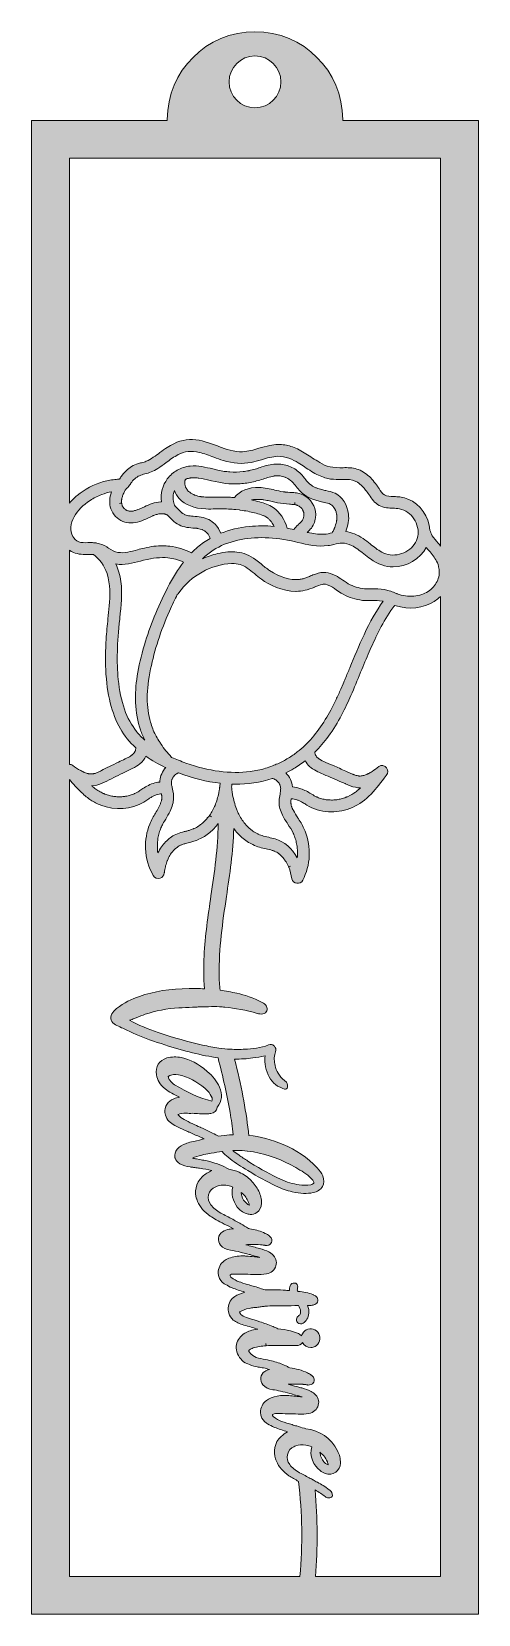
# Model space of a CAD drawing. Extents: x 1269 to 1731, y -1359 to 279.
import ezdxf

# ---------------------------------------------------------------- set-up
doc = ezdxf.new("R2010")
doc.units = 0
doc.header["$MEASUREMENT"] = 0
doc.layers.add('Layer 1', color=7, linetype='Continuous')

msp = doc.modelspace()

# ---------------------------------------------------------------- hatches: boundary and pattern name
at = {"layer": 'Layer 1', "true_color": 0x231f20}
h = msp.add_hatch(color=250, dxfattribs=at)
h.dxf.hatch_style = 2
edge = h.paths.add_edge_path()
edge.add_spline(control_points=[(1590.8, 186.6), (1590.8, 187), (1590.8, 187.4), (1590.8, 187.8), (1590.8, 237.9), (1550.1, 278.5), (1500, 278.5), (1449.9, 278.5), (1409.2, 237.9), (1409.2, 187.8), (1409.2, 187.4), (1409.2, 187), (1409.2, 186.6), (1409.2, 186.6), (1268.7, 186.6), (1268.7, 186.6), (1268.7, 186.6), (1268.7, -1358.5), (1268.7, -1358.5), (1268.7, -1358.5), (1731.3, -1358.5), (1731.3, -1358.5), (1731.3, -1358.5), (1731.3, 186.6), (1731.3, 186.6), (1731.3, 186.6), (1590.8, 186.6), (1590.8, 186.6)], knot_values=[0, 0, 0, 0, 1, 1, 1, 2, 2, 2, 3, 3, 3, 4, 4, 4, 5, 5, 5, 6, 6, 6, 7, 7, 7, 8, 8, 8, 9, 9, 9, 9], degree=3, periodic=1)
edge = h.paths.add_edge_path()
edge.add_spline(control_points=[(1500, 253.4), (1514.8, 253.4), (1526.8, 241.4), (1526.8, 226.6), (1526.8, 211.8), (1514.8, 199.8), (1500, 199.8), (1485.2, 199.8), (1473.2, 211.8), (1473.2, 226.6), (1473.2, 241.4), (1485.2, 253.4), (1500, 253.4)], knot_values=[0, 0, 0, 0, 1, 1, 1, 2, 2, 2, 3, 3, 3, 4, 4, 4, 4], degree=3, periodic=1)
edge = h.paths.add_edge_path()
edge.add_spline(control_points=[(1418.6, 147.5), (1418.6, 147.5), (1581.4, 147.5), (1581.4, 147.5), (1581.4, 147.5), (1692.2, 147.5), (1692.2, 147.5), (1692.2, 147.5), (1692.2, -253.5), (1692.2, -253.5), (1691.3, -252.5), (1690.5, -251.5), (1689.6, -250.5), (1687.4, -247.9), (1685.3, -245.5), (1683.6, -242.8), (1682.3, -240.7), (1681.7, -239.3), (1681.2, -237.1), (1680.2, -223.1), (1671, -210.2), (1658.4, -204.9), (1653.8, -203), (1649, -202.6), (1645.4, -202.4), (1644.7, -202.4), (1644, -202.3), (1643.4, -202.3), (1640.1, -202.2), (1636.7, -202.1), (1634.1, -200.6), (1631.8, -199.3), (1630.1, -196.7), (1628.5, -194.1), (1627.9, -193.2), (1627.3, -192.3), (1626.7, -191.5), (1624.1, -187.9), (1621, -183.8), (1617, -180.5), (1612.9, -176.9), (1608.4, -174.5), (1603.8, -173.4), (1599, -172.3), (1594.2, -172.4), (1589.5, -172.5), (1589.5, -172.5), (1587.7, -172.5), (1587.7, -172.5), (1582.5, -172.5), (1578.5, -172), (1574.9, -170.8), (1571.1, -169.5), (1567.6, -167.5), (1565, -165.9), (1562.6, -164.5), (1560.2, -162.9), (1557.9, -161.4), (1553.4, -158.5), (1548.8, -155.5), (1543.9, -153.1), (1539.2, -150.9), (1535, -149.5), (1531, -148.9), (1526.2, -148.2), (1521.1, -148.4), (1515.3, -149.5), (1511.5, -150.2), (1507.7, -151.3), (1504, -152.4), (1498.3, -154.1), (1492.9, -155.7), (1487.2, -156), (1478.6, -156.4), (1469.9, -153.2), (1462.4, -150.4), (1462.4, -150.4), (1461.1, -150), (1461.1, -150), (1452.9, -146.9), (1444.4, -143.8), (1435.3, -143.4), (1426.6, -143), (1418.1, -145.6), (1409.2, -151.5), (1406.6, -153.1), (1404, -155), (1401.6, -156.8), (1397.1, -160.2), (1392.4, -163.6), (1387.4, -165.9), (1385.9, -166.5), (1384.3, -166.9), (1382.6, -167.3), (1382.6, -167.3), (1381.6, -167.5), (1381.6, -167.5), (1378.5, -168.2), (1376, -169.1), (1373.7, -170.3), (1369.6, -172.5), (1365.8, -175.8), (1362.6, -180.1), (1362.1, -180.8), (1361.6, -181.4), (1361.2, -182), (1361, -182.3), (1360.8, -182.6), (1360.7, -182.9), (1360.6, -183), (1360.5, -183.1), (1360.5, -183.1), (1360.3, -183.4), (1360.1, -183.7), (1359.9, -183.9), (1359.8, -184), (1359.6, -184.1), (1359.4, -184.2), (1358.5, -184.5), (1356.9, -184.6), (1356.3, -184.7), (1352, -185.1), (1347.7, -185.5), (1343.1, -186.9), (1332.8, -189.9), (1323.6, -194.7), (1315.9, -201.1), (1313.4, -203.1), (1310.5, -205.8), (1307.8, -209.1), (1307.8, -209.1), (1307.8, 147.5), (1307.8, 147.5), (1307.8, 147.5), (1418.6, 147.5), (1418.6, 147.5)], knot_values=[0, 0, 0, 0, 1, 1, 1, 2, 2, 2, 3, 3, 3, 4, 4, 4, 5, 5, 5, 6, 6, 6, 7, 7, 7, 8, 8, 8, 9, 9, 9, 10, 10, 10, 11, 11, 11, 12, 12, 12, 13, 13, 13, 14, 14, 14, 15, 15, 15, 16, 16, 16, 17, 17, 17, 18, 18, 18, 19, 19, 19, 20, 20, 20, 21, 21, 21, 22, 22, 22, 23, 23, 23, 24, 24, 24, 25, 25, 25, 26, 26, 26, 27, 27, 27, 28, 28, 28, 29, 29, 29, 30, 30, 30, 31, 31, 31, 32, 32, 32, 33, 33, 33, 34, 34, 34, 35, 35, 35, 36, 36, 36, 37, 37, 37, 38, 38, 38, 39, 39, 39, 40, 40, 40, 41, 41, 41, 42, 42, 42, 43, 43, 43, 44, 44, 44, 45, 45, 45, 45], degree=3, periodic=1)
edge = h.paths.add_edge_path()
edge.add_spline(control_points=[(1493.9, -545.2), (1492.5, -543.9), (1491.1, -542.5), (1489.8, -541), (1489.5, -540.7), (1489.3, -540.4), (1489, -540), (1489, -540), (1488.8, -539.8), (1488.8, -539.8), (1488.7, -539.7), (1488.6, -539.5), (1488.5, -539.4), (1488.5, -539.4), (1488.5, -539.4), (1488.5, -539.4), (1487.9, -538.6), (1487.3, -537.8), (1486.7, -536.9), (1485.6, -535.2), (1484.5, -533.5), (1483.6, -531.7), (1483.6, -531.7), (1483.6, -531.7), (1483.6, -531.7), (1483, -530.5), (1482.4, -529.4), (1481.9, -528.2), (1481.9, -528.2), (1481.6, -527.5), (1481.6, -527.5), (1481.6, -527.5), (1481.6, -527.4), (1481.5, -527.4), (1481.5, -527.3), (1481.5, -527.3), (1481.5, -527.2), (1481.2, -526.6), (1481, -526.1), (1480.8, -525.5), (1479.8, -523), (1479.1, -520.6), (1478.5, -518.2), (1477.8, -515.9), (1477.3, -513.4), (1476.8, -510.8), (1476.6, -509.6), (1476.4, -508.3), (1476.3, -507.1), (1476.3, -507.1), (1476.2, -507.1), (1476.2, -507.1), (1476.2, -507.1), (1476.2, -507.1), (1476.2, -507.1), (1476.2, -507.1), (1476.2, -507.1), (1476.2, -507.1), (1476.2, -506.7), (1476.1, -506.2), (1476.1, -505.8), (1476.1, -505.8), (1475.9, -504), (1475.9, -504), (1475.9, -503.6), (1475.8, -503.3), (1475.7, -503), (1475.9, -502), (1476, -500.9), (1476.1, -499.8), (1477.1, -499.9), (1478.1, -499.9), (1479.2, -499.9), (1492.5, -500.1), (1505.5, -498), (1517.8, -494), (1518, -494), (1518.1, -494), (1518.2, -494.1), (1518.3, -494.1), (1518.5, -494.1), (1518.5, -494.1), (1518.9, -494.2), (1519.4, -494.3), (1519.7, -494.4), (1519.8, -494.5), (1519.8, -494.5), (1519.8, -494.5), (1519.9, -494.5), (1520, -494.6), (1520.1, -494.7), (1520.3, -494.7), (1520.4, -494.8), (1520.6, -494.9), (1520.9, -495.1), (1521.3, -495.3), (1521.6, -495.5), (1521.9, -495.7), (1522.1, -495.8), (1522.3, -496), (1522.3, -496), (1522.3, -496), (1522.3, -496), (1522.3, -496), (1522.7, -496.3), (1522.7, -496.3), (1523.2, -496.8), (1523.6, -497.2), (1524.1, -497.7), (1524.2, -498), (1524.4, -498.2), (1524.6, -498.4), (1524.8, -498.7), (1525, -498.9), (1525.1, -499.1), (1525.1, -499.1), (1525.5, -499.9), (1525.5, -499.9), (1525.6, -500.1), (1525.7, -500.2), (1525.8, -500.4), (1525.8, -500.4), (1525.8, -500.4), (1525.8, -500.5), (1525.8, -500.5), (1525.8, -500.5), (1525.8, -500.6), (1526.1, -501.3), (1526.3, -501.9), (1526.4, -502.5), (1526.4, -502.6), (1526.4, -502.7), (1526.5, -502.8), (1526.5, -502.9), (1526.5, -503), (1526.5, -503.1), (1526.5, -503.3), (1526.5, -503.5), (1526.5, -503.7), (1526.5, -503.8), (1526.6, -503.9), (1526.6, -504.1), (1526.6, -505), (1526.5, -505.9), (1526.4, -506.8), (1526.4, -506.8), (1526.4, -507.2), (1526.4, -507.2), (1526.3, -507.6), (1526.2, -508), (1526.2, -508.4), (1526.2, -508.4), (1525.9, -510.3), (1525.9, -510.3), (1525.5, -512.5), (1525.1, -514.7), (1525, -517), (1524.7, -521.2), (1525.6, -525.6), (1527.8, -530.3), (1529.5, -534.2), (1531.8, -537.8), (1534, -541.2), (1536.1, -544.3), (1538, -547.2), (1539.6, -550.5), (1539.7, -550.8), (1539.8, -551.1), (1540, -551.4), (1540, -551.4), (1540.1, -551.7), (1540.1, -551.7), (1540.1, -551.7), (1540.1, -551.7), (1540.2, -551.8), (1540.2, -551.8), (1540.3, -552.2), (1540.3, -552.2), (1540.7, -553.1), (1541, -553.9), (1541.3, -554.9), (1541.9, -556.5), (1542.4, -558.3), (1542.8, -560.2), (1543, -561.1), (1543.2, -562), (1543.4, -562.8), (1543.4, -562.8), (1543.6, -564.1), (1543.6, -564.1), (1543.6, -564.2), (1543.6, -564.2), (1543.6, -564.3), (1543.6, -564.3), (1543.6, -564.4), (1543.6, -564.4), (1543.6, -564.6), (1543.7, -564.8), (1543.7, -565.1), (1543.9, -566.9), (1544, -568.7), (1544, -570.6), (1544, -572.4), (1544, -574.3), (1543.8, -576.1), (1538.5, -566.2), (1530.5, -559.4), (1520.9, -556.5), (1518.7, -555.8), (1516.4, -555.3), (1514.2, -554.8), (1511.8, -554.3), (1509.5, -553.9), (1507.3, -553.1), (1506.4, -552.9), (1505.5, -552.5), (1504.6, -552.2), (1504.6, -552.2), (1504.6, -552.1), (1504.5, -552.1), (1504.5, -552.1), (1504, -551.9), (1504, -551.9), (1503.6, -551.7), (1503.2, -551.5), (1502.8, -551.3), (1501, -550.4), (1499.3, -549.4), (1497.7, -548.3), (1497.3, -548), (1497, -547.7), (1496.6, -547.4), (1496.6, -547.4), (1496.2, -547.2), (1496.2, -547.2), (1496.2, -547.2), (1496.2, -547.2), (1496.1, -547.1), (1496.1, -547.1), (1496.1, -547.1), (1496.1, -547.1), (1495.4, -546.5), (1494.6, -545.8), (1493.9, -545.2)], knot_values=[0, 0, 0, 0, 1, 1, 1, 2, 2, 2, 3, 3, 3, 4, 4, 4, 5, 5, 5, 6, 6, 6, 7, 7, 7, 8, 8, 8, 9, 9, 9, 10, 10, 10, 11, 11, 11, 12, 12, 12, 13, 13, 13, 14, 14, 14, 15, 15, 15, 16, 16, 16, 17, 17, 17, 18, 18, 18, 19, 19, 19, 20, 20, 20, 21, 21, 21, 22, 22, 22, 23, 23, 23, 24, 24, 24, 25, 25, 25, 26, 26, 26, 27, 27, 27, 28, 28, 28, 29, 29, 29, 30, 30, 30, 31, 31, 31, 32, 32, 32, 33, 33, 33, 34, 34, 34, 35, 35, 35, 36, 36, 36, 37, 37, 37, 38, 38, 38, 39, 39, 39, 40, 40, 40, 41, 41, 41, 42, 42, 42, 43, 43, 43, 44, 44, 44, 45, 45, 45, 46, 46, 46, 47, 47, 47, 48, 48, 48, 49, 49, 49, 50, 50, 50, 51, 51, 51, 52, 52, 52, 53, 53, 53, 54, 54, 54, 55, 55, 55, 56, 56, 56, 57, 57, 57, 58, 58, 58, 59, 59, 59, 60, 60, 60, 61, 61, 61, 62, 62, 62, 63, 63, 63, 64, 64, 64, 65, 65, 65, 66, 66, 66, 67, 67, 67, 68, 68, 68, 69, 69, 69, 70, 70, 70, 71, 71, 71, 72, 72, 72, 73, 73, 73, 74, 74, 74, 75, 75, 75, 76, 76, 76, 77, 77, 77, 78, 78, 78, 79, 79, 79, 80, 80, 80, 81, 81, 81, 81], degree=3, periodic=1)
edge = h.paths.add_edge_path()
edge.add_spline(control_points=[(1531.9, -488.2), (1534.8, -486.8), (1537.5, -485.4), (1540.1, -483.8), (1544.1, -481.4), (1548.1, -478.7), (1552, -475.6), (1553.2, -477.8), (1554.6, -479.7), (1556.4, -481.4), (1560.6, -485.3), (1565.7, -487.4), (1570.7, -489.5), (1571.6, -489.9), (1572.6, -490.3), (1573.5, -490.7), (1578.9, -493), (1586, -496.1), (1593.3, -499.3), (1593.3, -499.3), (1593.8, -499.6), (1593.8, -499.6), (1597, -501), (1600.3, -502.5), (1604, -503.1), (1605.7, -503.5), (1607.5, -503.6), (1609.3, -503.6), (1608.8, -504.1), (1608.2, -504.6), (1607.7, -505.1), (1607.7, -505.1), (1607.3, -505.5), (1607.3, -505.5), (1606.8, -505.9), (1606.2, -506.4), (1605.6, -506.9), (1605.5, -507), (1605.4, -507.1), (1605.3, -507.1), (1605.2, -507.2), (1605.1, -507.3), (1605, -507.4), (1605, -507.4), (1604.2, -508), (1604.2, -508), (1601.8, -509.8), (1599, -511.3), (1595.8, -512.8), (1595.8, -512.8), (1595.7, -512.8), (1595.7, -512.8), (1595.7, -512.8), (1595.2, -513), (1595.2, -513), (1594.9, -513.2), (1594.5, -513.3), (1594.1, -513.4), (1593.4, -513.7), (1592.6, -514), (1591.8, -514.2), (1590.2, -514.7), (1588.6, -515.1), (1587, -515.5), (1586.2, -515.6), (1585.5, -515.7), (1584.6, -515.9), (1584.6, -515.9), (1584.6, -515.9), (1584.6, -515.9), (1584.5, -515.9), (1584.3, -515.9), (1584.2, -515.9), (1584.2, -515.9), (1582.9, -516.1), (1582.9, -516.1), (1581.2, -516.2), (1579.6, -516.3), (1578, -516.2), (1577.3, -516.2), (1576.5, -516.2), (1575.8, -516.1), (1575.8, -516.1), (1574.2, -516), (1574.2, -516), (1574.1, -515.9), (1574, -515.9), (1573.8, -515.9), (1572.2, -515.7), (1570.7, -515.3), (1569.3, -515), (1567.7, -514.6), (1566.1, -514), (1564.7, -513.4), (1564.6, -513.4), (1564.4, -513.3), (1564.3, -513.3), (1564.3, -513.3), (1564.1, -513.1), (1564.1, -513.1), (1563.9, -513), (1563.6, -512.9), (1563.3, -512.8), (1562.5, -512.4), (1561.6, -511.9), (1560.8, -511.4), (1559.9, -510.9), (1559, -510.4), (1558.1, -509.8), (1554.8, -507.8), (1551.3, -505.8), (1547.4, -504.5), (1544.7, -503.6), (1541.8, -503), (1538.7, -502.7), (1538.3, -497.3), (1535.8, -492.1), (1531.9, -488.2)], knot_values=[0, 0, 0, 0, 1, 1, 1, 2, 2, 2, 3, 3, 3, 4, 4, 4, 5, 5, 5, 6, 6, 6, 7, 7, 7, 8, 8, 8, 9, 9, 9, 10, 10, 10, 11, 11, 11, 12, 12, 12, 13, 13, 13, 14, 14, 14, 15, 15, 15, 16, 16, 16, 17, 17, 17, 18, 18, 18, 19, 19, 19, 20, 20, 20, 21, 21, 21, 22, 22, 22, 23, 23, 23, 24, 24, 24, 25, 25, 25, 26, 26, 26, 27, 27, 27, 28, 28, 28, 29, 29, 29, 30, 30, 30, 31, 31, 31, 32, 32, 32, 33, 33, 33, 34, 34, 34, 35, 35, 35, 36, 36, 36, 37, 37, 37, 38, 38, 38, 39, 39, 39, 39], degree=3, periodic=1)
edge = h.paths.add_edge_path()
edge.add_spline(control_points=[(1543.8, -466.5), (1541.1, -468.6), (1537.5, -471.1), (1534.4, -473), (1530.9, -475.1), (1527.2, -477), (1523.5, -478.7), (1521.4, -479.6), (1520.3, -480.1), (1518.1, -480.9), (1515.6, -481.9), (1513.3, -482.7), (1511, -483.4), (1505.7, -485), (1500.3, -486.1), (1495, -486.8), (1474.6, -489.3), (1452.2, -486.4), (1428.4, -478), (1423.3, -476.1), (1418.3, -474.2), (1413.7, -472.1), (1409.1, -467.4), (1405.5, -463), (1402.6, -458.2), (1401.9, -457), (1401.2, -456), (1400.5, -454.9), (1399.2, -452.8), (1398, -450.9), (1396.9, -448.8), (1394.8, -444.8), (1393.1, -440.4), (1391.8, -435.8), (1387.3, -420.4), (1387.3, -402.8), (1391.9, -380.7), (1395.8, -361.3), (1402.4, -341.3), (1411.4, -321), (1414.4, -314.2), (1417, -308.7), (1419.5, -303.7), (1420.1, -303.2), (1420.7, -302.7), (1421.1, -302.1), (1433.4, -284.2), (1454.9, -272.3), (1475.8, -271.7), (1479.3, -271.7), (1482.1, -271.9), (1484.6, -272.7), (1487, -273.3), (1489.2, -274.4), (1492, -276.3), (1494.5, -278.1), (1496.9, -280.1), (1499.4, -282.1), (1501.7, -284.1), (1504.2, -286.1), (1506.7, -287.9), (1514.9, -293.6), (1527.7, -300.4), (1542.4, -300.4), (1542.5, -300.4), (1542.5, -300.4), (1542.6, -300.4), (1548.7, -300.4), (1554.6, -299), (1561.8, -296), (1561.8, -296), (1562.1, -295.8), (1562.1, -295.8), (1564.7, -294.7), (1567.3, -293.6), (1569.9, -293.2), (1570.3, -293.1), (1570.8, -293), (1571.5, -293), (1571.8, -293), (1572, -293), (1572.2, -293.1), (1572.2, -293.1), (1572.6, -293.1), (1573, -293.1), (1574, -293.3), (1575.4, -293.7), (1575.9, -294), (1578.8, -295.2), (1581.5, -297.1), (1584.3, -299), (1586.5, -300.6), (1588.7, -302.1), (1591.2, -303.4), (1597.4, -306.7), (1604.2, -308.8), (1611.4, -309.7), (1614.6, -310.1), (1617.8, -310), (1620.9, -310), (1624.7, -309.9), (1628.2, -309.9), (1631.7, -310.5), (1632, -310.6), (1632.3, -310.7), (1632.7, -310.7), (1625.7, -320.5), (1619.2, -331.9), (1612.9, -345.2), (1607.6, -356.5), (1602.8, -368.1), (1598.2, -379.4), (1596.6, -383.2), (1595, -387), (1593.5, -390.8), (1592.7, -392.6), (1592.2, -393.8), (1591.3, -395.9), (1591.3, -395.9), (1588.9, -401.4), (1588.9, -401.4), (1587.2, -405.4), (1585.5, -409), (1583.9, -412.3), (1580.3, -419.9), (1576.7, -426.7), (1572.8, -433), (1564.2, -447.1), (1554.7, -458.1), (1543.8, -466.5)], knot_values=[0, 0, 0, 0, 1, 1, 1, 2, 2, 2, 3, 3, 3, 4, 4, 4, 5, 5, 5, 6, 6, 6, 7, 7, 7, 8, 8, 8, 9, 9, 9, 10, 10, 10, 11, 11, 11, 12, 12, 12, 13, 13, 13, 14, 14, 14, 15, 15, 15, 16, 16, 16, 17, 17, 17, 18, 18, 18, 19, 19, 19, 20, 20, 20, 21, 21, 21, 22, 22, 22, 23, 23, 23, 24, 24, 24, 25, 25, 25, 26, 26, 26, 27, 27, 27, 28, 28, 28, 29, 29, 29, 30, 30, 30, 31, 31, 31, 32, 32, 32, 33, 33, 33, 34, 34, 34, 35, 35, 35, 36, 36, 36, 37, 37, 37, 38, 38, 38, 39, 39, 39, 40, 40, 40, 41, 41, 41, 42, 42, 42, 43, 43, 43, 43], degree=3, periodic=1)
edge = h.paths.add_edge_path()
edge.add_spline(control_points=[(1454.8, -533.5), (1454.8, -533.5), (1452.8, -532.3), (1452.8, -532.3), (1452.6, -532.6), (1452.4, -532.9), (1452.1, -533.3), (1451.4, -534.3), (1449.7, -534.5), (1450.6, -535.2), (1450.3, -535.5), (1450.1, -535.7), (1449.9, -536), (1448.5, -537.5), (1447.1, -538.9), (1445.6, -540.2), (1445.6, -540.2), (1444.7, -540.9), (1444.7, -540.9), (1444.6, -541.1), (1444.4, -541.2), (1444.2, -541.3), (1444.2, -541.3), (1444.2, -541.3), (1444.2, -541.3), (1444.2, -541.3), (1443.7, -541.7), (1443.7, -541.7), (1443.1, -542.2), (1442.4, -542.6), (1441.8, -543.1), (1440.1, -544.1), (1438.5, -545), (1436.8, -545.8), (1436.8, -545.8), (1436.2, -546.1), (1436.2, -546.1), (1436.2, -546.1), (1436.2, -546.1), (1436.2, -546.1), (1436.2, -546.1), (1436.2, -546.1), (1436.2, -546.1), (1436.2, -546.1), (1435.1, -546.5), (1435.1, -546.5), (1433.9, -546.9), (1432.8, -547.3), (1431.7, -547.6), (1430.6, -547.9), (1429.6, -548.2), (1428.5, -548.5), (1427.3, -548.8), (1426.1, -549.1), (1425, -549.4), (1419.8, -550.8), (1415.7, -552.7), (1412.3, -555.2), (1408.8, -557.8), (1405.8, -560.9), (1403.1, -564.7), (1401.7, -566.6), (1400.5, -568.8), (1399.4, -571), (1399.4, -571), (1399.3, -570.9), (1399.3, -570.9), (1399.3, -570.8), (1399.3, -570.8), (1399.3, -570.7), (1399.3, -570.5), (1399.2, -570.3), (1399.2, -569.9), (1399.2, -569.4), (1399.1, -569), (1399.1, -568.6), (1398.8, -564.9), (1398.8, -561.2), (1399.3, -557.4), (1399.3, -557.3), (1399.3, -557.2), (1399.3, -557.1), (1399.3, -557.1), (1399.5, -555.7), (1399.5, -555.7), (1399.7, -554.7), (1399.9, -553.7), (1400.1, -552.8), (1400.5, -551), (1401.1, -549.2), (1401.7, -547.5), (1401.9, -546.7), (1402.2, -546), (1402.5, -545.2), (1402.5, -545.2), (1402.6, -545.1), (1402.6, -545.1), (1402.6, -545), (1402.6, -545), (1402.6, -544.9), (1402.6, -544.9), (1402.6, -544.9), (1402.6, -544.9), (1402.7, -544.8), (1402.8, -544.7), (1402.9, -544.4), (1403, -544.1), (1403.1, -543.8), (1403.3, -543.5), (1403.3, -543.5), (1403.5, -543.1), (1403.5, -543.1), (1404.2, -541.6), (1405.1, -540), (1406.2, -538), (1406.2, -538), (1407.5, -536), (1407.5, -536), (1409.1, -533.3), (1410.7, -530.6), (1412.1, -527.7), (1414.4, -522.9), (1415.6, -518.7), (1415.7, -514.5), (1415.9, -511.1), (1415.2, -507.9), (1414.5, -504.8), (1414.2, -503.4), (1413.9, -502), (1413.7, -500.7), (1413.7, -500.7), (1413.6, -500.3), (1413.6, -500.3), (1413.6, -500.3), (1413.6, -500.2), (1413.6, -500.1), (1413.6, -500.1), (1413.6, -500), (1413.6, -500), (1413.6, -500), (1413.5, -499.8), (1413.5, -499.8), (1413.5, -499.3), (1413.5, -498.8), (1413.5, -498.3), (1413.5, -497.8), (1413.5, -497.4), (1413.5, -497), (1413.6, -496.8), (1413.6, -496.6), (1413.6, -496.4), (1413.7, -496), (1413.8, -495.7), (1413.9, -495.4), (1414, -495.2), (1414, -495), (1414.1, -494.8), (1414.1, -494.7), (1414.1, -494.7), (1414.1, -494.7), (1414.2, -494.6), (1414.2, -494.4), (1414.3, -494.3), (1414.3, -494.3), (1414.6, -493.7), (1414.6, -493.7), (1414.8, -493.3), (1415, -493), (1415.2, -492.6), (1415.2, -492.6), (1415.4, -492.4), (1415.4, -492.4), (1415.5, -492.2), (1415.7, -492), (1415.8, -491.9), (1415.8, -491.8), (1415.8, -491.8), (1415.9, -491.7), (1415.9, -491.7), (1415.9, -491.6), (1416, -491.6), (1416, -491.6), (1416.2, -491.3), (1416.2, -491.3), (1416.5, -491), (1416.8, -490.7), (1417, -490.5), (1417, -490.5), (1417.5, -490), (1417.5, -490), (1417.6, -489.9), (1417.7, -489.9), (1417.8, -489.8), (1417.8, -489.8), (1417.9, -489.7), (1417.9, -489.7), (1418, -489.6), (1418.1, -489.6), (1418.1, -489.6), (1418.2, -489.5), (1418.3, -489.4), (1418.5, -489.3), (1418.8, -489.1), (1419.1, -488.9), (1419.5, -488.7), (1419.5, -488.7), (1419.9, -488.6), (1419.9, -488.6), (1419.9, -488.5), (1419.9, -488.5), (1420, -488.5), (1420.1, -488.4), (1420.2, -488.4), (1420.3, -488.3), (1420.4, -488.3), (1420.6, -488.2), (1420.7, -488.2), (1420.7, -488.2), (1420.8, -488.2), (1420.9, -488.2), (1435.6, -493.7), (1450, -497.3), (1463.9, -498.9), (1463.8, -500.3), (1463.6, -501.6), (1463.5, -502.7), (1463.5, -502.9), (1463.5, -503.1), (1463.4, -503.2), (1463.4, -503.2), (1463.4, -503.4), (1463.4, -503.4), (1463.4, -503.5), (1463.4, -503.6), (1463.4, -503.8), (1463.4, -503.8), (1463.1, -505.3), (1463.1, -505.3), (1462.9, -506.5), (1462.7, -507.6), (1462.5, -508.8), (1461.6, -513.2), (1460.3, -517.6), (1458.6, -521.9), (1458.6, -522), (1458.6, -522), (1458.5, -522.1), (1458.5, -522.2), (1458.4, -522.4), (1458.3, -522.6), (1458.3, -522.6), (1458.1, -523.1), (1458.1, -523.1), (1457.9, -523.5), (1457.7, -523.9), (1457.5, -524.3), (1457.1, -525.3), (1456.6, -526.2), (1456, -527.2), (1455.1, -528.8), (1454.1, -530.5), (1453, -532.1), (1453, -532.1), (1454.8, -533.5), (1454.8, -533.5)], knot_values=[0, 0, 0, 0, 1, 1, 1, 2, 2, 2, 3, 3, 3, 4, 4, 4, 5, 5, 5, 6, 6, 6, 7, 7, 7, 8, 8, 8, 9, 9, 9, 10, 10, 10, 11, 11, 11, 12, 12, 12, 13, 13, 13, 14, 14, 14, 15, 15, 15, 16, 16, 16, 17, 17, 17, 18, 18, 18, 19, 19, 19, 20, 20, 20, 21, 21, 21, 22, 22, 22, 23, 23, 23, 24, 24, 24, 25, 25, 25, 26, 26, 26, 27, 27, 27, 28, 28, 28, 29, 29, 29, 30, 30, 30, 31, 31, 31, 32, 32, 32, 33, 33, 33, 34, 34, 34, 35, 35, 35, 36, 36, 36, 37, 37, 37, 38, 38, 38, 39, 39, 39, 40, 40, 40, 41, 41, 41, 42, 42, 42, 43, 43, 43, 44, 44, 44, 45, 45, 45, 46, 46, 46, 47, 47, 47, 48, 48, 48, 49, 49, 49, 50, 50, 50, 51, 51, 51, 52, 52, 52, 53, 53, 53, 54, 54, 54, 55, 55, 55, 56, 56, 56, 57, 57, 57, 58, 58, 58, 59, 59, 59, 60, 60, 60, 61, 61, 61, 62, 62, 62, 63, 63, 63, 64, 64, 64, 65, 65, 65, 66, 66, 66, 67, 67, 67, 68, 68, 68, 69, 69, 69, 70, 70, 70, 71, 71, 71, 72, 72, 72, 73, 73, 73, 74, 74, 74, 75, 75, 75, 76, 76, 76, 77, 77, 77, 78, 78, 78, 79, 79, 79, 80, 80, 80, 81, 81, 81, 82, 82, 82, 83, 83, 83, 84, 84, 84, 85, 85, 85, 86, 86, 86, 87, 87, 87, 88, 88, 88, 88], degree=3, periodic=1)
edge = h.paths.add_edge_path()
edge.add_spline(control_points=[(1307.8, -257.7), (1309.1, -258.7), (1310.4, -259.5), (1311.9, -260.1), (1317.2, -262.4), (1322.8, -262.3), (1327.7, -262.2), (1329.2, -262.2), (1330.9, -262.2), (1332.6, -262.4), (1338.9, -266.5), (1343.9, -273.5), (1346.8, -282.1), (1350.4, -293.2), (1350, -304.7), (1349.1, -315.5), (1348.7, -319.9), (1348.2, -324.3), (1347.7, -328.7), (1347, -335.6), (1346.2, -342.7), (1345.8, -349.9), (1345.1, -361.4), (1345, -371.7), (1345.4, -381.4), (1346.7, -407.2), (1351.5, -426.7), (1360.6, -442.5), (1364.7, -449.6), (1370, -456.2), (1376.5, -462.3), (1376.5, -462.3), (1376.5, -462.3), (1376.5, -462.4), (1376.5, -462.7), (1376.5, -463), (1376.5, -463.4), (1376.5, -463.4), (1376.4, -463.9), (1376.4, -463.9), (1376.4, -464), (1376.4, -464.1), (1376.3, -464.4), (1376.3, -464.6), (1376.2, -464.7), (1376.2, -464.8), (1376.2, -464.8), (1376.1, -465.2), (1376.1, -465.2), (1376, -465.3), (1376, -465.4), (1376, -465.5), (1375.9, -465.6), (1375.9, -465.7), (1375.8, -465.8), (1375.7, -466), (1375.6, -466.1), (1375.5, -466.4), (1375.4, -466.5), (1375.3, -466.7), (1375.2, -466.8), (1375.2, -466.9), (1375.1, -466.9), (1375.1, -467), (1374.9, -467.2), (1374.7, -467.4), (1374.6, -467.8), (1374.4, -467.9), (1374.3, -468.1), (1374.1, -468.3), (1373.8, -468.6), (1373.4, -469), (1373, -469.3), (1372.8, -469.5), (1372.6, -469.7), (1372.4, -469.8), (1372.4, -469.9), (1372.3, -470), (1372.2, -470), (1372.2, -470), (1371.8, -470.3), (1371.8, -470.3), (1371.5, -470.5), (1371.2, -470.7), (1370.9, -470.9), (1369.9, -471.6), (1368.8, -472.1), (1367.7, -472.7), (1367.7, -472.7), (1365.6, -473.7), (1365.6, -473.7), (1363.3, -474.8), (1361.1, -475.9), (1358.8, -477), (1351.9, -480.3), (1346.2, -483.1), (1340.9, -485.7), (1339.5, -486.4), (1338.1, -487.1), (1336.7, -487.8), (1336.7, -487.8), (1336.7, -487.8), (1336.7, -487.8), (1336.6, -487.8), (1336.5, -487.8), (1336.5, -487.9), (1336.4, -487.9), (1336.4, -487.9), (1336.4, -487.9), (1336.1, -488), (1335.8, -488.2), (1335.3, -488.3), (1334.8, -488.5), (1334, -488.8), (1333.2, -488.9), (1332.9, -489), (1332.7, -489.1), (1332.2, -489.2), (1331, -489.3), (1329.8, -489.3), (1328.5, -489.2), (1328.5, -489.2), (1328.4, -489.2), (1328.3, -489.1), (1328.3, -489.1), (1328.3, -489.1), (1328.3, -489.1), (1327.9, -489.1), (1327.6, -489), (1327.2, -488.9), (1326, -488.7), (1324.8, -488.3), (1323.2, -487.7), (1323.2, -487.7), (1322.6, -487.4), (1322.6, -487.4), (1322.2, -487.3), (1321.9, -487.1), (1321.6, -486.9), (1320.9, -486.6), (1320.2, -486.2), (1319.5, -485.8), (1316.6, -484.2), (1313.8, -482.3), (1311.2, -480.5), (1310.1, -479.7), (1309, -479.4), (1307.8, -479.5), (1307.8, -479.5), (1307.8, -257.7), (1307.8, -257.7)], knot_values=[0, 0, 0, 0, 1, 1, 1, 2, 2, 2, 3, 3, 3, 4, 4, 4, 5, 5, 5, 6, 6, 6, 7, 7, 7, 8, 8, 8, 9, 9, 9, 10, 10, 10, 11, 11, 11, 12, 12, 12, 13, 13, 13, 14, 14, 14, 15, 15, 15, 16, 16, 16, 17, 17, 17, 18, 18, 18, 19, 19, 19, 20, 20, 20, 21, 21, 21, 22, 22, 22, 23, 23, 23, 24, 24, 24, 25, 25, 25, 26, 26, 26, 27, 27, 27, 28, 28, 28, 29, 29, 29, 30, 30, 30, 31, 31, 31, 32, 32, 32, 33, 33, 33, 34, 34, 34, 35, 35, 35, 36, 36, 36, 37, 37, 37, 38, 38, 38, 39, 39, 39, 40, 40, 40, 41, 41, 41, 42, 42, 42, 43, 43, 43, 44, 44, 44, 45, 45, 45, 46, 46, 46, 47, 47, 47, 48, 48, 48, 49, 49, 49, 50, 50, 50, 50], degree=3, periodic=1)
edge = h.paths.add_edge_path()
edge.add_spline(control_points=[(1350.7, -214.9), (1352.8, -220.9), (1357.3, -225.7), (1363.1, -228.1), (1368.1, -230.2), (1374.4, -230.2), (1380.7, -228.1), (1383.5, -227.2), (1386.1, -226.1), (1389.1, -224.7), (1389.1, -224.7), (1390.4, -224.1), (1390.4, -224.1), (1391.2, -223.7), (1392, -223.3), (1392.8, -222.9), (1393.2, -222.7), (1393.7, -222.5), (1394.1, -222.4), (1394.1, -222.4), (1394.5, -222.1), (1394.5, -222.1), (1394.6, -222.1), (1394.8, -222.1), (1394.8, -222), (1395.1, -221.9), (1395.4, -221.8), (1395.8, -221.7), (1397, -221.2), (1398.2, -220.8), (1399.5, -220.5), (1400, -220.4), (1400.5, -220.3), (1401, -220.2), (1401, -220.2), (1401.1, -220.2), (1401.1, -220.2), (1401.2, -220.2), (1401.2, -220.2), (1401.3, -220.2), (1401.6, -220.1), (1402, -220.1), (1402.3, -220.1), (1402.9, -220.1), (1403.4, -220), (1403.9, -220.1), (1403.9, -220.1), (1404.7, -220.1), (1404.7, -220.1), (1404.7, -220.1), (1405.2, -220.2), (1405.2, -220.2), (1405.4, -220.2), (1405.5, -220.2), (1405.6, -220.2), (1405.8, -220.2), (1406, -220.3), (1406.2, -220.3), (1406.2, -220.3), (1406.6, -220.4), (1406.6, -220.4), (1406.8, -220.5), (1407.1, -220.6), (1407.2, -220.6), (1407.3, -220.6), (1407.7, -220.8), (1407.7, -220.8), (1407.7, -220.8), (1407.8, -220.8), (1407.8, -220.8), (1408, -220.9), (1408.2, -221), (1408.2, -221), (1408.4, -221.1), (1408.6, -221.2), (1408.7, -221.3), (1408.7, -221.3), (1408.9, -221.4), (1408.9, -221.4), (1409.2, -221.5), (1409.4, -221.7), (1409.4, -221.7), (1409.4, -221.7), (1409.8, -221.9), (1409.8, -221.9), (1409.8, -222), (1409.9, -222), (1409.9, -222.1), (1410.8, -222.8), (1411.6, -223.7), (1412.5, -224.6), (1414.8, -227.1), (1416.9, -229.1), (1419.5, -230.7), (1424.5, -233.8), (1430.2, -234.5), (1435.6, -234.9), (1436.7, -235), (1437.9, -235.1), (1439.2, -235.2), (1439.3, -235.2), (1439.4, -235.2), (1439.7, -235.2), (1439.8, -235.2), (1440, -235.2), (1440.2, -235.3), (1440.4, -235.4), (1440.6, -235.4), (1440.9, -235.4), (1440.9, -235.4), (1440.9, -235.4), (1440.9, -235.4), (1440.9, -235.4), (1441.9, -235.6), (1441.9, -235.6), (1442.8, -235.8), (1443.9, -236), (1444.9, -236.4), (1445.2, -236.5), (1445.5, -236.6), (1445.8, -236.7), (1446.2, -236.9), (1446.6, -237.1), (1447, -237.3), (1447.4, -237.6), (1447.8, -237.8), (1448.2, -238.1), (1448.3, -238.2), (1448.4, -238.2), (1448.5, -238.3), (1448.6, -238.4), (1448.8, -238.6), (1448.9, -238.7), (1449.7, -239.3), (1450.4, -240.1), (1451, -240.8), (1451, -240.8), (1451.4, -241.4), (1451.4, -241.4), (1451.7, -241.8), (1452, -242.3), (1452.2, -242.7), (1452.4, -243.1), (1452.6, -243.5), (1452.8, -243.9), (1452.9, -244), (1452.9, -244), (1452.9, -244.1), (1452.9, -244.1), (1453.2, -244.8), (1453.2, -244.8), (1453.3, -245), (1453.4, -245.3), (1453.4, -245.7), (1448.9, -248.3), (1444.6, -251.3), (1440.6, -254.6), (1438.4, -256.4), (1436.3, -258.4), (1434.3, -260.5), (1427.1, -256.9), (1419.5, -254.6), (1411.7, -253.7), (1409.3, -253.4), (1406.9, -253.2), (1404.4, -253.2), (1398.5, -253.2), (1392.3, -254), (1385.4, -255.6), (1383.1, -256.1), (1380.7, -256.7), (1378.4, -257.4), (1371.6, -259.2), (1364.7, -261.2), (1358.1, -260.1), (1354.5, -259.5), (1351.5, -257.6), (1348.3, -255.6), (1347.7, -255.2), (1347.1, -254.8), (1346.5, -254.5), (1343.3, -252.5), (1339.9, -251.2), (1336.2, -250.5), (1336.2, -250.5), (1336.2, -250.5), (1336.2, -250.5), (1335.7, -250.4), (1335.2, -250.3), (1334.7, -250.3), (1333.4, -250.1), (1332.2, -250), (1330.9, -250), (1329.6, -250), (1328.3, -250), (1327, -250), (1323.6, -250.1), (1320.3, -250.2), (1317.5, -249.2), (1314.3, -248.1), (1312.4, -245.5), (1311.3, -243.5), (1308.2, -237.8), (1308.7, -230.3), (1312.7, -223.3), (1316.3, -216.8), (1322, -211), (1329.2, -206.4), (1333, -204), (1337.1, -201.9), (1341.4, -200.3), (1344.4, -199.2), (1348, -198), (1351.4, -197.4), (1349.2, -203.6), (1349, -209.6), (1350.7, -214.9)], knot_values=[0, 0, 0, 0, 1, 1, 1, 2, 2, 2, 3, 3, 3, 4, 4, 4, 5, 5, 5, 6, 6, 6, 7, 7, 7, 8, 8, 8, 9, 9, 9, 10, 10, 10, 11, 11, 11, 12, 12, 12, 13, 13, 13, 14, 14, 14, 15, 15, 15, 16, 16, 16, 17, 17, 17, 18, 18, 18, 19, 19, 19, 20, 20, 20, 21, 21, 21, 22, 22, 22, 23, 23, 23, 24, 24, 24, 25, 25, 25, 26, 26, 26, 27, 27, 27, 28, 28, 28, 29, 29, 29, 30, 30, 30, 31, 31, 31, 32, 32, 32, 33, 33, 33, 34, 34, 34, 35, 35, 35, 36, 36, 36, 37, 37, 37, 38, 38, 38, 39, 39, 39, 40, 40, 40, 41, 41, 41, 42, 42, 42, 43, 43, 43, 44, 44, 44, 45, 45, 45, 46, 46, 46, 47, 47, 47, 48, 48, 48, 49, 49, 49, 50, 50, 50, 51, 51, 51, 52, 52, 52, 53, 53, 53, 54, 54, 54, 55, 55, 55, 56, 56, 56, 57, 57, 57, 58, 58, 58, 59, 59, 59, 60, 60, 60, 61, 61, 61, 62, 62, 62, 63, 63, 63, 64, 64, 64, 65, 65, 65, 66, 66, 66, 67, 67, 67, 68, 68, 68, 69, 69, 69, 70, 70, 70, 71, 71, 71, 72, 72, 72, 72], degree=3, periodic=1)
edge = h.paths.add_edge_path()
edge.add_spline(control_points=[(1361.9, -207.4), (1361.9, -206.9), (1361.9, -206.4), (1361.9, -205.8), (1362, -205.6), (1362, -205.5), (1362, -205.4), (1362, -205.3), (1362, -205.1), (1362.1, -204.9), (1362.3, -203.8), (1362.6, -202.6), (1362.9, -201.6), (1363.1, -201.1), (1363.3, -200.5), (1363.5, -200), (1363.5, -199.9), (1363.6, -199.8), (1363.6, -199.8), (1363.6, -199.8), (1364, -199), (1364, -199), (1364.6, -197.7), (1365.1, -196.7), (1365.7, -195.8), (1366, -195.3), (1366.3, -194.8), (1366.7, -194.4), (1366.7, -194.3), (1366.7, -194.3), (1366.7, -194.3), (1366.8, -194.2), (1366.9, -194), (1367, -193.9), (1368.8, -192.6), (1370, -190.8), (1370.9, -189.5), (1370.9, -189.5), (1371.1, -189.2), (1371.1, -189.2), (1371.1, -189.2), (1371.2, -189.1), (1371.2, -189.1), (1371.2, -189.1), (1371.2, -189), (1371.2, -189), (1371.3, -188.9), (1371.4, -188.8), (1371.5, -188.6), (1372.6, -186.9), (1373.9, -185.4), (1375.4, -184), (1378.6, -181.1), (1382.3, -179.9), (1385.9, -179), (1390.4, -178), (1394.7, -176.2), (1399.3, -173.3), (1402.4, -171.3), (1405.3, -169.2), (1408.1, -167.1), (1412.1, -164.2), (1416.2, -161.2), (1420.6, -158.9), (1427, -155.6), (1434.3, -154.8), (1442.3, -156.7), (1447.4, -157.9), (1452.4, -159.8), (1457.3, -161.6), (1460.5, -162.8), (1463.8, -164), (1467.2, -165), (1477.3, -168.2), (1486.8, -168.9), (1496, -167), (1499.6, -166.3), (1503.2, -165.3), (1506.6, -164.3), (1512.4, -162.5), (1517.9, -160.9), (1523.7, -160.7), (1531.9, -160.4), (1538.9, -164), (1544.8, -167.5), (1547, -168.9), (1549.2, -170.3), (1551.3, -171.7), (1556, -174.8), (1560.7, -177.9), (1565.9, -180.3), (1570.5, -182.4), (1574.4, -183.6), (1578.3, -184.2), (1582.2, -184.8), (1586.1, -184.7), (1589.8, -184.7), (1591.3, -184.6), (1592.9, -184.6), (1594.4, -184.6), (1599.4, -184.7), (1603, -185.6), (1606.1, -187.5), (1609.7, -189.8), (1612.5, -193.1), (1614.6, -195.7), (1615.8, -197.3), (1617, -198.9), (1618.1, -200.6), (1619.5, -202.6), (1620.9, -204.6), (1622.6, -206.6), (1625.9, -210.6), (1630.6, -213.1), (1636.2, -213.9), (1638.4, -214.3), (1640.6, -214.4), (1642.8, -214.4), (1645.1, -214.5), (1647.4, -214.6), (1649.5, -215), (1652.6, -215.6), (1655.5, -216.8), (1658.2, -218.7), (1663.1, -222.1), (1667, -228), (1668.4, -234.3), (1669.9, -240.5), (1668.6, -246.7), (1664.9, -251.9), (1661.6, -256.7), (1655.9, -260.4), (1649.5, -262), (1643.2, -263.6), (1636.9, -262.8), (1631.3, -259.8), (1627, -257.5), (1623.3, -254.5), (1619.3, -251.4), (1616.9, -249.5), (1614.5, -247.6), (1611.9, -245.8), (1605.9, -241.7), (1599.9, -239.2), (1594, -238.6), (1596.5, -232.2), (1597.5, -226.2), (1596.8, -220.7), (1595.7, -210.7), (1590.5, -202.7), (1582.9, -199), (1579.7, -197.5), (1576.4, -196.8), (1573.2, -196.1), (1571.8, -195.9), (1570.5, -195.6), (1569.2, -195.2), (1567.2, -194.8), (1565.3, -194.1), (1563.6, -193.4), (1563.6, -193.4), (1563.3, -193.3), (1563.3, -193.3), (1563.3, -193.3), (1563, -193.2), (1563, -193.2), (1562.5, -193), (1562.1, -192.8), (1561.6, -192.6), (1560.7, -192.1), (1559.9, -191.6), (1559.1, -191.1), (1558.7, -190.9), (1558.3, -190.6), (1557.8, -190.3), (1557.8, -190.3), (1557.4, -190), (1557.4, -190), (1557.4, -190), (1557.4, -190), (1557.4, -190), (1556.7, -189.4), (1555.9, -188.7), (1555.3, -188.1), (1554, -186.8), (1552.9, -185.4), (1551.7, -183.8), (1551.7, -183.8), (1551.2, -183.2), (1551.2, -183.2), (1548, -179), (1544.8, -176.1), (1541.2, -173.8), (1537.3, -171.4), (1533, -169.8), (1528.7, -169.1), (1523.8, -168.4), (1518.8, -168.6), (1513.6, -169.8), (1510.7, -170.5), (1507.9, -171.5), (1505.2, -172.4), (1503.6, -172.9), (1501.9, -173.5), (1500.2, -174), (1498, -174.6), (1495.9, -175.1), (1493.8, -175.5), (1493.8, -175.5), (1493.6, -175.6), (1493.6, -175.6), (1492.6, -175.8), (1491.6, -176), (1490.6, -176.1), (1490.6, -176.1), (1489.1, -176.4), (1489.1, -176.4), (1489, -176.4), (1488.8, -176.4), (1488.7, -176.4), (1488.7, -176.4), (1488.7, -176.4), (1488.6, -176.4), (1488.6, -176.4), (1487.6, -176.5), (1487.6, -176.5), (1483.2, -177), (1478.6, -177.1), (1474.1, -176.9), (1473.1, -176.8), (1472.1, -176.7), (1470.9, -176.6), (1470.4, -176.6), (1469.9, -176.5), (1469.4, -176.4), (1469.4, -176.4), (1468.1, -176.3), (1468.1, -176.3), (1466.1, -176), (1464, -175.6), (1461.5, -175), (1459.8, -174.6), (1458.1, -174.2), (1456.5, -173.8), (1448.9, -172), (1441.1, -170.1), (1433, -170.8), (1427.9, -171.4), (1423.3, -172.8), (1419.3, -175.1), (1415.5, -177.2), (1412.1, -180.3), (1409.2, -184.1), (1404.3, -190.6), (1402.1, -199.3), (1403.2, -207.8), (1403, -207.8), (1402.8, -207.8), (1402.6, -207.8), (1396.1, -208.1), (1390.3, -210.6), (1385.4, -212.9), (1385.4, -212.9), (1380.2, -215.3), (1380.2, -215.3), (1380.2, -215.3), (1380, -215.4), (1379.9, -215.4), (1379.9, -215.4), (1378.7, -215.9), (1378.7, -215.9), (1377.5, -216.4), (1376.4, -216.7), (1375.3, -216.9), (1374.9, -217.1), (1374.4, -217.2), (1373.8, -217.3), (1373.8, -217.3), (1373.7, -217.3), (1373.6, -217.3), (1373.4, -217.3), (1373.1, -217.3), (1372.8, -217.4), (1372.3, -217.4), (1371.8, -217.4), (1371.2, -217.4), (1371.2, -217.4), (1370.8, -217.4), (1370.8, -217.4), (1370.6, -217.4), (1370.4, -217.4), (1370.3, -217.4), (1370.2, -217.4), (1370, -217.4), (1369.8, -217.3), (1369.8, -217.3), (1369, -217.2), (1369, -217.2), (1368.5, -217), (1368, -216.9), (1367.5, -216.7), (1367.4, -216.7), (1367.4, -216.7), (1367.3, -216.6), (1367.3, -216.6), (1367.1, -216.5), (1367.1, -216.5), (1367, -216.5), (1366.9, -216.4), (1366.7, -216.3), (1366.4, -216.1), (1366, -215.9), (1365.7, -215.7), (1365.7, -215.7), (1365.4, -215.4), (1365.4, -215.4), (1365.3, -215.4), (1365.2, -215.3), (1365.1, -215.2), (1365.1, -215.2), (1364.5, -214.6), (1364.5, -214.6), (1364.3, -214.5), (1364.1, -214.3), (1364, -214.2), (1363.9, -214), (1363.9, -213.9), (1363.8, -213.8), (1363.8, -213.8), (1363.8, -213.8), (1363.8, -213.8), (1363.6, -213.5), (1363.4, -213.3), (1363.3, -213), (1363, -212.6), (1362.8, -212.2), (1362.6, -211.8), (1362.6, -211.8), (1362.3, -210.9), (1362.3, -210.9), (1362.2, -210.5), (1362.1, -210.1), (1362, -209.7), (1362, -209.7), (1361.9, -209.2), (1361.9, -209.2), (1361.9, -209.2), (1359.7, -209.4), (1359.7, -209.4), (1359.7, -209.4), (1359.7, -209.4), (1359.7, -209.4), (1359.7, -209.4), (1361.9, -208.9), (1361.9, -208.9), (1361.9, -208.4), (1361.8, -207.9), (1361.9, -207.4)], knot_values=[0, 0, 0, 0, 1, 1, 1, 2, 2, 2, 3, 3, 3, 4, 4, 4, 5, 5, 5, 6, 6, 6, 7, 7, 7, 8, 8, 8, 9, 9, 9, 10, 10, 10, 11, 11, 11, 12, 12, 12, 13, 13, 13, 14, 14, 14, 15, 15, 15, 16, 16, 16, 17, 17, 17, 18, 18, 18, 19, 19, 19, 20, 20, 20, 21, 21, 21, 22, 22, 22, 23, 23, 23, 24, 24, 24, 25, 25, 25, 26, 26, 26, 27, 27, 27, 28, 28, 28, 29, 29, 29, 30, 30, 30, 31, 31, 31, 32, 32, 32, 33, 33, 33, 34, 34, 34, 35, 35, 35, 36, 36, 36, 37, 37, 37, 38, 38, 38, 39, 39, 39, 40, 40, 40, 41, 41, 41, 42, 42, 42, 43, 43, 43, 44, 44, 44, 45, 45, 45, 46, 46, 46, 47, 47, 47, 48, 48, 48, 49, 49, 49, 50, 50, 50, 51, 51, 51, 52, 52, 52, 53, 53, 53, 54, 54, 54, 55, 55, 55, 56, 56, 56, 57, 57, 57, 58, 58, 58, 59, 59, 59, 60, 60, 60, 61, 61, 61, 62, 62, 62, 63, 63, 63, 64, 64, 64, 65, 65, 65, 66, 66, 66, 67, 67, 67, 68, 68, 68, 69, 69, 69, 70, 70, 70, 71, 71, 71, 72, 72, 72, 73, 73, 73, 74, 74, 74, 75, 75, 75, 76, 76, 76, 77, 77, 77, 78, 78, 78, 79, 79, 79, 80, 80, 80, 81, 81, 81, 82, 82, 82, 83, 83, 83, 84, 84, 84, 85, 85, 85, 86, 86, 86, 87, 87, 87, 88, 88, 88, 89, 89, 89, 90, 90, 90, 91, 91, 91, 92, 92, 92, 93, 93, 93, 94, 94, 94, 95, 95, 95, 96, 96, 96, 97, 97, 97, 98, 98, 98, 99, 99, 99, 100, 100, 100, 101, 101, 101, 102, 102, 102, 103, 103, 103, 104, 104, 104, 105, 105, 105, 106, 106, 106, 107, 107, 107, 108, 108, 108, 109, 109, 109, 110, 110, 110, 111, 111, 111, 112, 112, 112, 113, 113, 113, 114, 114, 114, 115, 115, 115, 116, 116, 116, 117, 117, 117, 118, 118, 118, 119, 119, 119, 119], degree=3, periodic=1)
edge = h.paths.add_edge_path()
edge.add_spline(control_points=[(1552.7, -202.2), (1548.4, -199.4), (1543.5, -198.6), (1540.2, -198.3), (1538.8, -198.1), (1537.3, -198.1), (1535.9, -198), (1535.9, -198), (1534.1, -197.9), (1534.1, -197.9), (1533.2, -197.8), (1532.3, -197.8), (1531.3, -197.7), (1531.3, -197.7), (1530.8, -197.6), (1530.8, -197.6), (1530.8, -197.6), (1530.7, -197.6), (1530.6, -197.6), (1530.6, -197.6), (1530.6, -197.6), (1530.5, -197.6), (1530.5, -197.6), (1529, -197.3), (1529, -197.3), (1526.2, -196.9), (1523.4, -196.2), (1520.6, -195.6), (1515.4, -194.5), (1510, -193.2), (1504.4, -193), (1493.4, -192.6), (1484.1, -196.4), (1478.8, -203.4), (1477, -203.3), (1475.2, -203.1), (1473.4, -203), (1468.1, -202.8), (1462.9, -202.8), (1458, -203), (1455.5, -203), (1453, -203), (1450.5, -203), (1449.3, -202.9), (1448.1, -202.9), (1446.9, -202.8), (1446.5, -202.7), (1446.1, -202.7), (1445.7, -202.7), (1445.7, -202.7), (1445, -202.6), (1445, -202.6), (1445, -202.6), (1445, -202.6), (1445, -202.6), (1444.9, -202.6), (1444.8, -202.6), (1444.7, -202.5), (1444.5, -202.5), (1444.3, -202.5), (1443.9, -202.4), (1441.9, -202.1), (1440, -201.6), (1438.1, -200.9), (1438.1, -200.9), (1437.9, -200.8), (1437.9, -200.8), (1437.6, -200.8), (1437.4, -200.7), (1437.1, -200.6), (1437.1, -200.6), (1437.1, -200.6), (1437.1, -200.6), (1437.1, -200.5), (1437, -200.5), (1437, -200.5), (1436.7, -200.4), (1436.4, -200.3), (1436.3, -200.2), (1435.2, -199.7), (1434.4, -199.2), (1433.7, -198.8), (1433.4, -198.6), (1433.1, -198.3), (1432.7, -198.1), (1432.7, -198.1), (1432.4, -197.9), (1432.4, -197.9), (1432.4, -197.8), (1432.3, -197.8), (1432.3, -197.8), (1432.1, -197.6), (1432, -197.5), (1431.8, -197.4), (1431.8, -197.4), (1431.3, -197), (1431.3, -197), (1430.9, -196.6), (1430.3, -196.1), (1430, -195.7), (1429.9, -195.5), (1429.8, -195.4), (1429.7, -195.3), (1429.7, -195.3), (1429.6, -195), (1429.6, -195), (1429.5, -194.9), (1429.3, -194.7), (1429.3, -194.6), (1429, -194.2), (1428.8, -193.7), (1428.6, -193.5), (1428.5, -193.2), (1428.3, -192.9), (1428.2, -192.7), (1428.2, -192.7), (1428.2, -192.7), (1428.2, -192.6), (1428, -192.2), (1427.9, -191.8), (1427.7, -191.3), (1427.6, -190.9), (1427.5, -190.5), (1427.4, -190), (1427.4, -189.9), (1427.4, -189.8), (1427.3, -189.7), (1427.3, -189.6), (1427.3, -189.6), (1427.3, -189.5), (1427.3, -189.5), (1427.3, -189.5), (1427.3, -189.5), (1427.3, -189.5), (1427.3, -189.2), (1427.3, -189.2), (1427.3, -188.8), (1427.3, -188.3), (1427.3, -187.8), (1427.3, -187.8), (1427.3, -187.4), (1427.3, -187.4), (1427.3, -187.4), (1427.3, -187.3), (1427.3, -187.3), (1427.3, -187.2), (1427.3, -187.1), (1427.3, -187.1), (1427.3, -187.1), (1427.3, -187), (1427.3, -187), (1427.3, -186.9), (1427.3, -186.8), (1427.4, -186.8), (1427.4, -186.8), (1427.4, -186.7), (1427.4, -186.7), (1427.4, -186.7), (1427.4, -186.6), (1427.4, -186.6), (1427.4, -186.4), (1427.5, -186.3), (1427.5, -186), (1427.6, -185.9), (1427.6, -185.7), (1427.6, -185.5), (1427.7, -185.4), (1427.7, -185.3), (1427.7, -185.2), (1427.7, -185.2), (1427.7, -185.1), (1427.8, -185.1), (1427.8, -185.1), (1427.8, -185.1), (1427.8, -185.1), (1427.8, -185.1), (1428, -184.6), (1428, -184.6), (1428, -184.5), (1428.1, -184.4), (1428.1, -184.3), (1428.2, -184.3), (1428.2, -184.3), (1428.2, -184.3), (1428.2, -184.3), (1428.6, -184.2), (1428.6, -184.2), (1429.5, -183.9), (1430.4, -183.6), (1431.1, -183.5), (1431.1, -183.5), (1431.7, -183.4), (1431.7, -183.4), (1432, -183.3), (1432.3, -183.2), (1432.8, -183.2), (1432.8, -183.2), (1433.1, -183.1), (1433.1, -183.1), (1433.1, -183.1), (1433.3, -183.1), (1433.3, -183.1), (1434.3, -183), (1435.4, -182.9), (1436.3, -182.9), (1437.3, -182.9), (1438.3, -183), (1439.3, -183), (1439.8, -183), (1440.3, -183.1), (1441, -183.2), (1441, -183.2), (1441.5, -183.2), (1441.5, -183.2), (1441.7, -183.3), (1441.8, -183.3), (1441.9, -183.3), (1441.9, -183.3), (1441.9, -183.3), (1441.9, -183.3), (1445.9, -183.9), (1449.9, -184.8), (1453.7, -185.7), (1453.7, -185.7), (1454.8, -186), (1454.8, -186), (1465.3, -188.5), (1474.2, -189.6), (1482.7, -189.2), (1487.4, -189), (1492.2, -188.4), (1496.8, -187.4), (1501.2, -186.5), (1505.4, -185.2), (1510, -183.7), (1511.8, -183.1), (1514, -182.4), (1516.3, -181.8), (1517.2, -181.6), (1518.2, -181.3), (1519.1, -181.2), (1519.1, -181.2), (1519.8, -181.1), (1519.8, -181.1), (1519.9, -181.1), (1519.9, -181.1), (1519.9, -181.1), (1520, -181), (1520, -181), (1520, -181), (1520.5, -181), (1521, -181), (1521.5, -180.9), (1522.4, -180.9), (1523.2, -180.9), (1524, -180.9), (1524.4, -180.9), (1524.8, -180.9), (1525.2, -181), (1525.2, -181), (1525.9, -181), (1525.9, -181), (1525.9, -181), (1525.9, -181), (1525.9, -181), (1527.4, -181.3), (1529.2, -181.7), (1531.2, -182.4), (1531.3, -182.5), (1531.4, -182.5), (1531.5, -182.6), (1531.5, -182.6), (1531.6, -182.6), (1531.7, -182.6), (1531.7, -182.6), (1532.7, -183.1), (1532.7, -183.1), (1533.6, -183.6), (1534.4, -184), (1535.1, -184.5), (1535.1, -184.5), (1536.7, -185.6), (1536.7, -185.6), (1537.4, -186.1), (1538, -186.7), (1538.6, -187.2), (1540, -188.6), (1541.3, -190.2), (1542.6, -191.9), (1543.8, -193.6), (1545.2, -195.3), (1546.7, -196.8), (1552.1, -202.3), (1559.8, -205.9), (1570.2, -208), (1570.2, -208), (1570.6, -208.1), (1570.6, -208.1), (1572.6, -208.5), (1574.5, -208.9), (1576.3, -209.5), (1576.3, -209.5), (1576.5, -209.6), (1576.6, -209.6), (1576.6, -209.6), (1576.9, -209.7), (1576.9, -209.7), (1576.9, -209.7), (1576.9, -209.7), (1576.9, -209.7), (1576.9, -209.7), (1577.8, -210.2), (1577.8, -210.2), (1578.2, -210.4), (1578.5, -210.6), (1578.9, -210.8), (1579, -210.9), (1579.1, -211), (1579.2, -211.1), (1579.2, -211.1), (1579.4, -211.3), (1579.4, -211.3), (1579.9, -211.7), (1580.3, -212.1), (1580.9, -212.6), (1581, -212.8), (1581.1, -213), (1581.3, -213.1), (1581.3, -213.1), (1581.4, -213.2), (1581.4, -213.2), (1581.4, -213.3), (1581.5, -213.4), (1581.6, -213.5), (1581.6, -213.5), (1581.8, -213.8), (1581.8, -213.8), (1582.2, -214.4), (1582.5, -215), (1582.9, -215.7), (1583, -215.9), (1583.1, -216.1), (1583.2, -216.3), (1583.2, -216.3), (1583.4, -216.8), (1583.4, -216.8), (1583.5, -217), (1583.5, -217.2), (1583.6, -217.2), (1583.8, -217.9), (1584, -218.6), (1584.2, -219.3), (1584.2, -219.3), (1584.3, -219.8), (1584.3, -219.8), (1584.4, -220), (1584.4, -220.3), (1584.5, -220.7), (1584.5, -220.7), (1584.5, -220.8), (1584.6, -220.9), (1584.6, -221.1), (1584.6, -221.3), (1584.6, -221.4), (1584.6, -221.4), (1584.6, -221.4), (1584.6, -221.4), (1584.7, -221.4), (1584.7, -221.5), (1584.7, -221.6), (1584.8, -221.7), (1584.7, -222.3), (1584.7, -222.7), (1584.7, -222.9), (1584.7, -223.1), (1584.7, -223.3), (1584.8, -224.4), (1584.7, -225.4), (1584.6, -226.5), (1584.6, -226.6), (1584.6, -226.7), (1584.6, -226.8), (1584.6, -226.8), (1584.5, -227.1), (1584.5, -227.1), (1584.5, -227.5), (1584.4, -227.9), (1584.3, -228.5), (1584.1, -229.5), (1583.8, -230.5), (1583.5, -231.5), (1583.2, -232.4), (1582.9, -233.3), (1582.6, -234.2), (1582.6, -234.2), (1582.5, -234.4), (1582.5, -234.4), (1582.4, -234.7), (1582.3, -234.9), (1582.2, -235.2), (1582.2, -235.3), (1582.1, -235.5), (1582.1, -235.6), (1581.9, -235.8), (1581.8, -236.1), (1581.6, -236.5), (1581.2, -237.5), (1580.6, -238.6), (1579.9, -239.9), (1577, -240.5), (1574.3, -241.1), (1571.5, -241.3), (1567.1, -241.5), (1562.5, -241.1), (1556.5, -239.9), (1555.7, -239.8), (1554.9, -239.6), (1554.1, -239.4), (1555.2, -238.4), (1556.3, -237.4), (1557.3, -236.2), (1560.2, -232.8), (1562.1, -228.6), (1562.7, -224.2), (1563.8, -215.6), (1560, -207.2), (1552.7, -202.2)], knot_values=[0, 0, 0, 0, 1, 1, 1, 2, 2, 2, 3, 3, 3, 4, 4, 4, 5, 5, 5, 6, 6, 6, 7, 7, 7, 8, 8, 8, 9, 9, 9, 10, 10, 10, 11, 11, 11, 12, 12, 12, 13, 13, 13, 14, 14, 14, 15, 15, 15, 16, 16, 16, 17, 17, 17, 18, 18, 18, 19, 19, 19, 20, 20, 20, 21, 21, 21, 22, 22, 22, 23, 23, 23, 24, 24, 24, 25, 25, 25, 26, 26, 26, 27, 27, 27, 28, 28, 28, 29, 29, 29, 30, 30, 30, 31, 31, 31, 32, 32, 32, 33, 33, 33, 34, 34, 34, 35, 35, 35, 36, 36, 36, 37, 37, 37, 38, 38, 38, 39, 39, 39, 40, 40, 40, 41, 41, 41, 42, 42, 42, 43, 43, 43, 44, 44, 44, 45, 45, 45, 46, 46, 46, 47, 47, 47, 48, 48, 48, 49, 49, 49, 50, 50, 50, 51, 51, 51, 52, 52, 52, 53, 53, 53, 54, 54, 54, 55, 55, 55, 56, 56, 56, 57, 57, 57, 58, 58, 58, 59, 59, 59, 60, 60, 60, 61, 61, 61, 62, 62, 62, 63, 63, 63, 64, 64, 64, 65, 65, 65, 66, 66, 66, 67, 67, 67, 68, 68, 68, 69, 69, 69, 70, 70, 70, 71, 71, 71, 72, 72, 72, 73, 73, 73, 74, 74, 74, 75, 75, 75, 76, 76, 76, 77, 77, 77, 78, 78, 78, 79, 79, 79, 80, 80, 80, 81, 81, 81, 82, 82, 82, 83, 83, 83, 84, 84, 84, 85, 85, 85, 86, 86, 86, 87, 87, 87, 88, 88, 88, 89, 89, 89, 90, 90, 90, 91, 91, 91, 92, 92, 92, 93, 93, 93, 94, 94, 94, 95, 95, 95, 96, 96, 96, 97, 97, 97, 98, 98, 98, 99, 99, 99, 100, 100, 100, 101, 101, 101, 102, 102, 102, 103, 103, 103, 104, 104, 104, 105, 105, 105, 106, 106, 106, 107, 107, 107, 108, 108, 108, 109, 109, 109, 110, 110, 110, 111, 111, 111, 112, 112, 112, 113, 113, 113, 114, 114, 114, 115, 115, 115, 116, 116, 116, 117, 117, 117, 118, 118, 118, 119, 119, 119, 120, 120, 120, 121, 121, 121, 122, 122, 122, 123, 123, 123, 124, 124, 124, 125, 125, 125, 126, 126, 126, 127, 127, 127, 128, 128, 128, 129, 129, 129, 130, 130, 130, 131, 131, 131, 132, 132, 132, 133, 133, 133, 134, 134, 134, 135, 135, 135, 136, 136, 136, 137, 137, 137, 138, 138, 138, 139, 139, 139, 140, 140, 140, 141, 141, 141, 142, 142, 142, 142], degree=3, periodic=1)
edge = h.paths.add_edge_path()
edge.add_spline(control_points=[(1416.7, -211.2), (1416.6, -210.9), (1416.5, -210.7), (1416.4, -210.3), (1416.1, -209.4), (1415.8, -208.5), (1415.6, -207.5), (1415.5, -207.1), (1415.4, -206.7), (1415.3, -206.2), (1415.3, -206.1), (1415.3, -206), (1415.3, -205.8), (1415.3, -205.8), (1415.3, -205.6), (1415.3, -205.6), (1415.2, -204.6), (1415.1, -203.6), (1415.2, -202.6), (1415.2, -202.3), (1415.2, -201.9), (1415.2, -201.5), (1415.2, -201.5), (1415.3, -200.9), (1415.3, -200.9), (1415.3, -200.9), (1415.3, -200.9), (1415.3, -200.8), (1415.3, -200.7), (1415.3, -200.6), (1415.3, -200.5), (1415.4, -199.7), (1415.6, -198.9), (1415.8, -198.1), (1416, -197.2), (1416.3, -196.5), (1416.5, -196), (1417.6, -199.1), (1419.3, -202.1), (1421.6, -204.5), (1427.6, -211), (1436.9, -214.6), (1449.2, -215.2), (1452.6, -215.3), (1456, -215.2), (1459.4, -215.2), (1461.2, -215.1), (1463, -215.1), (1464.8, -215.1), (1470, -215), (1475.1, -215.3), (1480, -215.8), (1480, -215.8), (1483.5, -216.2), (1483.5, -216.2), (1483.8, -216.2), (1484.2, -216.3), (1484.6, -216.3), (1484.6, -216.3), (1484.7, -216.3), (1484.7, -216.3), (1484.7, -216.3), (1484.8, -216.3), (1484.8, -216.3), (1484.8, -216.3), (1486.9, -216.7), (1486.9, -216.7), (1489.3, -217), (1491.8, -217.5), (1494.4, -218), (1498.7, -218.9), (1503.7, -220.1), (1508.2, -221.8), (1508.3, -221.8), (1508.4, -221.9), (1508.6, -221.9), (1508.6, -221.9), (1508.6, -221.9), (1508.6, -222), (1508.9, -222.1), (1509.1, -222.2), (1509.5, -222.4), (1510, -222.6), (1510.5, -222.9), (1511.1, -223.2), (1511.6, -223.5), (1512, -223.8), (1512.4, -224.1), (1512.5, -224.1), (1512.6, -224.2), (1512.7, -224.2), (1512.7, -224.3), (1512.8, -224.3), (1512.9, -224.4), (1512.9, -224.4), (1513, -224.5), (1513.1, -224.5), (1513.2, -224.6), (1513.2, -224.6), (1513.3, -224.7), (1514.1, -225.4), (1514.8, -226), (1515.5, -226.7), (1515.8, -227.1), (1516.1, -227.5), (1516.5, -227.9), (1516.5, -227.9), (1516.7, -228.1), (1516.7, -228.1), (1516.7, -228.2), (1516.8, -228.3), (1516.9, -228.4), (1516.9, -228.4), (1516.9, -228.5), (1517, -228.5), (1518.2, -230.1), (1519.1, -231.7), (1519.8, -233.2), (1510.9, -232.4), (1502.3, -232.5), (1494.2, -233.3), (1483.5, -234.4), (1473.5, -236.7), (1464.5, -240.3), (1463.2, -236.8), (1461.2, -233.7), (1458.6, -231), (1454.8, -227.1), (1449.8, -224.6), (1444.3, -223.6), (1441.5, -223.2), (1438.7, -222.9), (1436, -222.7), (1434.9, -222.6), (1433.8, -222.5), (1432.7, -222.4), (1432.7, -222.4), (1432.7, -222.4), (1432.7, -222.4), (1432.6, -222.4), (1432.6, -222.4), (1432.5, -222.4), (1432.5, -222.4), (1431.9, -222.3), (1431.9, -222.3), (1431.3, -222.2), (1430.7, -222.1), (1430, -221.9), (1429.1, -221.7), (1428.2, -221.5), (1427.7, -221.3), (1427.5, -221.2), (1427.3, -221), (1427.2, -221), (1427.2, -221), (1426.6, -220.7), (1426.6, -220.7), (1426.1, -220.4), (1425.6, -220.2), (1425.1, -219.8), (1425, -219.7), (1424.9, -219.6), (1424.8, -219.5), (1424.6, -219.4), (1424.5, -219.3), (1424.4, -219.3), (1424, -218.9), (1423.7, -218.6), (1423.3, -218.3), (1423.3, -218.3), (1423.1, -218.1), (1423.1, -218.1), (1422.6, -217.6), (1422.2, -217.1), (1421.7, -216.6), (1421.2, -216), (1420.7, -215.5), (1420.2, -214.9), (1419.2, -213.9), (1418.2, -213.1), (1417.2, -212.3), (1417.2, -212.2), (1417.1, -212.1), (1417.1, -212.1), (1417, -211.9), (1416.9, -211.7), (1416.9, -211.6), (1416.8, -211.5), (1416.8, -211.3), (1416.7, -211.2), (1416.7, -211.3), (1416.7, -211.3), (1416.7, -211.2)], knot_values=[0, 0, 0, 0, 1, 1, 1, 2, 2, 2, 3, 3, 3, 4, 4, 4, 5, 5, 5, 6, 6, 6, 7, 7, 7, 8, 8, 8, 9, 9, 9, 10, 10, 10, 11, 11, 11, 12, 12, 12, 13, 13, 13, 14, 14, 14, 15, 15, 15, 16, 16, 16, 17, 17, 17, 18, 18, 18, 19, 19, 19, 20, 20, 20, 21, 21, 21, 22, 22, 22, 23, 23, 23, 24, 24, 24, 25, 25, 25, 26, 26, 26, 27, 27, 27, 28, 28, 28, 29, 29, 29, 30, 30, 30, 31, 31, 31, 32, 32, 32, 33, 33, 33, 34, 34, 34, 35, 35, 35, 36, 36, 36, 37, 37, 37, 38, 38, 38, 39, 39, 39, 40, 40, 40, 41, 41, 41, 42, 42, 42, 43, 43, 43, 44, 44, 44, 45, 45, 45, 46, 46, 46, 47, 47, 47, 48, 48, 48, 49, 49, 49, 50, 50, 50, 51, 51, 51, 52, 52, 52, 53, 53, 53, 54, 54, 54, 55, 55, 55, 56, 56, 56, 57, 57, 57, 58, 58, 58, 59, 59, 59, 60, 60, 60, 61, 61, 61, 62, 62, 62, 63, 63, 63, 64, 64, 64, 64], degree=3, periodic=1)
edge = h.paths.add_edge_path()
edge.add_spline(control_points=[(1518.9, -213.7), (1514.5, -210.7), (1509.5, -209.1), (1504.7, -207.9), (1501.9, -207.2), (1499.1, -206.5), (1496.4, -205.9), (1497.1, -205.8), (1497.8, -205.6), (1498.5, -205.5), (1498.6, -205.5), (1498.7, -205.5), (1498.8, -205.4), (1498.9, -205.4), (1498.9, -205.4), (1499, -205.4), (1499, -205.4), (1500.1, -205.3), (1500.1, -205.3), (1502.5, -205.2), (1504.8, -205.2), (1507.8, -205.5), (1507.8, -205.5), (1508.6, -205.6), (1508.6, -205.6), (1508.8, -205.7), (1509, -205.7), (1509.3, -205.8), (1510.2, -205.9), (1511.2, -206.1), (1512.2, -206.3), (1514, -206.6), (1515.8, -207.1), (1517.7, -207.5), (1519.5, -207.9), (1521.4, -208.3), (1523.3, -208.7), (1527.3, -209.5), (1531.4, -210), (1535.6, -210.2), (1536.4, -210.3), (1537.3, -210.3), (1538.1, -210.4), (1538.6, -210.4), (1539, -210.4), (1539.6, -210.5), (1539.6, -210.5), (1540, -210.5), (1540, -210.5), (1540.1, -210.5), (1540.3, -210.5), (1540.5, -210.6), (1540.6, -210.6), (1540.7, -210.6), (1540.8, -210.6), (1540.8, -210.6), (1541, -210.6), (1541, -210.6), (1541, -210.6), (1541, -210.6), (1541, -210.6), (1541.1, -210.6), (1541.1, -210.6), (1541.2, -210.6), (1541.2, -210.6), (1541.2, -209.8), (1541.2, -209.8), (1541.2, -209.8), (1541.4, -208.4), (1541.4, -208.4), (1541.4, -208.4), (1541.4, -208.4), (1541.4, -208.4), (1541.4, -208.4), (1541.3, -210.7), (1541.3, -210.7), (1541.7, -210.8), (1542.1, -210.9), (1542.4, -210.9), (1542.4, -210.9), (1542.6, -211), (1542.6, -211), (1543, -211.1), (1543.3, -211.2), (1543.5, -211.2), (1543.5, -211.2), (1544.1, -211.5), (1544.1, -211.5), (1544.6, -211.7), (1545.1, -212), (1545.6, -212.2), (1545.9, -212.4), (1546.1, -212.6), (1546.5, -212.9), (1546.5, -212.9), (1546.6, -212.9), (1546.6, -212.9), (1546.6, -212.9), (1546.6, -212.9), (1546.6, -212.9), (1547.1, -213.3), (1547.5, -213.7), (1548, -214.2), (1548.1, -214.3), (1548.1, -214.4), (1548.2, -214.5), (1548.2, -214.5), (1548.4, -214.7), (1548.4, -214.7), (1548.5, -214.8), (1548.5, -214.9), (1548.6, -215), (1548.6, -215), (1548.8, -215.2), (1548.8, -215.2), (1549.2, -215.8), (1549.5, -216.3), (1549.8, -217), (1549.8, -217), (1549.8, -217), (1549.8, -217), (1549.8, -217), (1549.8, -217.1), (1549.8, -217.1), (1549.9, -217.1), (1549.9, -217.2), (1549.9, -217.3), (1549.9, -217.3), (1549.9, -217.3), (1549.9, -217.3), (1549.9, -217.3), (1549.9, -217.3), (1549.9, -217.3), (1550, -217.5), (1550.1, -217.8), (1550.2, -218), (1550.3, -218.2), (1550.3, -218.5), (1550.4, -218.8), (1550.4, -218.9), (1550.5, -219.1), (1550.6, -219.4), (1550.6, -219.4), (1550.6, -219.4), (1550.6, -219.4), (1550.6, -219.5), (1550.6, -219.6), (1550.6, -219.7), (1550.6, -219.7), (1550.6, -220.1), (1550.6, -220.1), (1550.7, -220.5), (1550.7, -220.8), (1550.7, -221.3), (1550.7, -221.7), (1550.6, -222.1), (1550.6, -222.4), (1550.6, -222.5), (1550.6, -222.5), (1550.6, -222.6), (1550.6, -222.6), (1550.6, -222.7), (1550.6, -222.7), (1550.6, -222.8), (1550.6, -222.8), (1550.5, -222.8), (1550.4, -223.6), (1550.2, -224.4), (1549.9, -225.3), (1549.9, -225.3), (1549.9, -225.3), (1549.9, -225.3), (1549.8, -225.4), (1549.8, -225.5), (1549.8, -225.5), (1549.6, -225.9), (1549.4, -226.2), (1549.2, -226.6), (1549, -226.9), (1548.9, -227.2), (1548.7, -227.4), (1548.6, -227.5), (1548.6, -227.6), (1548.5, -227.6), (1548.4, -227.7), (1548.3, -227.9), (1548.2, -228), (1547.3, -229), (1546.3, -230), (1545.2, -231), (1545.2, -231), (1544.6, -231.5), (1544.6, -231.5), (1542.8, -233.1), (1541.4, -234.7), (1540.2, -236.4), (1537.6, -235.8), (1535.4, -235.4), (1533.3, -235), (1531, -226.1), (1525.8, -218.4), (1518.9, -213.7)], knot_values=[0, 0, 0, 0, 1, 1, 1, 2, 2, 2, 3, 3, 3, 4, 4, 4, 5, 5, 5, 6, 6, 6, 7, 7, 7, 8, 8, 8, 9, 9, 9, 10, 10, 10, 11, 11, 11, 12, 12, 12, 13, 13, 13, 14, 14, 14, 15, 15, 15, 16, 16, 16, 17, 17, 17, 18, 18, 18, 19, 19, 19, 20, 20, 20, 21, 21, 21, 22, 22, 22, 23, 23, 23, 24, 24, 24, 25, 25, 25, 26, 26, 26, 27, 27, 27, 28, 28, 28, 29, 29, 29, 30, 30, 30, 31, 31, 31, 32, 32, 32, 33, 33, 33, 34, 34, 34, 35, 35, 35, 36, 36, 36, 37, 37, 37, 38, 38, 38, 39, 39, 39, 40, 40, 40, 41, 41, 41, 42, 42, 42, 43, 43, 43, 44, 44, 44, 45, 45, 45, 46, 46, 46, 47, 47, 47, 48, 48, 48, 49, 49, 49, 50, 50, 50, 51, 51, 51, 52, 52, 52, 53, 53, 53, 54, 54, 54, 55, 55, 55, 56, 56, 56, 57, 57, 57, 58, 58, 58, 59, 59, 59, 60, 60, 60, 61, 61, 61, 62, 62, 62, 63, 63, 63, 64, 64, 64, 65, 65, 65, 66, 66, 66, 67, 67, 67, 67], degree=3, periodic=1)
edge = h.paths.add_edge_path()
edge.add_spline(control_points=[(1376.3, -415.4), (1376.7, -425.6), (1378.4, -435.1), (1381.4, -443.6), (1382.7, -447.4), (1384.3, -451), (1386, -454.4), (1382.9, -451.6), (1380, -448.6), (1377.4, -445.4), (1366.9, -432.5), (1360.7, -414.9), (1358.4, -391.4), (1356.7, -373.5), (1357.1, -353.7), (1359.9, -329.2), (1359.9, -329.2), (1360, -327.8), (1360, -327.8), (1361.4, -315.5), (1362.9, -302.8), (1361.1, -290.1), (1360.2, -283.6), (1358.5, -277.6), (1355.9, -272.1), (1364.7, -273.5), (1373.3, -271.3), (1381.6, -269.1), (1381.6, -269.1), (1384.7, -268.3), (1384.7, -268.3), (1394.5, -265.8), (1402.4, -265), (1409.6, -265.7), (1415.1, -266.2), (1420.6, -267.7), (1426, -270.1), (1420.2, -277.5), (1414.8, -286.2), (1409.5, -296.6), (1399, -317.3), (1391.2, -336.6), (1385.5, -355.6), (1378.6, -379.1), (1375.6, -398.1), (1376.3, -415.4)], knot_values=[0, 0, 0, 0, 1, 1, 1, 2, 2, 2, 3, 3, 3, 4, 4, 4, 5, 5, 5, 6, 6, 6, 7, 7, 7, 8, 8, 8, 9, 9, 9, 10, 10, 10, 11, 11, 11, 12, 12, 12, 13, 13, 13, 14, 14, 14, 15, 15, 15, 15], degree=3, periodic=1)
edge = h.paths.add_edge_path()
edge.add_spline(control_points=[(1332.9, -501.4), (1337.4, -500.9), (1341.3, -499.2), (1344.2, -497.7), (1347.4, -496.2), (1350.6, -494.6), (1353.7, -493.1), (1356.8, -491.5), (1360, -490), (1363.1, -488.4), (1363.1, -488.4), (1372.7, -483.8), (1372.7, -483.8), (1376.1, -482.2), (1378.6, -480.6), (1380.8, -478.7), (1383.5, -476.5), (1385.7, -473.7), (1386.9, -470.8), (1393, -475.2), (1399.8, -479.1), (1407.1, -482.5), (1407.1, -482.5), (1407.1, -482.5), (1407.1, -482.5), (1407.3, -482.6), (1407.4, -482.6), (1407.5, -482.7), (1404.1, -486.4), (1401.9, -491.2), (1401.4, -496.3), (1401.3, -496.7), (1401.3, -497.1), (1401.3, -497.6), (1398.9, -497.9), (1396.7, -498.4), (1394.6, -499), (1389.8, -500.6), (1385.8, -503.1), (1382.8, -505.1), (1382.8, -505.1), (1381.9, -505.7), (1381.9, -505.7), (1380.6, -506.6), (1379.2, -507.5), (1377.8, -508.3), (1377.2, -508.7), (1376.5, -509), (1375.7, -509.4), (1375.4, -509.6), (1375.1, -509.7), (1374.7, -509.9), (1374.7, -509.9), (1374.3, -510.1), (1374.3, -510.1), (1374.3, -510.1), (1374.3, -510.1), (1374.3, -510.1), (1374.3, -510.1), (1374.3, -510.1), (1374.3, -510.1), (1372.4, -510.8), (1371, -511.3), (1369.6, -511.6), (1368.9, -511.8), (1368.1, -512), (1367.4, -512.1), (1367.4, -512.1), (1365.8, -512.4), (1365.8, -512.4), (1365.5, -512.4), (1365.1, -512.5), (1364.7, -512.6), (1364.6, -512.6), (1364.5, -512.6), (1364.4, -512.6), (1364, -512.7), (1363.7, -512.7), (1363.2, -512.7), (1362.4, -512.8), (1361.5, -512.8), (1360.6, -512.8), (1359.1, -512.9), (1357.4, -512.8), (1355.8, -512.7), (1355.8, -512.7), (1354.8, -512.6), (1354.8, -512.6), (1354.5, -512.5), (1354.2, -512.5), (1353.9, -512.5), (1353.9, -512.5), (1353.9, -512.5), (1353.9, -512.5), (1353.1, -512.3), (1352.4, -512.2), (1351.6, -512.1), (1350.2, -511.8), (1348.6, -511.4), (1346.9, -510.9), (1346.2, -510.6), (1345.4, -510.3), (1344.6, -510.1), (1344.3, -509.9), (1344, -509.8), (1343.7, -509.7), (1343.6, -509.7), (1343.5, -509.6), (1343.4, -509.6), (1343.3, -509.6), (1343.2, -509.5), (1343.1, -509.5), (1343, -509.4), (1343, -509.4), (1342.9, -509.4), (1341.2, -508.6), (1339.8, -507.9), (1338.5, -507.2), (1336.9, -506.2), (1335.5, -505.3), (1334.2, -504.4), (1334.2, -504.4), (1334, -504.2), (1333.9, -504.1), (1333.9, -504.1), (1333.9, -504.1), (1333.9, -504.1), (1333.8, -504.1), (1333.8, -504), (1333.7, -504), (1333.7, -504), (1333, -503.4), (1333, -503.4), (1332.2, -502.8), (1331.5, -502.1), (1330.8, -501.5), (1331.5, -501.5), (1332.2, -501.4), (1332.9, -501.4)], knot_values=[0, 0, 0, 0, 1, 1, 1, 2, 2, 2, 3, 3, 3, 4, 4, 4, 5, 5, 5, 6, 6, 6, 7, 7, 7, 8, 8, 8, 9, 9, 9, 10, 10, 10, 11, 11, 11, 12, 12, 12, 13, 13, 13, 14, 14, 14, 15, 15, 15, 16, 16, 16, 17, 17, 17, 18, 18, 18, 19, 19, 19, 20, 20, 20, 21, 21, 21, 22, 22, 22, 23, 23, 23, 24, 24, 24, 25, 25, 25, 26, 26, 26, 27, 27, 27, 28, 28, 28, 29, 29, 29, 30, 30, 30, 31, 31, 31, 32, 32, 32, 33, 33, 33, 34, 34, 34, 35, 35, 35, 36, 36, 36, 37, 37, 37, 38, 38, 38, 39, 39, 39, 40, 40, 40, 41, 41, 41, 42, 42, 42, 43, 43, 43, 44, 44, 44, 45, 45, 45, 46, 46, 46, 46], degree=3, periodic=1)
edge = h.paths.add_edge_path()
edge.add_spline(control_points=[(1623.9, -297.9), (1623.2, -297.9), (1622.5, -297.9), (1621.8, -297.9), (1619.7, -297.9), (1617.6, -297.9), (1615.5, -297.8), (1609.7, -297.5), (1603.9, -296.1), (1598.6, -293.5), (1595.9, -292.2), (1593.4, -290.5), (1590.8, -288.7), (1588.4, -287.1), (1586, -285.4), (1583.3, -284), (1579.9, -282.2), (1576.6, -281.2), (1573.2, -280.9), (1570, -280.6), (1566.5, -281.1), (1562.6, -282.5), (1560.9, -283.1), (1559.2, -283.8), (1557.6, -284.5), (1556.2, -285.1), (1554.9, -285.7), (1553.5, -286.2), (1552.2, -286.7), (1551, -287), (1549.8, -287.3), (1549.1, -287.5), (1548.5, -287.7), (1547.8, -287.8), (1547, -287.9), (1546.7, -288), (1546.1, -288), (1536.3, -289), (1525.9, -285.9), (1515.1, -278.8), (1512, -276.8), (1509.3, -274.5), (1506.3, -272.1), (1504.5, -270.6), (1502.7, -269.1), (1500.8, -267.7), (1494.7, -263), (1488.2, -260.4), (1481.2, -259.7), (1475.4, -259.1), (1468.9, -259.7), (1461.3, -261.4), (1456.1, -262.5), (1450.8, -264.3), (1445.5, -266.7), (1449.1, -263.2), (1452.9, -260.2), (1456.8, -257.8), (1464, -253.2), (1472.5, -249.7), (1482.2, -247.5), (1500, -243.5), (1520, -244), (1541.8, -249.1), (1541.8, -249.1), (1544.3, -249.7), (1544.3, -249.7), (1554.4, -252.1), (1565, -254.6), (1575.8, -253.1), (1577.8, -252.8), (1579.8, -252.3), (1581.7, -251.9), (1584.8, -251.2), (1587.6, -250.6), (1590.5, -250.6), (1593.6, -250.5), (1596.8, -251.3), (1599.9, -252.8), (1604.4, -255.1), (1608.4, -258.3), (1612.6, -261.6), (1614.9, -263.4), (1617.1, -265.2), (1619.5, -266.8), (1627.5, -272.4), (1635.1, -275.1), (1643, -275.1), (1657.2, -275.1), (1671.1, -266.8), (1677.4, -255), (1678.3, -256.1), (1679.2, -257.1), (1680.1, -258.2), (1683.2, -261.8), (1686.1, -265.2), (1688, -269.1), (1689.2, -271.4), (1690, -274), (1690.5, -276.7), (1690.7, -277.7), (1690.8, -279), (1690.8, -280.3), (1690.8, -280.9), (1690.8, -281.6), (1690.8, -282.2), (1690.7, -282.5), (1690.7, -282.8), (1690.7, -283.1), (1690.7, -283.1), (1690.6, -283.8), (1690.6, -283.8), (1689.8, -288.2), (1687.8, -292.3), (1684.7, -295.7), (1681.3, -299.5), (1677.4, -302.1), (1672.6, -303.7), (1667.4, -305.5), (1661.6, -305.9), (1655.9, -305.1), (1653, -304.6), (1650, -303.9), (1647.1, -302.8), (1647, -302.8), (1646.8, -302.8), (1646.8, -302.7), (1646.8, -302.7), (1646.4, -302.6), (1646.4, -302.6), (1645.4, -302.2), (1644.4, -301.8), (1643.3, -301.4), (1641.5, -300.7), (1639.6, -300), (1637.6, -299.4), (1633, -298), (1628.4, -297.9), (1623.9, -297.9)], knot_values=[0, 0, 0, 0, 1, 1, 1, 2, 2, 2, 3, 3, 3, 4, 4, 4, 5, 5, 5, 6, 6, 6, 7, 7, 7, 8, 8, 8, 9, 9, 9, 10, 10, 10, 11, 11, 11, 12, 12, 12, 13, 13, 13, 14, 14, 14, 15, 15, 15, 16, 16, 16, 17, 17, 17, 18, 18, 18, 19, 19, 19, 20, 20, 20, 21, 21, 21, 22, 22, 22, 23, 23, 23, 24, 24, 24, 25, 25, 25, 26, 26, 26, 27, 27, 27, 28, 28, 28, 29, 29, 29, 30, 30, 30, 31, 31, 31, 32, 32, 32, 33, 33, 33, 34, 34, 34, 35, 35, 35, 36, 36, 36, 37, 37, 37, 38, 38, 38, 39, 39, 39, 40, 40, 40, 41, 41, 41, 42, 42, 42, 43, 43, 43, 44, 44, 44, 45, 45, 45, 46, 46, 46, 46], degree=3, periodic=1)
edge = h.paths.add_edge_path()
edge.add_spline(control_points=[(1307.8, -494.9), (1311.7, -499.5), (1315.8, -504.2), (1320.3, -508.4), (1323.7, -511.7), (1326.9, -514.3), (1330, -516.3), (1333.1, -518.3), (1336.6, -520.1), (1340.4, -521.5), (1355.2, -527.2), (1372.2, -526), (1384.9, -518.3), (1386.3, -517.5), (1387.6, -516.6), (1388.9, -515.7), (1389.6, -515.3), (1390.2, -514.8), (1390.9, -514.4), (1391.8, -513.8), (1392.8, -513.2), (1393.8, -512.6), (1394.3, -512.3), (1394.7, -512.1), (1395.3, -511.8), (1395.3, -511.8), (1396.2, -511.4), (1396.2, -511.4), (1398.4, -510.6), (1400.2, -510.1), (1402, -509.8), (1402.2, -509.8), (1402.4, -509.7), (1402.6, -509.7), (1402.7, -509.7), (1402.8, -509.7), (1402.9, -509.7), (1402.9, -509.7), (1403, -509.7), (1403, -509.7), (1403.1, -509.9), (1403.1, -510.2), (1403.2, -510.4), (1403.2, -510.4), (1403.3, -510.8), (1403.3, -510.8), (1403.3, -511), (1403.3, -511.2), (1403.3, -511.3), (1403.3, -511.3), (1403.3, -511.4), (1403.4, -511.4), (1403.4, -511.8), (1403.5, -512.3), (1403.5, -512.8), (1403.5, -513.6), (1403.5, -514.5), (1403.4, -515.6), (1403.4, -515.6), (1403.4, -515.7), (1403.4, -515.7), (1403.4, -515.8), (1403.3, -515.9), (1403.3, -516), (1403.3, -516.4), (1403.1, -516.8), (1403.1, -517.2), (1402.8, -518.1), (1402.5, -519), (1402.2, -519.8), (1402.1, -520.1), (1402, -520.5), (1401.8, -520.9), (1401.8, -520.9), (1401.5, -521.6), (1401.5, -521.6), (1401, -522.6), (1400.6, -523.5), (1400, -524.4), (1399.1, -526.2), (1398.1, -527.9), (1397, -529.7), (1395, -532.9), (1392.8, -536.8), (1391, -541.3), (1387.8, -549), (1386.3, -557.7), (1386.7, -566.4), (1387.1, -576.4), (1389.9, -586.1), (1394.7, -594.4), (1396, -596.8), (1399.1, -598), (1401.7, -597.2), (1404.2, -596.4), (1405.8, -594.3), (1406.1, -591.7), (1406.1, -591.7), (1406.1, -591.4), (1406.1, -591.4), (1406.1, -591.2), (1406.2, -591.1), (1406.2, -590.9), (1406.2, -590.6), (1406.2, -590.3), (1406.2, -590.1), (1406.3, -590.1), (1406.3, -590), (1406.3, -589.9), (1406.3, -589.9), (1406.3, -589.7), (1406.3, -589.7), (1406.5, -588.7), (1406.6, -587.7), (1406.9, -586.8), (1407.2, -585), (1407.7, -583.3), (1408.3, -581.6), (1408.5, -580.7), (1408.8, -579.9), (1409.1, -579.1), (1409.1, -579.1), (1409.3, -578.8), (1409.3, -578.8), (1409.6, -578.3), (1409.8, -577.7), (1410, -577.1), (1410.7, -575.6), (1411.6, -574), (1412.6, -572.4), (1413, -571.7), (1413.5, -571), (1414.1, -570.2), (1414.1, -570.2), (1414.2, -570.2), (1414.2, -570.2), (1414.3, -570.1), (1414.3, -570), (1414.4, -569.9), (1414.7, -569.5), (1415, -569.2), (1415.3, -568.9), (1415.8, -568.3), (1416.4, -567.7), (1417, -567.2), (1417.3, -566.9), (1417.6, -566.6), (1417.8, -566.4), (1417.9, -566.3), (1418.1, -566.2), (1418.2, -566.1), (1418.2, -566.1), (1418.4, -565.9), (1418.4, -565.9), (1418.4, -565.8), (1418.5, -565.8), (1418.5, -565.8), (1418.5, -565.8), (1418.7, -565.7), (1418.7, -565.7), (1419.1, -565.4), (1419.4, -565.2), (1419.8, -564.9), (1420, -564.7), (1420.3, -564.5), (1420.5, -564.4), (1421.2, -564), (1422, -563.5), (1422.7, -563.1), (1423, -563), (1423.3, -562.9), (1423.8, -562.7), (1423.8, -562.7), (1424.1, -562.5), (1424.1, -562.5), (1424.1, -562.5), (1424.1, -562.5), (1424.2, -562.5), (1424.2, -562.5), (1424.8, -562.3), (1424.8, -562.3), (1425.9, -561.9), (1427.1, -561.5), (1428.3, -561.2), (1429.1, -560.9), (1430, -560.7), (1430.9, -560.5), (1434.6, -559.5), (1438.4, -558.5), (1442, -556.8), (1445.8, -555.2), (1449.4, -552.9), (1453.1, -549.8), (1456.4, -547.2), (1459.3, -544.1), (1461.9, -540.6), (1461.7, -565.7), (1458, -590.9), (1454.4, -615.4), (1451.4, -635.7), (1448.4, -656.6), (1447.2, -677.4), (1446.6, -688.6), (1446.8, -700), (1447.7, -711.5), (1442.4, -711.1), (1437.1, -711), (1431.9, -711.2), (1412.2, -711.4), (1395.3, -714.1), (1380.4, -719.3), (1372.3, -721.9), (1364.6, -726), (1356.6, -731.8), (1354.4, -733.5), (1352.8, -735.4), (1351.8, -737.4), (1350.6, -739.6), (1350.3, -741.8), (1351, -743.8), (1351.6, -746.1), (1353.5, -747.5), (1355.5, -748.6), (1357.5, -749.6), (1359.6, -750.6), (1361.8, -751.8), (1361.9, -751.8), (1362.1, -751.9), (1362.2, -751.9), (1362.8, -752.1), (1363.4, -752.4), (1363.9, -752.7), (1372.5, -756.7), (1381.4, -761), (1390.8, -764.2), (1412.5, -771.8), (1430.9, -777.1), (1448.7, -780.7), (1453.3, -781.6), (1457.6, -782.3), (1461.7, -782.9), (1466.7, -802.7), (1471.2, -820.6), (1474.2, -839.3), (1475.4, -846.6), (1476.5, -854.3), (1477.4, -862.5), (1476.2, -862.5), (1474.9, -862.6), (1473.5, -862.7), (1470.1, -863), (1466.1, -863.3), (1462.1, -863.8), (1461.3, -863.4), (1460.4, -863), (1459.6, -862.6), (1454.8, -860.1), (1449.2, -857.3), (1443.6, -854.8), (1443.5, -854.7), (1443.4, -854.7), (1443.3, -854.6), (1438.1, -852.4), (1432.1, -849.8), (1426.5, -846.6), (1424.6, -845.5), (1422.1, -844), (1420.3, -841.7), (1420.3, -841.7), (1420.3, -841.6), (1420.2, -841.6), (1420.3, -841.5), (1420.4, -841.5), (1420.4, -841.5), (1422.8, -840.4), (1425.4, -840), (1428.2, -840.1), (1430.5, -840.3), (1432.9, -840.4), (1435.1, -840.3), (1439.9, -840.7), (1445, -840.8), (1450.1, -840.8), (1451.5, -840.7), (1452.9, -840.7), (1454.3, -840.4), (1458.1, -839.9), (1460.2, -837.9), (1460.8, -834.3), (1460.9, -834.1), (1461, -833.8), (1461, -833.7), (1465.9, -827.8), (1466.7, -820.7), (1463.3, -813.3), (1460.5, -807), (1456.2, -801.5), (1450.6, -796.9), (1441.1, -789), (1432.8, -784.6), (1423.9, -782.7), (1418.7, -781.6), (1413.8, -781.7), (1408.8, -783), (1400.7, -785.5), (1396.6, -792.2), (1398, -800.5), (1398.7, -805.8), (1401.6, -810.7), (1406.8, -814.8), (1411.1, -818.3), (1415.9, -821.1), (1421.9, -823.6), (1421.9, -823.6), (1421.9, -823.7), (1421.9, -823.7), (1419.8, -824), (1417.8, -824.5), (1415.9, -825.2), (1409.7, -827.5), (1405.7, -833.7), (1406.7, -839.5), (1406.8, -840.5), (1407, -841.2), (1407.3, -842.1), (1408.1, -844.8), (1409.3, -846.9), (1411.2, -848.8), (1412.8, -850.3), (1414.5, -851.5), (1417, -852.8), (1420.7, -854.8), (1424.2, -856.4), (1427.1, -857.6), (1428.5, -858.2), (1430.1, -859), (1431.6, -859.7), (1431.6, -859.7), (1432.1, -859.9), (1432.1, -859.9), (1434, -860.7), (1435.9, -861.6), (1437.8, -862.4), (1439.7, -863.3), (1441.6, -864.2), (1443.5, -865), (1444.8, -865.5), (1446, -866), (1447.2, -866.6), (1446.7, -866.7), (1446.2, -866.8), (1445.7, -867), (1441.4, -868.3), (1437.5, -869.3), (1434.1, -869.9), (1431.8, -870.2), (1429.8, -871), (1428.2, -871.7), (1425.2, -872.8), (1421.8, -874.2), (1419.3, -877.4), (1417.3, -880.1), (1416.5, -882.9), (1417, -885.9), (1417, -886.1), (1417.1, -886.2), (1417.2, -886.6), (1417.9, -888.9), (1419.6, -890.9), (1422.3, -892.5), (1425.4, -894.2), (1428.8, -895.2), (1432.8, -895.8), (1433.3, -895.8), (1433.9, -895.9), (1434.5, -896), (1435.1, -896.1), (1435.8, -896.2), (1436.4, -896.3), (1438, -896.4), (1439.6, -896.7), (1441.6, -897), (1441.6, -897), (1442.6, -897.1), (1442.6, -897.1), (1446.9, -897.8), (1451.2, -898.5), (1455.4, -899.6), (1451.8, -900.9), (1448.5, -903), (1445.6, -905.7), (1438, -912.5), (1437.5, -922.1), (1439.5, -928.8), (1439.5, -928.8), (1439.6, -929), (1439.6, -929), (1439.9, -929.8), (1440.2, -930.8), (1440.5, -931.4), (1443.2, -937.5), (1447.6, -942.5), (1453.5, -946.5), (1457.4, -949), (1461.9, -951.6), (1468.1, -954.8), (1471.1, -956.2), (1474.4, -957.8), (1477.7, -959.6), (1476.3, -959.8), (1474.8, -960), (1473.2, -960.2), (1471.3, -960.7), (1468.6, -961.3), (1466.4, -962.9), (1463.9, -964.5), (1462.4, -966.7), (1462.1, -969.3), (1461.8, -972), (1462.6, -974.5), (1464.4, -976.8), (1466.8, -979.6), (1470.2, -981.3), (1474.5, -981.8), (1477.7, -982.3), (1481.3, -983), (1485.8, -984.1), (1487.7, -984.6), (1489.6, -985.1), (1491.5, -985.6), (1491.5, -985.6), (1494, -986.2), (1494, -986.2), (1495.1, -986.6), (1496.2, -986.9), (1497.4, -987.2), (1497.4, -987.2), (1498.8, -987.6), (1498.8, -987.6), (1499.7, -987.8), (1500.6, -988.1), (1501.5, -988.3), (1502.7, -988.6), (1503.9, -988.9), (1505, -989.3), (1503.1, -989.1), (1501.3, -988.9), (1499.5, -988.7), (1496.2, -988.3), (1493.6, -988.1), (1491.2, -988), (1489.9, -987.9), (1488.7, -987.8), (1487.5, -987.8), (1487.5, -987.8), (1487.5, -987.8), (1487.4, -987.8), (1482.1, -987.7), (1477.4, -988.5), (1473, -990.2), (1471, -991), (1469.3, -992), (1467.9, -993), (1464.1, -995.7), (1461.8, -1000.5), (1461.9, -1005.4), (1461.9, -1006.7), (1462.1, -1007.9), (1462.5, -1009.1), (1463.3, -1012), (1465.2, -1014.4), (1468.1, -1016.5), (1468.1, -1016.5), (1469.5, -1017.3), (1469.5, -1017.3), (1471.6, -1018.5), (1473.7, -1019.7), (1476.3, -1020.8), (1480.3, -1022.3), (1484.6, -1023.8), (1489.6, -1025.3), (1485.5, -1026.4), (1482, -1027.8), (1479, -1029.7), (1475, -1032.3), (1472.5, -1036.6), (1472.3, -1041.4), (1472.1, -1043), (1472.3, -1044.8), (1473, -1046.9), (1473.8, -1049.7), (1475.3, -1052.1), (1477.5, -1054.1), (1480.4, -1056.4), (1483.9, -1058.1), (1488.4, -1059.4), (1493.6, -1060.6), (1498.6, -1062.2), (1502.8, -1063.7), (1502.6, -1063.7), (1502.5, -1063.7), (1502.3, -1063.7), (1496.9, -1064.3), (1492.9, -1065.6), (1489.4, -1067.8), (1484.9, -1070.5), (1482, -1074.3), (1480.7, -1079.4), (1480.2, -1081.7), (1480.4, -1084.3), (1481.2, -1086.9), (1482.8, -1092.4), (1486.9, -1097.3), (1491.5, -1099.1), (1491.5, -1099.1), (1492.5, -1099.5), (1492.5, -1099.5), (1495, -1100.4), (1497.8, -1101.6), (1500.9, -1102.3), (1502.4, -1102.6), (1504.2, -1102.9), (1505.9, -1103.2), (1507.9, -1103.5), (1509.9, -1103.8), (1511.8, -1104.4), (1512.9, -1104.6), (1513.9, -1104.9), (1514.9, -1105.1), (1513.3, -1105.5), (1511.7, -1106.2), (1510.3, -1107.2), (1507.8, -1108.8), (1506.3, -1111.1), (1505.9, -1113.7), (1505.7, -1116.3), (1506.4, -1118.8), (1508.2, -1121.1), (1510.6, -1123.9), (1514, -1125.6), (1518.3, -1126.2), (1520.8, -1126.5), (1523.4, -1127), (1526.5, -1127.7), (1529.7, -1128.4), (1533.1, -1129.3), (1536.2, -1130.1), (1536.2, -1130.1), (1537.9, -1130.5), (1537.9, -1130.5), (1538.2, -1130.7), (1538.7, -1130.8), (1539, -1130.9), (1541, -1131.5), (1543.1, -1132.1), (1545, -1132.5), (1545, -1132.5), (1545.4, -1132.6), (1545.4, -1132.6), (1546.6, -1132.9), (1547.8, -1133.3), (1548.9, -1133.7), (1546.5, -1133.4), (1544.1, -1133.1), (1541.9, -1132.9), (1539.8, -1132.6), (1537.5, -1132.4), (1535.1, -1132.3), (1533.2, -1132.1), (1531.4, -1132.1), (1529.7, -1132.1), (1525, -1132.2), (1520.8, -1133), (1516.9, -1134.5), (1514.8, -1135.4), (1513.2, -1136.3), (1511.8, -1137.4), (1508, -1140.1), (1505.7, -1144.8), (1505.7, -1149.7), (1505.8, -1151.1), (1505.9, -1152.2), (1506.3, -1153.4), (1507.2, -1156.3), (1509, -1158.7), (1512, -1160.8), (1512, -1160.8), (1513.1, -1161.4), (1513.1, -1161.4), (1515.2, -1162.7), (1517.4, -1164), (1520.2, -1165.1), (1524.4, -1166.7), (1528.7, -1168.2), (1533.7, -1169.7), (1531.4, -1171), (1529.2, -1172.5), (1527.2, -1174.4), (1519.6, -1181.1), (1519.1, -1190.7), (1521.2, -1197.5), (1521.4, -1198.3), (1521.8, -1199.3), (1522.1, -1200.1), (1524.8, -1206.1), (1529.2, -1211.1), (1535.2, -1215.1), (1538.2, -1217.1), (1541.5, -1219), (1545.2, -1221), (1548.9, -1253.6), (1549.4, -1286.7), (1546.6, -1319.4), (1546.6, -1319.4), (1307.8, -1319.4), (1307.8, -1319.4), (1307.8, -1319.4), (1307.8, -494.9), (1307.8, -494.9)], knot_values=[0, 0, 0, 0, 1, 1, 1, 2, 2, 2, 3, 3, 3, 4, 4, 4, 5, 5, 5, 6, 6, 6, 7, 7, 7, 8, 8, 8, 9, 9, 9, 10, 10, 10, 11, 11, 11, 12, 12, 12, 13, 13, 13, 14, 14, 14, 15, 15, 15, 16, 16, 16, 17, 17, 17, 18, 18, 18, 19, 19, 19, 20, 20, 20, 21, 21, 21, 22, 22, 22, 23, 23, 23, 24, 24, 24, 25, 25, 25, 26, 26, 26, 27, 27, 27, 28, 28, 28, 29, 29, 29, 30, 30, 30, 31, 31, 31, 32, 32, 32, 33, 33, 33, 34, 34, 34, 35, 35, 35, 36, 36, 36, 37, 37, 37, 38, 38, 38, 39, 39, 39, 40, 40, 40, 41, 41, 41, 42, 42, 42, 43, 43, 43, 44, 44, 44, 45, 45, 45, 46, 46, 46, 47, 47, 47, 48, 48, 48, 49, 49, 49, 50, 50, 50, 51, 51, 51, 52, 52, 52, 53, 53, 53, 54, 54, 54, 55, 55, 55, 56, 56, 56, 57, 57, 57, 58, 58, 58, 59, 59, 59, 60, 60, 60, 61, 61, 61, 62, 62, 62, 63, 63, 63, 64, 64, 64, 65, 65, 65, 66, 66, 66, 67, 67, 67, 68, 68, 68, 69, 69, 69, 70, 70, 70, 71, 71, 71, 72, 72, 72, 73, 73, 73, 74, 74, 74, 75, 75, 75, 76, 76, 76, 77, 77, 77, 78, 78, 78, 79, 79, 79, 80, 80, 80, 81, 81, 81, 82, 82, 82, 83, 83, 83, 84, 84, 84, 85, 85, 85, 86, 86, 86, 87, 87, 87, 88, 88, 88, 89, 89, 89, 90, 90, 90, 91, 91, 91, 92, 92, 92, 93, 93, 93, 94, 94, 94, 95, 95, 95, 96, 96, 96, 97, 97, 97, 98, 98, 98, 99, 99, 99, 100, 100, 100, 101, 101, 101, 102, 102, 102, 103, 103, 103, 104, 104, 104, 105, 105, 105, 106, 106, 106, 107, 107, 107, 108, 108, 108, 109, 109, 109, 110, 110, 110, 111, 111, 111, 112, 112, 112, 113, 113, 113, 114, 114, 114, 115, 115, 115, 116, 116, 116, 117, 117, 117, 118, 118, 118, 119, 119, 119, 120, 120, 120, 121, 121, 121, 122, 122, 122, 123, 123, 123, 124, 124, 124, 125, 125, 125, 126, 126, 126, 127, 127, 127, 128, 128, 128, 129, 129, 129, 130, 130, 130, 131, 131, 131, 132, 132, 132, 133, 133, 133, 134, 134, 134, 135, 135, 135, 136, 136, 136, 137, 137, 137, 138, 138, 138, 139, 139, 139, 140, 140, 140, 141, 141, 141, 142, 142, 142, 143, 143, 143, 144, 144, 144, 145, 145, 145, 146, 146, 146, 147, 147, 147, 148, 148, 148, 149, 149, 149, 150, 150, 150, 151, 151, 151, 152, 152, 152, 153, 153, 153, 154, 154, 154, 155, 155, 155, 156, 156, 156, 157, 157, 157, 158, 158, 158, 159, 159, 159, 160, 160, 160, 161, 161, 161, 162, 162, 162, 163, 163, 163, 164, 164, 164, 165, 165, 165, 166, 166, 166, 167, 167, 167, 168, 168, 168, 169, 169, 169, 170, 170, 170, 171, 171, 171, 172, 172, 172, 173, 173, 173, 174, 174, 174, 175, 175, 175, 176, 176, 176, 177, 177, 177, 178, 178, 178, 179, 179, 179, 180, 180, 180, 181, 181, 181, 182, 182, 182, 183, 183, 183, 184, 184, 184, 185, 185, 185, 186, 186, 186, 187, 187, 187, 188, 188, 188, 189, 189, 189, 190, 190, 190, 191, 191, 191, 192, 192, 192, 193, 193, 193, 194, 194, 194, 195, 195, 195, 196, 196, 196, 197, 197, 197, 198, 198, 198, 199, 199, 199, 200, 200, 200, 201, 201, 201, 202, 202, 202, 203, 203, 203, 204, 204, 204, 205, 205, 205, 206, 206, 206, 206], degree=3, periodic=1)
edge = h.paths.add_edge_path()
edge.add_spline(control_points=[(1481.2, -878.7), (1481.2, -878.7), (1481.2, -878.7), (1481.2, -878.7), (1485.1, -878.6), (1488.6, -878.8), (1491.9, -879.3), (1492, -879.3), (1492, -879.3), (1492.3, -879.3), (1508.8, -881.6), (1523.2, -886.1), (1536.4, -893.2), (1536.4, -893.2), (1537.9, -894), (1537.9, -894), (1543.9, -897.3), (1549.5, -900.4), (1554.7, -904.4), (1556.2, -905.5), (1558.3, -907.3), (1559.9, -909.5), (1560.5, -910.4), (1560.7, -911.1), (1560.9, -911.5), (1561, -912), (1561, -912.2), (1561, -912.2), (1560.9, -912.3), (1560.9, -912.4), (1560.9, -912.5), (1560.7, -913), (1559.5, -913.8), (1557.8, -914.1), (1553.7, -915.1), (1549.5, -914.7), (1545.8, -914.2), (1539.3, -913.4), (1532.9, -911.5), (1526.4, -908.3), (1516.7, -903.9), (1507, -898.6), (1494.7, -891), (1494.6, -890.9), (1494.5, -890.8), (1494.3, -890.7), (1494.3, -890.7), (1492.7, -889.7), (1492.7, -889.7), (1489.4, -887.5), (1486.2, -885.6), (1483.1, -883.4), (1480.9, -881.8), (1479, -880.4), (1477.2, -878.9), (1478.5, -878.8), (1479.8, -878.7), (1481.2, -878.7)], knot_values=[0, 0, 0, 0, 1, 1, 1, 2, 2, 2, 3, 3, 3, 4, 4, 4, 5, 5, 5, 6, 6, 6, 7, 7, 7, 8, 8, 8, 9, 9, 9, 10, 10, 10, 11, 11, 11, 12, 12, 12, 13, 13, 13, 14, 14, 14, 15, 15, 15, 16, 16, 16, 17, 17, 17, 18, 18, 18, 19, 19, 19, 19], degree=3, periodic=1)
edge = h.paths.add_edge_path()
edge.add_spline(control_points=[(1416.7, -810.7), (1414.8, -809.6), (1413.3, -808.1), (1411.7, -806.1), (1411, -805.2), (1410.6, -804.1), (1410.3, -802.7), (1410.2, -802.2), (1410.2, -802), (1410.2, -802), (1410.2, -802), (1410.4, -801.8), (1411, -801.6), (1411.2, -801.5), (1411.3, -801.5), (1411.5, -801.4), (1411.6, -801.3), (1411.9, -801.2), (1412.2, -801.1), (1412.2, -801.1), (1412.8, -800.9), (1412.8, -800.9), (1412.9, -800.9), (1413.1, -800.8), (1413.2, -800.8), (1416.1, -799.8), (1419.6, -799.9), (1424.2, -801.3), (1434.5, -804.5), (1443.4, -809.8), (1450.7, -817), (1453.2, -819.5), (1454.7, -822), (1455.5, -824.4), (1455.5, -824.4), (1455.7, -825.1), (1455.7, -825.1), (1455.9, -826.1), (1455.8, -826.9), (1455.3, -827.7), (1442.9, -824.6), (1430.3, -819), (1416.7, -810.7)], knot_values=[0, 0, 0, 0, 1, 1, 1, 2, 2, 2, 3, 3, 3, 4, 4, 4, 5, 5, 5, 6, 6, 6, 7, 7, 7, 8, 8, 8, 9, 9, 9, 10, 10, 10, 11, 11, 11, 12, 12, 12, 13, 13, 13, 14, 14, 14, 14], degree=3, periodic=1)
edge = h.paths.add_edge_path()
edge.add_spline(control_points=[(1562.6, -1319.4), (1565.1, -1289.7), (1564.9, -1259.6), (1562.2, -1229.8), (1566.2, -1232.1), (1569.6, -1234.3), (1572.8, -1236.8), (1573, -1237), (1573.2, -1237.2), (1573.5, -1237.4), (1574.1, -1237.7), (1575.6, -1238.5), (1577.6, -1237.9), (1577.6, -1237.9), (1578.5, -1237.6), (1578.5, -1237.6), (1579.6, -1237.3), (1580.3, -1236.2), (1580.1, -1235.1), (1580.1, -1235.1), (1580, -1234.1), (1580, -1234.1), (1579.6, -1231.9), (1578.4, -1230.9), (1577.7, -1230.3), (1577.7, -1230.3), (1577.5, -1230.1), (1577.5, -1230.1), (1577.4, -1230), (1577.2, -1229.9), (1577.1, -1229.8), (1577, -1229.8), (1576.9, -1229.7), (1576.8, -1229.7), (1572.7, -1226.5), (1568.7, -1223.9), (1564.6, -1221.9), (1563.1, -1221.1), (1561.7, -1220.3), (1560.2, -1219.5), (1560.1, -1219.4), (1560.1, -1219.4), (1560, -1219.4), (1559.6, -1219.1), (1559.2, -1218.9), (1558.6, -1218.5), (1555.1, -1216.8), (1551.4, -1214.8), (1547.8, -1212.9), (1547.8, -1212.9), (1546.2, -1212), (1546.2, -1212), (1541.8, -1209.6), (1538.3, -1206.7), (1535.9, -1203.6), (1533.6, -1200.7), (1532.7, -1196.8), (1533.5, -1193.4), (1534.3, -1189.1), (1537.7, -1186.5), (1540.3, -1185.1), (1540.9, -1184.8), (1541.6, -1184.5), (1542.3, -1184.3), (1545.5, -1183.1), (1548.9, -1182.8), (1552.6, -1183.5), (1554.6, -1183.8), (1556.7, -1184.4), (1558.7, -1185.3), (1555.9, -1194.5), (1560.8, -1204.9), (1567.4, -1209.9), (1568.9, -1211.1), (1570.8, -1212.1), (1572.6, -1212.7), (1576.6, -1214), (1580.3, -1213.7), (1583.6, -1211.6), (1586.6, -1209.4), (1588.3, -1206), (1588.4, -1202), (1588.5, -1197.6), (1587.6, -1193.4), (1585.5, -1189.5), (1578.4, -1175.9), (1567.3, -1168.2), (1552.5, -1166.6), (1552.5, -1166.6), (1551.1, -1166.1), (1551.1, -1166.1), (1548.2, -1165.2), (1545.7, -1164.4), (1543.3, -1163.7), (1541.7, -1163.3), (1540.1, -1162.8), (1538.4, -1162.3), (1534.8, -1161.3), (1530.8, -1160), (1527.4, -1158.9), (1524.8, -1158), (1522.2, -1156.5), (1518.9, -1154), (1517.7, -1153.1), (1517.9, -1152.4), (1518, -1151.9), (1518, -1151.8), (1518.3, -1151.6), (1519.7, -1151.1), (1520.5, -1150.9), (1521.6, -1150.8), (1523.1, -1150.8), (1526.7, -1150.9), (1530.2, -1151), (1533.8, -1151.1), (1537.5, -1151.2), (1541.1, -1151.2), (1544.7, -1151.3), (1545, -1151.3), (1545.3, -1151.3), (1545.5, -1151.3), (1548.7, -1151.4), (1552.2, -1151.4), (1555.6, -1150.7), (1560.8, -1149.8), (1564.3, -1146.7), (1565.5, -1142.2), (1566.8, -1137.8), (1565.4, -1133.7), (1561.3, -1130.1), (1560.3, -1129.3), (1559.3, -1128.7), (1558.3, -1128.1), (1555.5, -1126.6), (1552.1, -1125.3), (1548.6, -1124.4), (1548.6, -1124.4), (1547.5, -1124.1), (1547.5, -1124.1), (1544.6, -1123.4), (1541.7, -1122.6), (1538.8, -1121.7), (1538, -1121.5), (1537.3, -1121.3), (1536.5, -1121), (1535.8, -1120.9), (1535.1, -1120.7), (1534.4, -1120.5), (1535, -1120.4), (1535.7, -1120.4), (1536.4, -1120.4), (1540.6, -1120.2), (1544.9, -1120.2), (1549.4, -1120.6), (1549.7, -1120.6), (1550, -1120.6), (1550.3, -1120.7), (1550.9, -1120.8), (1551.5, -1120.8), (1552.2, -1120.9), (1552.5, -1120.9), (1552.8, -1121), (1553.2, -1121), (1553.4, -1121), (1553.7, -1121.1), (1553.9, -1121.1), (1554.2, -1121.2), (1554.5, -1121.3), (1554.8, -1121.3), (1554.8, -1121.3), (1555.2, -1121.3), (1555.2, -1121.3), (1556.4, -1121.3), (1559.6, -1121.4), (1561, -1118.2), (1561.6, -1116.7), (1562.2, -1113.9), (1558.9, -1111.5), (1558.7, -1111.3), (1558.5, -1111.1), (1558.3, -1111), (1557.1, -1110.2), (1555.9, -1109.4), (1554.5, -1108.8), (1548.6, -1106), (1542.4, -1104.3), (1535.9, -1103.7), (1534.9, -1103), (1533.8, -1102.4), (1532.8, -1101.9), (1532.5, -1101.7), (1532.1, -1101.5), (1531.8, -1101.4), (1527.8, -1099.5), (1523.5, -1097.9), (1518.8, -1096.7), (1516.4, -1096.1), (1513.8, -1095.5), (1510.7, -1094.9), (1507.6, -1094.4), (1504.6, -1093.7), (1501.3, -1092.7), (1498.7, -1091.8), (1496.5, -1090.1), (1494, -1087), (1493.7, -1086.7), (1493.6, -1086.3), (1493.6, -1086.2), (1493.6, -1085.9), (1493.8, -1085.5), (1494.4, -1085), (1495.5, -1084.1), (1496.7, -1083.5), (1498.2, -1083), (1502.3, -1081.5), (1507.1, -1081.1), (1511.4, -1080.7), (1511.4, -1080.7), (1511.2, -1078.4), (1511.2, -1078.4), (1511.2, -1078.4), (1511.7, -1080.7), (1511.7, -1080.7), (1518, -1080.3), (1524.6, -1080.3), (1531.1, -1080.5), (1531.1, -1080.5), (1542.5, -1080.5), (1542.5, -1080.5), (1545.8, -1080.5), (1547.9, -1079.4), (1549.1, -1077.2), (1550.7, -1080.5), (1554, -1082.6), (1557.7, -1082.6), (1558.6, -1082.6), (1559.5, -1082.5), (1560.4, -1082.2), (1562.8, -1081.5), (1564.9, -1079.8), (1566.1, -1077.5), (1567.3, -1075.2), (1567.5, -1072.4), (1566.8, -1070), (1566, -1067.5), (1564.2, -1065.4), (1562.1, -1064.4), (1559.8, -1063.2), (1557.2, -1063), (1554.8, -1063.7), (1552.3, -1064.4), (1550.3, -1066.1), (1549.1, -1068.3), (1548.7, -1069), (1548.4, -1069.8), (1548.3, -1070.6), (1547.5, -1069.7), (1546.5, -1068.9), (1545.1, -1068.2), (1542.2, -1066.9), (1539.5, -1066), (1536.6, -1065.3), (1532.3, -1064.2), (1528, -1063.6), (1523.6, -1063.2), (1522.1, -1062.2), (1520.5, -1061.5), (1518.7, -1060.8), (1518.7, -1060.8), (1518.6, -1060.8), (1518.6, -1060.8), (1513.8, -1058.9), (1509.4, -1057.4), (1505.1, -1055.9), (1501, -1054.5), (1497.2, -1053.4), (1493.4, -1052.3), (1490.4, -1051.4), (1488.1, -1050.3), (1486.3, -1049), (1485.1, -1048.1), (1484.4, -1047), (1484.2, -1045.9), (1484.1, -1045.8), (1484.1, -1045.8), (1484.1, -1045.7), (1484.2, -1045.7), (1484.2, -1045.6), (1484.3, -1045.6), (1487, -1043.9), (1490.1, -1042.8), (1494, -1042), (1495.6, -1041.8), (1497.2, -1041.5), (1498.8, -1041.3), (1498.8, -1041.3), (1501.8, -1041), (1501.8, -1041), (1503.4, -1040.8), (1505, -1040.7), (1506.5, -1040.4), (1507.8, -1040.2), (1509, -1040), (1510.3, -1039.9), (1517, -1039.3), (1524.1, -1039.3), (1530.2, -1039.3), (1535.1, -1039.3), (1540.1, -1039.3), (1545.2, -1039.1), (1546.1, -1040.9), (1547.3, -1043), (1547.2, -1045.3), (1547.2, -1048.1), (1546.6, -1048.8), (1545.9, -1049.2), (1545.8, -1049.3), (1545.7, -1049.3), (1545.6, -1049.4), (1545.5, -1049.5), (1545.3, -1049.6), (1545.2, -1049.8), (1545.2, -1049.8), (1544.9, -1050), (1544.9, -1050), (1544.2, -1050.6), (1543.1, -1051.5), (1542.9, -1053.3), (1542.9, -1053.7), (1542.8, -1055.2), (1544, -1056.6), (1544.1, -1056.7), (1544.2, -1056.9), (1544.3, -1057), (1544.9, -1057.4), (1545.7, -1058), (1547, -1058), (1549.1, -1058.2), (1550.7, -1056.8), (1551.7, -1055.9), (1555, -1052.7), (1556.3, -1048.4), (1555.6, -1043.3), (1555.3, -1041.8), (1554.9, -1040.3), (1554.4, -1038.9), (1555.2, -1038.9), (1556.1, -1038.9), (1556.9, -1039), (1556.9, -1039), (1558, -1038.9), (1558, -1038.9), (1559.5, -1038.9), (1560.8, -1038.7), (1562, -1038.2), (1563.5, -1037.4), (1564.6, -1036.1), (1565, -1034.4), (1565.1, -1034.3), (1565.1, -1034.2), (1565.1, -1034.1), (1565.2, -1032.9), (1565, -1031.2), (1563.2, -1029.6), (1562.3, -1028.8), (1561.2, -1028.3), (1560.3, -1027.9), (1560.2, -1027.9), (1560.1, -1027.8), (1559.9, -1027.7), (1555.3, -1026), (1550.3, -1025), (1544.6, -1024.5), (1544.3, -1024.5), (1544.2, -1024.5), (1543.9, -1023.8), (1543.7, -1023.3), (1543.7, -1022.9), (1543.9, -1022.1), (1543.9, -1021.9), (1543.9, -1021.7), (1543.9, -1021.5), (1543.9, -1021.5), (1543.9, -1021.4), (1543.9, -1021.4), (1544.2, -1020.6), (1544.5, -1019), (1543.5, -1017.5), (1543.5, -1017.5), (1543.2, -1016.9), (1543.2, -1016.9), (1542.8, -1016.2), (1542, -1015.8), (1541.2, -1015.8), (1541.2, -1015.8), (1540.9, -1015.8), (1540.9, -1015.8), (1538.7, -1015.6), (1537, -1016.7), (1536.4, -1018.7), (1535.8, -1020.3), (1535.5, -1022), (1535.6, -1023.6), (1535.1, -1023.6), (1534.6, -1023.6), (1534.1, -1023.5), (1533.4, -1023.5), (1532.6, -1023.4), (1531.7, -1023.3), (1524.9, -1022.7), (1518, -1022.5), (1510.4, -1022.9), (1510.4, -1022.9), (1506.9, -1021.7), (1506.9, -1021.7), (1504.2, -1020.8), (1501.8, -1020), (1499.4, -1019.3), (1497.7, -1018.9), (1496, -1018.4), (1494, -1017.8), (1491.2, -1017), (1488.3, -1016.1), (1485.3, -1015.1), (1485.3, -1015.1), (1483.6, -1014.6), (1483.6, -1014.6), (1480.8, -1013.6), (1478.3, -1012.1), (1475.1, -1009.7), (1473.9, -1008.8), (1474, -1008), (1474.2, -1007.5), (1474.2, -1007.5), (1474.4, -1007.2), (1475.8, -1006.8), (1476.6, -1006.6), (1477.7, -1006.5), (1479.2, -1006.5), (1482.8, -1006.6), (1486.3, -1006.7), (1489.8, -1006.8), (1493.5, -1006.8), (1497.2, -1006.9), (1500.8, -1006.9), (1501.1, -1007), (1501.4, -1007), (1501.6, -1007), (1504.7, -1007.1), (1508.2, -1007.1), (1511.8, -1006.4), (1517, -1005.4), (1520.5, -1002.4), (1521.6, -997.9), (1523, -993.4), (1521.6, -989.4), (1517.5, -985.8), (1516.5, -985), (1515.5, -984.3), (1514.4, -983.7), (1511.6, -982.3), (1508.3, -981), (1504.8, -980.1), (1502.7, -979.5), (1500.6, -979), (1498.4, -978.4), (1496.5, -977.9), (1494.6, -977.4), (1492.6, -976.7), (1491.9, -976.5), (1491.2, -976.4), (1490.5, -976.2), (1492.6, -976), (1494.8, -975.9), (1497.1, -975.9), (1499.8, -975.9), (1502.7, -976), (1505.6, -976.2), (1505.9, -976.3), (1506.2, -976.3), (1506.5, -976.4), (1507.1, -976.4), (1507.7, -976.5), (1508.3, -976.5), (1508.6, -976.6), (1509, -976.6), (1509.3, -976.7), (1509.6, -976.7), (1509.8, -976.8), (1510.1, -976.8), (1510.4, -976.9), (1510.7, -977), (1511, -977), (1511, -977), (1511.4, -977), (1511.4, -977), (1512.6, -977), (1515.8, -977.1), (1517.1, -973.8), (1517.8, -972.4), (1518.3, -969.6), (1515, -967.2), (1514.9, -966.9), (1514.7, -966.7), (1514.4, -966.6), (1514.4, -966.6), (1513.9, -966.3), (1513.9, -966.3), (1512.8, -965.6), (1511.8, -965), (1510.6, -964.5), (1506.1, -962.3), (1501.3, -960.8), (1496.4, -960), (1495.3, -959.8), (1494.2, -959.6), (1493.1, -959.5), (1490.6, -957.6), (1488, -956), (1485.4, -954.5), (1484.6, -954.1), (1483.8, -953.6), (1483, -953.2), (1483, -953.2), (1482.1, -952.8), (1482.1, -952.8), (1480.4, -951.9), (1478.8, -951), (1477, -949.9), (1472.9, -947.8), (1468.6, -945.6), (1464.5, -943.4), (1460.1, -940.9), (1456.7, -938.1), (1454.3, -935), (1452, -932.1), (1451.1, -928.2), (1451.9, -924.7), (1452.7, -920.5), (1456.1, -917.9), (1458.7, -916.5), (1464.1, -913.7), (1470.1, -913.8), (1477.1, -916.6), (1475.1, -923.2), (1476.9, -931.1), (1481.7, -937.2), (1482.9, -938.7), (1484.4, -940.2), (1485.8, -941.2), (1487.4, -942.5), (1489.2, -943.5), (1491, -944), (1492.3, -944.5), (1493.7, -944.7), (1495, -944.8), (1497.4, -945), (1499.8, -944.4), (1502, -943), (1504.9, -940.8), (1506.6, -937.4), (1506.7, -933.3), (1506.9, -929), (1505.9, -924.8), (1503.8, -920.8), (1501.6, -916.6), (1499, -912.9), (1496, -909.8), (1492.5, -906.1), (1488.3, -903.3), (1483.7, -901.3), (1480.4, -899.8), (1476.7, -898.8), (1472.8, -898.2), (1467.4, -894.8), (1461, -892.2), (1452, -889.9), (1449.9, -889.4), (1447.7, -889), (1445.5, -888.6), (1444.6, -888.4), (1443.6, -888.3), (1442.6, -888.1), (1442.6, -888.1), (1439.5, -887.5), (1439.5, -887.5), (1438, -887.3), (1436.6, -887), (1435.3, -886.6), (1438, -885.4), (1441.1, -884.4), (1445, -883.5), (1447.7, -882.9), (1450.6, -882.3), (1453.3, -881.8), (1453.3, -881.8), (1454.6, -881.6), (1454.6, -881.6), (1459, -880.7), (1462.4, -880.2), (1465.6, -879.8), (1465.8, -879.8), (1466, -879.8), (1466.1, -879.8), (1467.7, -882), (1469.7, -884), (1472.1, -885.7), (1474.8, -887.9), (1477.7, -890.1), (1480.8, -892.2), (1483.6, -894), (1486.5, -895.9), (1490, -898), (1490, -898), (1492.7, -899.6), (1492.7, -899.6), (1503.2, -905.9), (1512.3, -910.9), (1521.3, -915.2), (1527.7, -918.4), (1533.2, -920.3), (1538.4, -921.4), (1547.3, -923.4), (1554, -923.7), (1560.3, -922.3), (1564.5, -921.6), (1567.9, -919.3), (1569.9, -915.9), (1571.6, -912.7), (1571.7, -909), (1570.1, -905.1), (1568.8, -902.1), (1567.1, -899.6), (1564.4, -896.7), (1554.3, -886.1), (1542.4, -877.9), (1529.1, -872.5), (1517.2, -867.5), (1505.3, -864.4), (1493.6, -863.1), (1493.5, -861.7), (1493.3, -860.4), (1493.2, -859.1), (1490.3, -835.3), (1485.6, -810.8), (1478.8, -784.2), (1485.3, -784.3), (1491.6, -783.9), (1497.7, -783), (1501.6, -782.4), (1506, -781.8), (1510.5, -780.7), (1510.2, -783.4), (1510.2, -786.3), (1510.5, -789.3), (1511.5, -797.5), (1514.4, -803.9), (1519.5, -809), (1521.8, -811.3), (1524.6, -813), (1528.9, -814.6), (1528.9, -814.6), (1530.6, -815.2), (1530.6, -815.2), (1531.3, -815.5), (1532.1, -815.4), (1532.7, -815), (1533.3, -814.5), (1533.7, -813.8), (1533.7, -813.1), (1533.7, -813.1), (1533.6, -811.1), (1533.6, -811.1), (1533.4, -808.5), (1531.9, -807.3), (1531.3, -806.9), (1531.1, -806.7), (1530.9, -806.5), (1530.6, -806.5), (1525, -801.5), (1521.9, -796.5), (1520.8, -790.8), (1520, -786.8), (1519.3, -782.2), (1521, -777.9), (1521.2, -777.3), (1521.6, -776), (1521.6, -774.8), (1521.6, -772.8), (1520.7, -771.1), (1519.3, -770.1), (1518.2, -769.2), (1516.4, -768.7), (1514.1, -769.6), (1505.9, -772.8), (1497.1, -773.5), (1489.5, -774), (1484.6, -774.3), (1479.7, -774.3), (1474.5, -774), (1470.7, -773.8), (1466.8, -773.4), (1462.4, -772.8), (1457.2, -772), (1451.5, -771), (1445.6, -769.7), (1431.2, -766.4), (1416.6, -762.3), (1399.8, -756.8), (1389.3, -753.3), (1379.4, -749), (1370.2, -744), (1371, -743.7), (1371.8, -743.4), (1372.7, -743.1), (1374.1, -742.5), (1375.6, -741.9), (1377.1, -741.4), (1380.1, -740.2), (1383.3, -739), (1386.3, -737.9), (1397.1, -734.2), (1408.8, -731.9), (1421.1, -731.2), (1421.1, -731.2), (1424.7, -731.1), (1424.7, -731.1), (1429.3, -730.8), (1434.1, -730.6), (1438.9, -730.4), (1440.4, -730.3), (1442, -730.2), (1444, -730.2), (1446.6, -730.1), (1449.2, -730), (1451.9, -730), (1456.2, -729.8), (1459.8, -729.9), (1463.3, -730.1), (1465.1, -730.1), (1466.9, -730.3), (1468.7, -730.5), (1479.4, -731.5), (1490.7, -733.6), (1502.4, -736.9), (1503.9, -737.3), (1505.9, -737.9), (1508.1, -737.4), (1510.3, -737), (1511.6, -735.6), (1512.1, -734.4), (1512.8, -732.9), (1512.7, -731.1), (1511.8, -729.4), (1510.8, -727.7), (1509.3, -726.5), (1507.3, -725.5), (1498, -720.8), (1489.5, -717.7), (1481.3, -716.1), (1475.5, -714.8), (1469.6, -713.8), (1463.8, -713), (1463.3, -707.6), (1462.9, -702.3), (1462.9, -697.2), (1462.5, -670), (1466.5, -642.6), (1470.4, -616.1), (1473.8, -593.2), (1477.3, -569.5), (1478, -545.7), (1480.5, -549.2), (1483.4, -552.3), (1486.5, -555), (1490.1, -558.1), (1493.9, -560.6), (1497.7, -562.4), (1502.3, -564.7), (1507.2, -565.9), (1511.4, -566.8), (1513.6, -567.2), (1515.8, -567.7), (1517.9, -568.4), (1518.4, -568.5), (1518.9, -568.7), (1519.3, -568.8), (1519.5, -568.9), (1519.7, -569), (1519.9, -569.1), (1519.9, -569.1), (1520, -569.1), (1520, -569.1), (1520.8, -569.5), (1521.7, -569.9), (1522.5, -570.3), (1523.2, -570.7), (1523.9, -571.2), (1524.5, -571.7), (1524.6, -571.7), (1524.7, -571.8), (1524.8, -571.8), (1524.8, -571.8), (1525, -572), (1525, -572), (1525, -572), (1525, -572), (1525, -572), (1525.2, -572.2), (1525.4, -572.4), (1525.6, -572.5), (1525.6, -572.5), (1525.9, -572.8), (1525.9, -572.8), (1527.2, -573.9), (1528.5, -575.2), (1529.5, -576.5), (1529.6, -576.6), (1529.7, -576.8), (1529.8, -576.9), (1529.9, -577), (1530, -577), (1530, -577.1), (1530, -577.1), (1530.9, -578.3), (1530.9, -578.3), (1531.5, -579.2), (1532, -580), (1532.6, -581), (1533, -581.8), (1533.5, -582.6), (1533.9, -583.5), (1534.2, -584), (1534.4, -584.5), (1534.6, -584.9), (1534.6, -585), (1534.7, -585.2), (1534.7, -585.3), (1534.7, -585.3), (1536.9, -584.5), (1536.9, -584.5), (1536.9, -584.5), (1536.9, -584.5), (1536.9, -584.5), (1536.9, -584.5), (1534.8, -585.5), (1534.8, -585.5), (1534.9, -585.6), (1534.9, -585.8), (1534.9, -585.8), (1536.4, -589.4), (1537.5, -593.5), (1538.1, -597.7), (1538.5, -600.3), (1541.1, -602.1), (1543.3, -602.4), (1545.8, -602.7), (1548.3, -601.4), (1549.4, -599.3), (1557.5, -583.7), (1558.5, -564.7), (1552, -548.6), (1550.4, -544.6), (1548.4, -540.8), (1545.9, -537), (1545.4, -536.2), (1544.9, -535.4), (1544.4, -534.6), (1542.7, -532), (1541, -529.6), (1539.7, -527), (1539.6, -526.7), (1539.4, -526.4), (1539.2, -526.1), (1539.1, -525.9), (1538.9, -525.6), (1538.8, -525.4), (1538.7, -525.2), (1538.7, -525), (1538.6, -524.8), (1538.6, -524.8), (1538.3, -524), (1538.3, -524), (1538.2, -523.6), (1538, -523.2), (1537.9, -522.8), (1537.6, -521.8), (1537.4, -521.1), (1537.3, -520.4), (1537.3, -520.3), (1537.3, -520.2), (1537.3, -520.1), (1537.3, -520), (1537.2, -519.9), (1537.2, -519.9), (1537.2, -519.9), (1537.2, -519.9), (1537.2, -519.9), (1537.2, -519.4), (1537.2, -518.9), (1537.2, -518.3), (1537.2, -517.4), (1537.3, -516.4), (1537.4, -515.5), (1537.4, -515.5), (1537.4, -515.5), (1537.4, -515.5), (1537.4, -515.3), (1537.4, -515.1), (1537.5, -514.9), (1537.8, -514.9), (1538.1, -514.9), (1538.5, -515), (1538.6, -515), (1538.8, -515), (1538.9, -515), (1539, -515), (1539.1, -515), (1539.1, -515), (1539.1, -515), (1540.4, -515.3), (1540.4, -515.3), (1541.4, -515.5), (1542.4, -515.7), (1543.3, -516), (1543.8, -516.1), (1544.2, -516.3), (1544.7, -516.5), (1544.7, -516.5), (1545.4, -516.8), (1545.4, -516.8), (1546.3, -517.1), (1547.2, -517.6), (1548.2, -518.1), (1549.4, -518.8), (1550.6, -519.5), (1551.8, -520.3), (1552.4, -520.6), (1553, -521), (1553.6, -521.4), (1560.5, -525.5), (1568.1, -527.9), (1576.1, -528.4), (1583.4, -528.8), (1591, -527.7), (1598.1, -525), (1605.4, -522.3), (1612.1, -517.9), (1618, -512.2), (1623.9, -506.5), (1628.9, -500), (1633.7, -493.7), (1633.7, -493.7), (1636, -490.8), (1636, -490.8), (1637.9, -488.3), (1638.1, -485.3), (1636.3, -483), (1634.5, -480.7), (1630.7, -479.6), (1628.1, -481.6), (1626, -483.3), (1623.6, -485.1), (1621.2, -486.7), (1619.8, -487.5), (1618.7, -488.2), (1617.6, -488.8), (1617.6, -488.8), (1617.2, -489), (1617.2, -489), (1616.8, -489.2), (1616.3, -489.4), (1615.8, -489.7), (1615.7, -489.7), (1615.5, -489.8), (1615.4, -489.9), (1615.4, -489.9), (1614.6, -490.2), (1614.6, -490.2), (1613.2, -490.6), (1612, -491), (1611, -491.2), (1610.9, -491.2), (1610.6, -491.2), (1610.6, -491.3), (1610.5, -491.3), (1610.4, -491.3), (1610.3, -491.3), (1610.1, -491.3), (1609.9, -491.3), (1609.8, -491.3), (1609.2, -491.4), (1608.5, -491.4), (1607.9, -491.4), (1607.9, -491.4), (1607.6, -491.3), (1607.6, -491.3), (1607.4, -491.3), (1607.2, -491.3), (1606.9, -491.3), (1606.9, -491.3), (1606.8, -491.3), (1606.8, -491.2), (1606.1, -491.1), (1605.4, -491), (1604.7, -490.7), (1604, -490.5), (1603.3, -490.3), (1602.6, -490.1), (1602.3, -490), (1602.1, -489.9), (1601.8, -489.7), (1601.8, -489.7), (1601.4, -489.6), (1601.4, -489.6), (1601.3, -489.5), (1601.2, -489.5), (1601.1, -489.4), (1601.1, -489.4), (1595.6, -487), (1595.6, -487), (1591.3, -485.1), (1587, -483.2), (1582.6, -481.3), (1579.6, -480), (1576.5, -478.7), (1573.4, -477.3), (1573.4, -477.3), (1572.8, -477.1), (1572.8, -477.1), (1570.6, -476.1), (1568.4, -475.2), (1566.5, -473.8), (1566.3, -473.7), (1566, -473.5), (1565.7, -473.3), (1565.7, -473.3), (1565.7, -473.3), (1565.7, -473.3), (1565.3, -472.9), (1564.8, -472.5), (1564.4, -472.1), (1564.4, -472.1), (1563.8, -471.5), (1563.8, -471.5), (1563.8, -471.4), (1563.7, -471.3), (1563.7, -471.3), (1563.4, -470.9), (1563.1, -470.5), (1562.8, -470), (1562.8, -469.9), (1562.7, -469.7), (1562.7, -469.6), (1562.7, -469.6), (1562.5, -469.4), (1562.5, -469.4), (1562.5, -469.4), (1562.5, -469.4), (1562.5, -469.4), (1562.5, -469.3), (1562.5, -469.2), (1562.4, -469.2), (1562.3, -468.7), (1562.1, -468.2), (1562, -467.7), (1562, -467.7), (1562, -467.7), (1562, -467.7), (1562, -467.7), (1562, -467.7), (1562, -467.7), (1562, -467.4), (1562, -467.1), (1562, -466.9), (1562, -466.8), (1562, -466.8), (1562, -466.7), (1567, -461.7), (1571.7, -456.2), (1576, -450.3), (1586.4, -436), (1593.9, -420.3), (1599.3, -408.2), (1602.8, -400.3), (1606.1, -392.2), (1609, -385.1), (1609, -385.1), (1609.4, -384.1), (1609.4, -384.1), (1612.4, -376.8), (1615.3, -369.8), (1618.3, -362.8), (1623.7, -350.6), (1631, -334.7), (1640.8, -320.3), (1642.1, -318.5), (1643.4, -316.6), (1644.7, -314.9), (1646.7, -315.6), (1648.7, -316.1), (1650.7, -316.5), (1665.1, -319.5), (1679.2, -316.4), (1689.4, -308.1), (1690.4, -307.3), (1691.3, -306.5), (1692.2, -305.6), (1692.2, -305.6), (1692.2, -1319.4), (1692.2, -1319.4), (1692.2, -1319.4), (1562.6, -1319.4), (1562.6, -1319.4)], knot_values=[0, 0, 0, 0, 1, 1, 1, 2, 2, 2, 3, 3, 3, 4, 4, 4, 5, 5, 5, 6, 6, 6, 7, 7, 7, 8, 8, 8, 9, 9, 9, 10, 10, 10, 11, 11, 11, 12, 12, 12, 13, 13, 13, 14, 14, 14, 15, 15, 15, 16, 16, 16, 17, 17, 17, 18, 18, 18, 19, 19, 19, 20, 20, 20, 21, 21, 21, 22, 22, 22, 23, 23, 23, 24, 24, 24, 25, 25, 25, 26, 26, 26, 27, 27, 27, 28, 28, 28, 29, 29, 29, 30, 30, 30, 31, 31, 31, 32, 32, 32, 33, 33, 33, 34, 34, 34, 35, 35, 35, 36, 36, 36, 37, 37, 37, 38, 38, 38, 39, 39, 39, 40, 40, 40, 41, 41, 41, 42, 42, 42, 43, 43, 43, 44, 44, 44, 45, 45, 45, 46, 46, 46, 47, 47, 47, 48, 48, 48, 49, 49, 49, 50, 50, 50, 51, 51, 51, 52, 52, 52, 53, 53, 53, 54, 54, 54, 55, 55, 55, 56, 56, 56, 57, 57, 57, 58, 58, 58, 59, 59, 59, 60, 60, 60, 61, 61, 61, 62, 62, 62, 63, 63, 63, 64, 64, 64, 65, 65, 65, 66, 66, 66, 67, 67, 67, 68, 68, 68, 69, 69, 69, 70, 70, 70, 71, 71, 71, 72, 72, 72, 73, 73, 73, 74, 74, 74, 75, 75, 75, 76, 76, 76, 77, 77, 77, 78, 78, 78, 79, 79, 79, 80, 80, 80, 81, 81, 81, 82, 82, 82, 83, 83, 83, 84, 84, 84, 85, 85, 85, 86, 86, 86, 87, 87, 87, 88, 88, 88, 89, 89, 89, 90, 90, 90, 91, 91, 91, 92, 92, 92, 93, 93, 93, 94, 94, 94, 95, 95, 95, 96, 96, 96, 97, 97, 97, 98, 98, 98, 99, 99, 99, 100, 100, 100, 101, 101, 101, 102, 102, 102, 103, 103, 103, 104, 104, 104, 105, 105, 105, 106, 106, 106, 107, 107, 107, 108, 108, 108, 109, 109, 109, 110, 110, 110, 111, 111, 111, 112, 112, 112, 113, 113, 113, 114, 114, 114, 115, 115, 115, 116, 116, 116, 117, 117, 117, 118, 118, 118, 119, 119, 119, 120, 120, 120, 121, 121, 121, 122, 122, 122, 123, 123, 123, 124, 124, 124, 125, 125, 125, 126, 126, 126, 127, 127, 127, 128, 128, 128, 129, 129, 129, 130, 130, 130, 131, 131, 131, 132, 132, 132, 133, 133, 133, 134, 134, 134, 135, 135, 135, 136, 136, 136, 137, 137, 137, 138, 138, 138, 139, 139, 139, 140, 140, 140, 141, 141, 141, 142, 142, 142, 143, 143, 143, 144, 144, 144, 145, 145, 145, 146, 146, 146, 147, 147, 147, 148, 148, 148, 149, 149, 149, 150, 150, 150, 151, 151, 151, 152, 152, 152, 153, 153, 153, 154, 154, 154, 155, 155, 155, 156, 156, 156, 157, 157, 157, 158, 158, 158, 159, 159, 159, 160, 160, 160, 161, 161, 161, 162, 162, 162, 163, 163, 163, 164, 164, 164, 165, 165, 165, 166, 166, 166, 167, 167, 167, 168, 168, 168, 169, 169, 169, 170, 170, 170, 171, 171, 171, 172, 172, 172, 173, 173, 173, 174, 174, 174, 175, 175, 175, 176, 176, 176, 177, 177, 177, 178, 178, 178, 179, 179, 179, 180, 180, 180, 181, 181, 181, 182, 182, 182, 183, 183, 183, 184, 184, 184, 185, 185, 185, 186, 186, 186, 187, 187, 187, 188, 188, 188, 189, 189, 189, 190, 190, 190, 191, 191, 191, 192, 192, 192, 193, 193, 193, 194, 194, 194, 195, 195, 195, 196, 196, 196, 197, 197, 197, 198, 198, 198, 199, 199, 199, 200, 200, 200, 201, 201, 201, 202, 202, 202, 203, 203, 203, 204, 204, 204, 205, 205, 205, 206, 206, 206, 207, 207, 207, 208, 208, 208, 209, 209, 209, 210, 210, 210, 211, 211, 211, 212, 212, 212, 213, 213, 213, 214, 214, 214, 215, 215, 215, 216, 216, 216, 217, 217, 217, 218, 218, 218, 219, 219, 219, 220, 220, 220, 221, 221, 221, 222, 222, 222, 223, 223, 223, 224, 224, 224, 225, 225, 225, 226, 226, 226, 227, 227, 227, 228, 228, 228, 229, 229, 229, 230, 230, 230, 231, 231, 231, 232, 232, 232, 233, 233, 233, 234, 234, 234, 235, 235, 235, 236, 236, 236, 237, 237, 237, 238, 238, 238, 239, 239, 239, 240, 240, 240, 241, 241, 241, 242, 242, 242, 243, 243, 243, 244, 244, 244, 245, 245, 245, 246, 246, 246, 247, 247, 247, 248, 248, 248, 249, 249, 249, 250, 250, 250, 251, 251, 251, 252, 252, 252, 253, 253, 253, 254, 254, 254, 255, 255, 255, 256, 256, 256, 257, 257, 257, 258, 258, 258, 259, 259, 259, 260, 260, 260, 261, 261, 261, 262, 262, 262, 263, 263, 263, 264, 264, 264, 265, 265, 265, 266, 266, 266, 267, 267, 267, 268, 268, 268, 269, 269, 269, 270, 270, 270, 271, 271, 271, 272, 272, 272, 273, 273, 273, 274, 274, 274, 275, 275, 275, 276, 276, 276, 277, 277, 277, 278, 278, 278, 279, 279, 279, 280, 280, 280, 281, 281, 281, 282, 282, 282, 283, 283, 283, 284, 284, 284, 285, 285, 285, 286, 286, 286, 287, 287, 287, 288, 288, 288, 289, 289, 289, 290, 290, 290, 291, 291, 291, 292, 292, 292, 293, 293, 293, 294, 294, 294, 295, 295, 295, 296, 296, 296, 297, 297, 297, 298, 298, 298, 299, 299, 299, 300, 300, 300, 301, 301, 301, 302, 302, 302, 303, 303, 303, 304, 304, 304, 305, 305, 305, 306, 306, 306, 307, 307, 307, 308, 308, 308, 309, 309, 309, 310, 310, 310, 311, 311, 311, 312, 312, 312, 313, 313, 313, 314, 314, 314, 315, 315, 315, 316, 316, 316, 317, 317, 317, 318, 318, 318, 319, 319, 319, 320, 320, 320, 321, 321, 321, 322, 322, 322, 323, 323, 323, 324, 324, 324, 325, 325, 325, 326, 326, 326, 327, 327, 327, 328, 328, 328, 329, 329, 329, 330, 330, 330, 331, 331, 331, 332, 332, 332, 333, 333, 333, 334, 334, 334, 335, 335, 335, 336, 336, 336, 337, 337, 337, 338, 338, 338, 339, 339, 339, 340, 340, 340, 341, 341, 341, 342, 342, 342, 343, 343, 343, 344, 344, 344, 345, 345, 345, 346, 346, 346, 347, 347, 347, 348, 348, 348, 349, 349, 349, 350, 350, 350, 351, 351, 351, 352, 352, 352, 353, 353, 353, 354, 354, 354, 355, 355, 355, 356, 356, 356, 357, 357, 357, 358, 358, 358, 359, 359, 359, 360, 360, 360, 361, 361, 361, 362, 362, 362, 363, 363, 363, 364, 364, 364, 365, 365, 365, 366, 366, 366, 367, 367, 367, 368, 368, 368, 369, 369, 369, 370, 370, 370, 371, 371, 371, 371], degree=3, periodic=1)
edge = h.paths.add_edge_path()
edge.add_spline(control_points=[(1567.3, -1190.8), (1571, -1193.9), (1574.2, -1197.6), (1575.5, -1202.8), (1575.7, -1203.1), (1575.8, -1203.5), (1575.8, -1203.9), (1574.8, -1203.6), (1574, -1203.2), (1573.1, -1202.4), (1570.4, -1200.1), (1568.8, -1197.7), (1568, -1194.4), (1567.5, -1193.2), (1567.3, -1192), (1567.3, -1190.8)], knot_values=[0, 0, 0, 0, 1, 1, 1, 2, 2, 2, 3, 3, 3, 4, 4, 4, 5, 5, 5, 5], degree=3, periodic=1)
edge = h.paths.add_edge_path()
edge.add_spline(control_points=[(1511.5, -1078.4), (1511.5, -1078.4), (1511.5, -1078.4), (1511.5, -1078.4), (1511.5, -1078.4), (1511.5, -1078.4), (1511.5, -1078.4), (1511.5, -1078.4), (1511.5, -1078.4), (1511.5, -1078.4)], knot_values=[0, 0, 0, 0, 1, 1, 1, 2, 2, 2, 3, 3, 3, 3], degree=3, periodic=1)
edge = h.paths.add_edge_path()
edge.add_spline(control_points=[(1485.7, -922.1), (1488.5, -924.5), (1491.1, -927.3), (1492.7, -930.8), (1493.2, -931.9), (1493.6, -932.9), (1493.9, -934), (1493.9, -934.1), (1493.9, -934.1), (1493.9, -934.1), (1494, -934.5), (1494.2, -934.9), (1494.2, -935.3), (1493.1, -935), (1492.3, -934.5), (1491.5, -933.7), (1488.8, -931.5), (1487.2, -929), (1486.3, -925.8), (1485.9, -924.6), (1485.7, -923.4), (1485.7, -922.1)], knot_values=[0, 0, 0, 0, 1, 1, 1, 2, 2, 2, 3, 3, 3, 4, 4, 4, 5, 5, 5, 6, 6, 6, 7, 7, 7, 7], degree=3, periodic=1)

# ---------------------------------------------------------------- linework, layer by layer
at = {"layer": 'Layer 1', "lineweight": 0}
msp.add_lwpolyline([(1416.7, -564.3), (1416.7, -564.3), (1416.7, -564.3), (1416.7, -564.3)], dxfattribs=at)
for points, knots in [([(1590.8, 186.6), (1590.8, 187), (1590.8, 187.4), (1590.8, 187.8), (1590.8, 237.9), (1550.1, 278.5), (1500, 278.5), (1449.9, 278.5), (1409.2, 237.9), (1409.2, 187.8), (1409.2, 187.4), (1409.2, 187), (1409.2, 186.6), (1409.2, 186.6), (1268.7, 186.6), (1268.7, 186.6), (1268.7, 186.6), (1268.7, -1358.5), (1268.7, -1358.5), (1268.7, -1358.5), (1731.3, -1358.5), (1731.3, -1358.5), (1731.3, -1358.5), (1731.3, 186.6), (1731.3, 186.6), (1731.3, 186.6), (1590.8, 186.6), (1590.8, 186.6)], [0, 0, 0, 0, 1, 1, 1, 2, 2, 2, 3, 3, 3, 4, 4, 4, 5, 5, 5, 6, 6, 6, 7, 7, 7, 8, 8, 8, 9, 9, 9, 9]), ([(1500, 253.4), (1514.8, 253.4), (1526.8, 241.4), (1526.8, 226.6), (1526.8, 211.8), (1514.8, 199.8), (1500, 199.8), (1485.2, 199.8), (1473.2, 211.8), (1473.2, 226.6), (1473.2, 241.4), (1485.2, 253.4), (1500, 253.4)], [0, 0, 0, 0, 1, 1, 1, 2, 2, 2, 3, 3, 3, 4, 4, 4, 4]), ([(1418.6, 147.5), (1418.6, 147.5), (1581.4, 147.5), (1581.4, 147.5), (1581.4, 147.5), (1692.2, 147.5), (1692.2, 147.5), (1692.2, 147.5), (1692.2, -253.5), (1692.2, -253.5), (1691.3, -252.5), (1690.5, -251.5), (1689.6, -250.5), (1687.4, -247.9), (1685.3, -245.5), (1683.6, -242.8), (1682.3, -240.7), (1681.7, -239.3), (1681.2, -237.1), (1680.2, -223.1), (1671, -210.2), (1658.4, -204.9), (1653.8, -203), (1649, -202.6), (1645.4, -202.4), (1644.7, -202.4), (1644, -202.3), (1643.4, -202.3), (1640.1, -202.2), (1636.7, -202.1), (1634.1, -200.6), (1631.8, -199.3), (1630.1, -196.7), (1628.5, -194.1), (1627.9, -193.2), (1627.3, -192.3), (1626.7, -191.5), (1624.1, -187.9), (1621, -183.8), (1617, -180.5), (1612.9, -176.9), (1608.4, -174.5), (1603.8, -173.4), (1599, -172.3), (1594.2, -172.4), (1589.5, -172.5), (1589.5, -172.5), (1587.7, -172.5), (1587.7, -172.5), (1582.5, -172.5), (1578.5, -172), (1574.9, -170.8), (1571.1, -169.5), (1567.6, -167.5), (1565, -165.9), (1562.6, -164.5), (1560.2, -162.9), (1557.9, -161.4), (1553.4, -158.5), (1548.8, -155.5), (1543.9, -153.1), (1539.2, -150.9), (1535, -149.5), (1531, -148.9), (1526.2, -148.2), (1521.1, -148.4), (1515.3, -149.5), (1511.5, -150.2), (1507.7, -151.3), (1504, -152.4), (1498.3, -154.1), (1492.9, -155.7), (1487.2, -156), (1478.6, -156.4), (1469.9, -153.2), (1462.4, -150.4), (1462.4, -150.4), (1461.1, -150), (1461.1, -150), (1452.9, -146.9), (1444.4, -143.8), (1435.3, -143.4), (1426.6, -143), (1418.1, -145.6), (1409.2, -151.5), (1406.6, -153.1), (1404, -155), (1401.6, -156.8), (1397.1, -160.2), (1392.4, -163.6), (1387.4, -165.9), (1385.9, -166.5), (1384.3, -166.9), (1382.6, -167.3), (1382.6, -167.3), (1381.6, -167.5), (1381.6, -167.5), (1378.5, -168.2), (1376, -169.1), (1373.7, -170.3), (1369.6, -172.5), (1365.8, -175.8), (1362.6, -180.1), (1362.1, -180.8), (1361.6, -181.4), (1361.2, -182), (1361, -182.3), (1360.8, -182.6), (1360.7, -182.9), (1360.6, -183), (1360.5, -183.1), (1360.5, -183.1), (1360.3, -183.4), (1360.1, -183.7), (1359.9, -183.9), (1359.8, -184), (1359.6, -184.1), (1359.4, -184.2), (1358.5, -184.5), (1356.9, -184.6), (1356.3, -184.7), (1352, -185.1), (1347.7, -185.5), (1343.1, -186.9), (1332.8, -189.9), (1323.6, -194.7), (1315.9, -201.1), (1313.4, -203.1), (1310.5, -205.8), (1307.8, -209.1), (1307.8, -209.1), (1307.8, 147.5), (1307.8, 147.5), (1307.8, 147.5), (1418.6, 147.5), (1418.6, 147.5)], [0, 0, 0, 0, 1, 1, 1, 2, 2, 2, 3, 3, 3, 4, 4, 4, 5, 5, 5, 6, 6, 6, 7, 7, 7, 8, 8, 8, 9, 9, 9, 10, 10, 10, 11, 11, 11, 12, 12, 12, 13, 13, 13, 14, 14, 14, 15, 15, 15, 16, 16, 16, 17, 17, 17, 18, 18, 18, 19, 19, 19, 20, 20, 20, 21, 21, 21, 22, 22, 22, 23, 23, 23, 24, 24, 24, 25, 25, 25, 26, 26, 26, 27, 27, 27, 28, 28, 28, 29, 29, 29, 30, 30, 30, 31, 31, 31, 32, 32, 32, 33, 33, 33, 34, 34, 34, 35, 35, 35, 36, 36, 36, 37, 37, 37, 38, 38, 38, 39, 39, 39, 40, 40, 40, 41, 41, 41, 42, 42, 42, 43, 43, 43, 44, 44, 44, 45, 45, 45, 45]), ([(1361.9, -207.4), (1361.9, -206.9), (1361.9, -206.4), (1361.9, -205.8), (1362, -205.6), (1362, -205.5), (1362, -205.4), (1362, -205.3), (1362, -205.1), (1362.1, -204.9), (1362.3, -203.8), (1362.6, -202.6), (1362.9, -201.6), (1363.1, -201.1), (1363.3, -200.5), (1363.5, -200), (1363.5, -199.9), (1363.6, -199.8), (1363.6, -199.8), (1363.6, -199.8), (1364, -199), (1364, -199), (1364.6, -197.7), (1365.1, -196.7), (1365.7, -195.8), (1366, -195.3), (1366.3, -194.8), (1366.7, -194.4), (1366.7, -194.3), (1366.7, -194.3), (1366.7, -194.3), (1366.8, -194.2), (1366.9, -194), (1367, -193.9), (1368.8, -192.6), (1370, -190.8), (1370.9, -189.5), (1370.9, -189.5), (1371.1, -189.2), (1371.1, -189.2), (1371.1, -189.2), (1371.2, -189.1), (1371.2, -189.1), (1371.2, -189.1), (1371.2, -189), (1371.2, -189), (1371.3, -188.9), (1371.4, -188.8), (1371.5, -188.6), (1372.6, -186.9), (1373.9, -185.4), (1375.4, -184), (1378.6, -181.1), (1382.3, -179.9), (1385.9, -179), (1390.4, -178), (1394.7, -176.2), (1399.3, -173.3), (1402.4, -171.3), (1405.3, -169.2), (1408.1, -167.1), (1412.1, -164.2), (1416.2, -161.2), (1420.6, -158.9), (1427, -155.6), (1434.3, -154.8), (1442.3, -156.7), (1447.4, -157.9), (1452.4, -159.8), (1457.3, -161.6), (1460.5, -162.8), (1463.8, -164), (1467.2, -165), (1477.3, -168.2), (1486.8, -168.9), (1496, -167), (1499.6, -166.3), (1503.2, -165.3), (1506.6, -164.3), (1512.4, -162.5), (1517.9, -160.9), (1523.7, -160.7), (1531.9, -160.4), (1538.9, -164), (1544.8, -167.5), (1547, -168.9), (1549.2, -170.3), (1551.3, -171.7), (1556, -174.8), (1560.7, -177.9), (1565.9, -180.3), (1570.5, -182.4), (1574.4, -183.6), (1578.3, -184.2), (1582.2, -184.8), (1586.1, -184.7), (1589.8, -184.7), (1591.3, -184.6), (1592.9, -184.6), (1594.4, -184.6), (1599.4, -184.7), (1603, -185.6), (1606.1, -187.5), (1609.7, -189.8), (1612.5, -193.1), (1614.6, -195.7), (1615.8, -197.3), (1617, -198.9), (1618.1, -200.6), (1619.5, -202.6), (1620.9, -204.6), (1622.6, -206.6), (1625.9, -210.6), (1630.6, -213.1), (1636.2, -213.9), (1638.4, -214.3), (1640.6, -214.4), (1642.8, -214.4), (1645.1, -214.5), (1647.4, -214.6), (1649.5, -215), (1652.6, -215.6), (1655.5, -216.8), (1658.2, -218.7), (1663.1, -222.1), (1667, -228), (1668.4, -234.3), (1669.9, -240.5), (1668.6, -246.7), (1664.9, -251.9), (1661.6, -256.7), (1655.9, -260.4), (1649.5, -262), (1643.2, -263.6), (1636.9, -262.8), (1631.3, -259.8), (1627, -257.5), (1623.3, -254.5), (1619.3, -251.4), (1616.9, -249.5), (1614.5, -247.6), (1611.9, -245.8), (1605.9, -241.7), (1599.9, -239.2), (1594, -238.6), (1596.5, -232.2), (1597.5, -226.2), (1596.8, -220.7), (1595.7, -210.7), (1590.5, -202.7), (1582.9, -199), (1579.7, -197.5), (1576.4, -196.8), (1573.2, -196.1), (1571.8, -195.9), (1570.5, -195.6), (1569.2, -195.2), (1567.2, -194.8), (1565.3, -194.1), (1563.6, -193.4), (1563.6, -193.4), (1563.3, -193.3), (1563.3, -193.3), (1563.3, -193.3), (1563, -193.2), (1563, -193.2), (1562.5, -193), (1562.1, -192.8), (1561.6, -192.6), (1560.7, -192.1), (1559.9, -191.6), (1559.1, -191.1), (1558.7, -190.9), (1558.3, -190.6), (1557.8, -190.3), (1557.8, -190.3), (1557.4, -190), (1557.4, -190), (1557.4, -190), (1557.4, -190), (1557.4, -190), (1556.7, -189.4), (1555.9, -188.7), (1555.3, -188.1), (1554, -186.8), (1552.9, -185.4), (1551.7, -183.8), (1551.7, -183.8), (1551.2, -183.2), (1551.2, -183.2), (1548, -179), (1544.8, -176.1), (1541.2, -173.8), (1537.3, -171.4), (1533, -169.8), (1528.7, -169.1), (1523.8, -168.4), (1518.8, -168.6), (1513.6, -169.8), (1510.7, -170.5), (1507.9, -171.5), (1505.2, -172.4), (1503.6, -172.9), (1501.9, -173.5), (1500.2, -174), (1498, -174.6), (1495.9, -175.1), (1493.8, -175.5), (1493.8, -175.5), (1493.6, -175.6), (1493.6, -175.6), (1492.6, -175.8), (1491.6, -176), (1490.6, -176.1), (1490.6, -176.1), (1489.1, -176.4), (1489.1, -176.4), (1489, -176.4), (1488.8, -176.4), (1488.7, -176.4), (1488.7, -176.4), (1488.7, -176.4), (1488.6, -176.4), (1488.6, -176.4), (1487.6, -176.5), (1487.6, -176.5), (1483.2, -177), (1478.6, -177.1), (1474.1, -176.9), (1473.1, -176.8), (1472.1, -176.7), (1470.9, -176.6), (1470.4, -176.6), (1469.9, -176.5), (1469.4, -176.4), (1469.4, -176.4), (1468.1, -176.3), (1468.1, -176.3), (1466.1, -176), (1464, -175.6), (1461.5, -175), (1459.8, -174.6), (1458.1, -174.2), (1456.5, -173.8), (1448.9, -172), (1441.1, -170.1), (1433, -170.8), (1427.9, -171.4), (1423.3, -172.8), (1419.3, -175.1), (1415.5, -177.2), (1412.1, -180.3), (1409.2, -184.1), (1404.3, -190.6), (1402.1, -199.3), (1403.2, -207.8), (1403, -207.8), (1402.8, -207.8), (1402.6, -207.8), (1396.1, -208.1), (1390.3, -210.6), (1385.4, -212.9), (1385.4, -212.9), (1380.2, -215.3), (1380.2, -215.3), (1380.2, -215.3), (1380, -215.4), (1379.9, -215.4), (1379.9, -215.4), (1378.7, -215.9), (1378.7, -215.9), (1377.5, -216.4), (1376.4, -216.7), (1375.3, -216.9), (1374.9, -217.1), (1374.4, -217.2), (1373.8, -217.3), (1373.8, -217.3), (1373.7, -217.3), (1373.6, -217.3), (1373.4, -217.3), (1373.1, -217.3), (1372.8, -217.4), (1372.3, -217.4), (1371.8, -217.4), (1371.2, -217.4), (1371.2, -217.4), (1370.8, -217.4), (1370.8, -217.4), (1370.6, -217.4), (1370.4, -217.4), (1370.3, -217.4), (1370.2, -217.4), (1370, -217.4), (1369.8, -217.3), (1369.8, -217.3), (1369, -217.2), (1369, -217.2), (1368.5, -217), (1368, -216.9), (1367.5, -216.7), (1367.4, -216.7), (1367.4, -216.7), (1367.3, -216.6), (1367.3, -216.6), (1367.1, -216.5), (1367.1, -216.5), (1367, -216.5), (1366.9, -216.4), (1366.7, -216.3), (1366.4, -216.1), (1366, -215.9), (1365.7, -215.7), (1365.7, -215.7), (1365.4, -215.4), (1365.4, -215.4), (1365.3, -215.4), (1365.2, -215.3), (1365.1, -215.2), (1365.1, -215.2), (1364.5, -214.6), (1364.5, -214.6), (1364.3, -214.5), (1364.1, -214.3), (1364, -214.2), (1363.9, -214), (1363.9, -213.9), (1363.8, -213.8), (1363.8, -213.8), (1363.8, -213.8), (1363.8, -213.8), (1363.6, -213.5), (1363.4, -213.3), (1363.3, -213), (1363, -212.6), (1362.8, -212.2), (1362.6, -211.8), (1362.6, -211.8), (1362.3, -210.9), (1362.3, -210.9), (1362.2, -210.5), (1362.1, -210.1), (1362, -209.7), (1362, -209.7), (1361.9, -209.2), (1361.9, -209.2), (1361.9, -209.2), (1359.7, -209.4), (1359.7, -209.4), (1359.7, -209.4), (1359.7, -209.4), (1359.7, -209.4), (1359.7, -209.4), (1361.9, -208.9), (1361.9, -208.9), (1361.9, -208.4), (1361.8, -207.9), (1361.9, -207.4)], [0, 0, 0, 0, 1, 1, 1, 2, 2, 2, 3, 3, 3, 4, 4, 4, 5, 5, 5, 6, 6, 6, 7, 7, 7, 8, 8, 8, 9, 9, 9, 10, 10, 10, 11, 11, 11, 12, 12, 12, 13, 13, 13, 14, 14, 14, 15, 15, 15, 16, 16, 16, 17, 17, 17, 18, 18, 18, 19, 19, 19, 20, 20, 20, 21, 21, 21, 22, 22, 22, 23, 23, 23, 24, 24, 24, 25, 25, 25, 26, 26, 26, 27, 27, 27, 28, 28, 28, 29, 29, 29, 30, 30, 30, 31, 31, 31, 32, 32, 32, 33, 33, 33, 34, 34, 34, 35, 35, 35, 36, 36, 36, 37, 37, 37, 38, 38, 38, 39, 39, 39, 40, 40, 40, 41, 41, 41, 42, 42, 42, 43, 43, 43, 44, 44, 44, 45, 45, 45, 46, 46, 46, 47, 47, 47, 48, 48, 48, 49, 49, 49, 50, 50, 50, 51, 51, 51, 52, 52, 52, 53, 53, 53, 54, 54, 54, 55, 55, 55, 56, 56, 56, 57, 57, 57, 58, 58, 58, 59, 59, 59, 60, 60, 60, 61, 61, 61, 62, 62, 62, 63, 63, 63, 64, 64, 64, 65, 65, 65, 66, 66, 66, 67, 67, 67, 68, 68, 68, 69, 69, 69, 70, 70, 70, 71, 71, 71, 72, 72, 72, 73, 73, 73, 74, 74, 74, 75, 75, 75, 76, 76, 76, 77, 77, 77, 78, 78, 78, 79, 79, 79, 80, 80, 80, 81, 81, 81, 82, 82, 82, 83, 83, 83, 84, 84, 84, 85, 85, 85, 86, 86, 86, 87, 87, 87, 88, 88, 88, 89, 89, 89, 90, 90, 90, 91, 91, 91, 92, 92, 92, 93, 93, 93, 94, 94, 94, 95, 95, 95, 96, 96, 96, 97, 97, 97, 98, 98, 98, 99, 99, 99, 100, 100, 100, 101, 101, 101, 102, 102, 102, 103, 103, 103, 104, 104, 104, 105, 105, 105, 106, 106, 106, 107, 107, 107, 108, 108, 108, 109, 109, 109, 110, 110, 110, 111, 111, 111, 112, 112, 112, 113, 113, 113, 114, 114, 114, 115, 115, 115, 116, 116, 116, 117, 117, 117, 118, 118, 118, 119, 119, 119, 119]), ([(1416.7, -211.2), (1416.6, -210.9), (1416.5, -210.7), (1416.4, -210.3), (1416.1, -209.4), (1415.8, -208.5), (1415.6, -207.5), (1415.5, -207.1), (1415.4, -206.7), (1415.3, -206.2), (1415.3, -206.1), (1415.3, -206), (1415.3, -205.8), (1415.3, -205.8), (1415.3, -205.6), (1415.3, -205.6), (1415.2, -204.6), (1415.1, -203.6), (1415.2, -202.6), (1415.2, -202.3), (1415.2, -201.9), (1415.2, -201.5), (1415.2, -201.5), (1415.3, -200.9), (1415.3, -200.9), (1415.3, -200.9), (1415.3, -200.9), (1415.3, -200.8), (1415.3, -200.7), (1415.3, -200.6), (1415.3, -200.5), (1415.4, -199.7), (1415.6, -198.9), (1415.8, -198.1), (1416, -197.2), (1416.3, -196.5), (1416.5, -196), (1417.6, -199.1), (1419.3, -202.1), (1421.6, -204.5), (1427.6, -211), (1436.9, -214.6), (1449.2, -215.2), (1452.6, -215.3), (1456, -215.2), (1459.4, -215.2), (1461.2, -215.1), (1463, -215.1), (1464.8, -215.1), (1470, -215), (1475.1, -215.3), (1480, -215.8), (1480, -215.8), (1483.5, -216.2), (1483.5, -216.2), (1483.8, -216.2), (1484.2, -216.3), (1484.6, -216.3), (1484.6, -216.3), (1484.7, -216.3), (1484.7, -216.3), (1484.7, -216.3), (1484.8, -216.3), (1484.8, -216.3), (1484.8, -216.3), (1486.9, -216.7), (1486.9, -216.7), (1489.3, -217), (1491.8, -217.5), (1494.4, -218), (1498.7, -218.9), (1503.7, -220.1), (1508.2, -221.8), (1508.3, -221.8), (1508.4, -221.9), (1508.6, -221.9), (1508.6, -221.9), (1508.6, -221.9), (1508.6, -222), (1508.9, -222.1), (1509.1, -222.2), (1509.5, -222.4), (1510, -222.6), (1510.5, -222.9), (1511.1, -223.2), (1511.6, -223.5), (1512, -223.8), (1512.4, -224.1), (1512.5, -224.1), (1512.6, -224.2), (1512.7, -224.2), (1512.7, -224.3), (1512.8, -224.3), (1512.9, -224.4), (1512.9, -224.4), (1513, -224.5), (1513.1, -224.5), (1513.2, -224.6), (1513.2, -224.6), (1513.3, -224.7), (1514.1, -225.4), (1514.8, -226), (1515.5, -226.7), (1515.8, -227.1), (1516.1, -227.5), (1516.5, -227.9), (1516.5, -227.9), (1516.7, -228.1), (1516.7, -228.1), (1516.7, -228.2), (1516.8, -228.3), (1516.9, -228.4), (1516.9, -228.4), (1516.9, -228.5), (1517, -228.5), (1518.2, -230.1), (1519.1, -231.7), (1519.8, -233.2), (1510.9, -232.4), (1502.3, -232.5), (1494.2, -233.3), (1483.5, -234.4), (1473.5, -236.7), (1464.5, -240.3), (1463.2, -236.8), (1461.2, -233.7), (1458.6, -231), (1454.8, -227.1), (1449.8, -224.6), (1444.3, -223.6), (1441.5, -223.2), (1438.7, -222.9), (1436, -222.7), (1434.9, -222.6), (1433.8, -222.5), (1432.7, -222.4), (1432.7, -222.4), (1432.7, -222.4), (1432.7, -222.4), (1432.6, -222.4), (1432.6, -222.4), (1432.5, -222.4), (1432.5, -222.4), (1431.9, -222.3), (1431.9, -222.3), (1431.3, -222.2), (1430.7, -222.1), (1430, -221.9), (1429.1, -221.7), (1428.2, -221.5), (1427.7, -221.3), (1427.5, -221.2), (1427.3, -221), (1427.2, -221), (1427.2, -221), (1426.6, -220.7), (1426.6, -220.7), (1426.1, -220.4), (1425.6, -220.2), (1425.1, -219.8), (1425, -219.7), (1424.9, -219.6), (1424.8, -219.5), (1424.6, -219.4), (1424.5, -219.3), (1424.4, -219.3), (1424, -218.9), (1423.7, -218.6), (1423.3, -218.3), (1423.3, -218.3), (1423.1, -218.1), (1423.1, -218.1), (1422.6, -217.6), (1422.2, -217.1), (1421.7, -216.6), (1421.2, -216), (1420.7, -215.5), (1420.2, -214.9), (1419.2, -213.9), (1418.2, -213.1), (1417.2, -212.3), (1417.2, -212.2), (1417.1, -212.1), (1417.1, -212.1), (1417, -211.9), (1416.9, -211.7), (1416.9, -211.6), (1416.8, -211.5), (1416.8, -211.3), (1416.7, -211.2), (1416.7, -211.3), (1416.7, -211.3), (1416.7, -211.2)], [0, 0, 0, 0, 1, 1, 1, 2, 2, 2, 3, 3, 3, 4, 4, 4, 5, 5, 5, 6, 6, 6, 7, 7, 7, 8, 8, 8, 9, 9, 9, 10, 10, 10, 11, 11, 11, 12, 12, 12, 13, 13, 13, 14, 14, 14, 15, 15, 15, 16, 16, 16, 17, 17, 17, 18, 18, 18, 19, 19, 19, 20, 20, 20, 21, 21, 21, 22, 22, 22, 23, 23, 23, 24, 24, 24, 25, 25, 25, 26, 26, 26, 27, 27, 27, 28, 28, 28, 29, 29, 29, 30, 30, 30, 31, 31, 31, 32, 32, 32, 33, 33, 33, 34, 34, 34, 35, 35, 35, 36, 36, 36, 37, 37, 37, 38, 38, 38, 39, 39, 39, 40, 40, 40, 41, 41, 41, 42, 42, 42, 43, 43, 43, 44, 44, 44, 45, 45, 45, 46, 46, 46, 47, 47, 47, 48, 48, 48, 49, 49, 49, 50, 50, 50, 51, 51, 51, 52, 52, 52, 53, 53, 53, 54, 54, 54, 55, 55, 55, 56, 56, 56, 57, 57, 57, 58, 58, 58, 59, 59, 59, 60, 60, 60, 61, 61, 61, 62, 62, 62, 63, 63, 63, 64, 64, 64, 64]), ([(1552.7, -202.2), (1548.4, -199.4), (1543.5, -198.6), (1540.2, -198.3), (1538.8, -198.1), (1537.3, -198.1), (1535.9, -198), (1535.9, -198), (1534.1, -197.9), (1534.1, -197.9), (1533.2, -197.8), (1532.3, -197.8), (1531.3, -197.7), (1531.3, -197.7), (1530.8, -197.6), (1530.8, -197.6), (1530.8, -197.6), (1530.7, -197.6), (1530.6, -197.6), (1530.6, -197.6), (1530.6, -197.6), (1530.5, -197.6), (1530.5, -197.6), (1529, -197.3), (1529, -197.3), (1526.2, -196.9), (1523.4, -196.2), (1520.6, -195.6), (1515.4, -194.5), (1510, -193.2), (1504.4, -193), (1493.4, -192.6), (1484.1, -196.4), (1478.8, -203.4), (1477, -203.3), (1475.2, -203.1), (1473.4, -203), (1468.1, -202.8), (1462.9, -202.8), (1458, -203), (1455.5, -203), (1453, -203), (1450.5, -203), (1449.3, -202.9), (1448.1, -202.9), (1446.9, -202.8), (1446.5, -202.7), (1446.1, -202.7), (1445.7, -202.7), (1445.7, -202.7), (1445, -202.6), (1445, -202.6), (1445, -202.6), (1445, -202.6), (1445, -202.6), (1444.9, -202.6), (1444.8, -202.6), (1444.7, -202.5), (1444.5, -202.5), (1444.3, -202.5), (1443.9, -202.4), (1441.9, -202.1), (1440, -201.6), (1438.1, -200.9), (1438.1, -200.9), (1437.9, -200.8), (1437.9, -200.8), (1437.6, -200.8), (1437.4, -200.7), (1437.1, -200.6), (1437.1, -200.6), (1437.1, -200.6), (1437.1, -200.6), (1437.1, -200.5), (1437, -200.5), (1437, -200.5), (1436.7, -200.4), (1436.4, -200.3), (1436.3, -200.2), (1435.2, -199.7), (1434.4, -199.2), (1433.7, -198.8), (1433.4, -198.6), (1433.1, -198.3), (1432.7, -198.1), (1432.7, -198.1), (1432.4, -197.9), (1432.4, -197.9), (1432.4, -197.8), (1432.3, -197.8), (1432.3, -197.8), (1432.1, -197.6), (1432, -197.5), (1431.8, -197.4), (1431.8, -197.4), (1431.3, -197), (1431.3, -197), (1430.9, -196.6), (1430.3, -196.1), (1430, -195.7), (1429.9, -195.5), (1429.8, -195.4), (1429.7, -195.3), (1429.7, -195.3), (1429.6, -195), (1429.6, -195), (1429.5, -194.9), (1429.3, -194.7), (1429.3, -194.6), (1429, -194.2), (1428.8, -193.7), (1428.6, -193.5), (1428.5, -193.2), (1428.3, -192.9), (1428.2, -192.7), (1428.2, -192.7), (1428.2, -192.7), (1428.2, -192.6), (1428, -192.2), (1427.9, -191.8), (1427.7, -191.3), (1427.6, -190.9), (1427.5, -190.5), (1427.4, -190), (1427.4, -189.9), (1427.4, -189.8), (1427.3, -189.7), (1427.3, -189.6), (1427.3, -189.6), (1427.3, -189.5), (1427.3, -189.5), (1427.3, -189.5), (1427.3, -189.5), (1427.3, -189.5), (1427.3, -189.2), (1427.3, -189.2), (1427.3, -188.8), (1427.3, -188.3), (1427.3, -187.8), (1427.3, -187.8), (1427.3, -187.4), (1427.3, -187.4), (1427.3, -187.4), (1427.3, -187.3), (1427.3, -187.3), (1427.3, -187.2), (1427.3, -187.1), (1427.3, -187.1), (1427.3, -187.1), (1427.3, -187), (1427.3, -187), (1427.3, -186.9), (1427.3, -186.8), (1427.4, -186.8), (1427.4, -186.8), (1427.4, -186.7), (1427.4, -186.7), (1427.4, -186.7), (1427.4, -186.6), (1427.4, -186.6), (1427.4, -186.4), (1427.5, -186.3), (1427.5, -186), (1427.6, -185.9), (1427.6, -185.7), (1427.6, -185.5), (1427.7, -185.4), (1427.7, -185.3), (1427.7, -185.2), (1427.7, -185.2), (1427.7, -185.1), (1427.8, -185.1), (1427.8, -185.1), (1427.8, -185.1), (1427.8, -185.1), (1427.8, -185.1), (1428, -184.6), (1428, -184.6), (1428, -184.5), (1428.1, -184.4), (1428.1, -184.3), (1428.2, -184.3), (1428.2, -184.3), (1428.2, -184.3), (1428.2, -184.3), (1428.6, -184.2), (1428.6, -184.2), (1429.5, -183.9), (1430.4, -183.6), (1431.1, -183.5), (1431.1, -183.5), (1431.7, -183.4), (1431.7, -183.4), (1432, -183.3), (1432.3, -183.2), (1432.8, -183.2), (1432.8, -183.2), (1433.1, -183.1), (1433.1, -183.1), (1433.1, -183.1), (1433.3, -183.1), (1433.3, -183.1), (1434.3, -183), (1435.4, -182.9), (1436.3, -182.9), (1437.3, -182.9), (1438.3, -183), (1439.3, -183), (1439.8, -183), (1440.3, -183.1), (1441, -183.2), (1441, -183.2), (1441.5, -183.2), (1441.5, -183.2), (1441.7, -183.3), (1441.8, -183.3), (1441.9, -183.3), (1441.9, -183.3), (1441.9, -183.3), (1441.9, -183.3), (1445.9, -183.9), (1449.9, -184.8), (1453.7, -185.7), (1453.7, -185.7), (1454.8, -186), (1454.8, -186), (1465.3, -188.5), (1474.2, -189.6), (1482.7, -189.2), (1487.4, -189), (1492.2, -188.4), (1496.8, -187.4), (1501.2, -186.5), (1505.4, -185.2), (1510, -183.7), (1511.8, -183.1), (1514, -182.4), (1516.3, -181.8), (1517.2, -181.6), (1518.2, -181.3), (1519.1, -181.2), (1519.1, -181.2), (1519.8, -181.1), (1519.8, -181.1), (1519.9, -181.1), (1519.9, -181.1), (1519.9, -181.1), (1520, -181), (1520, -181), (1520, -181), (1520.5, -181), (1521, -181), (1521.5, -180.9), (1522.4, -180.9), (1523.2, -180.9), (1524, -180.9), (1524.4, -180.9), (1524.8, -180.9), (1525.2, -181), (1525.2, -181), (1525.9, -181), (1525.9, -181), (1525.9, -181), (1525.9, -181), (1525.9, -181), (1527.4, -181.3), (1529.2, -181.7), (1531.2, -182.4), (1531.3, -182.5), (1531.4, -182.5), (1531.5, -182.6), (1531.5, -182.6), (1531.6, -182.6), (1531.7, -182.6), (1531.7, -182.6), (1532.7, -183.1), (1532.7, -183.1), (1533.6, -183.6), (1534.4, -184), (1535.1, -184.5), (1535.1, -184.5), (1536.7, -185.6), (1536.7, -185.6), (1537.4, -186.1), (1538, -186.7), (1538.6, -187.2), (1540, -188.6), (1541.3, -190.2), (1542.6, -191.9), (1543.8, -193.6), (1545.2, -195.3), (1546.7, -196.8), (1552.1, -202.3), (1559.8, -205.9), (1570.2, -208), (1570.2, -208), (1570.6, -208.1), (1570.6, -208.1), (1572.6, -208.5), (1574.5, -208.9), (1576.3, -209.5), (1576.3, -209.5), (1576.5, -209.6), (1576.6, -209.6), (1576.6, -209.6), (1576.9, -209.7), (1576.9, -209.7), (1576.9, -209.7), (1576.9, -209.7), (1576.9, -209.7), (1576.9, -209.7), (1577.8, -210.2), (1577.8, -210.2), (1578.2, -210.4), (1578.5, -210.6), (1578.9, -210.8), (1579, -210.9), (1579.1, -211), (1579.2, -211.1), (1579.2, -211.1), (1579.4, -211.3), (1579.4, -211.3), (1579.9, -211.7), (1580.3, -212.1), (1580.9, -212.6), (1581, -212.8), (1581.1, -213), (1581.3, -213.1), (1581.3, -213.1), (1581.4, -213.2), (1581.4, -213.2), (1581.4, -213.3), (1581.5, -213.4), (1581.6, -213.5), (1581.6, -213.5), (1581.8, -213.8), (1581.8, -213.8), (1582.2, -214.4), (1582.5, -215), (1582.9, -215.7), (1583, -215.9), (1583.1, -216.1), (1583.2, -216.3), (1583.2, -216.3), (1583.4, -216.8), (1583.4, -216.8), (1583.5, -217), (1583.5, -217.2), (1583.6, -217.2), (1583.8, -217.9), (1584, -218.6), (1584.2, -219.3), (1584.2, -219.3), (1584.3, -219.8), (1584.3, -219.8), (1584.4, -220), (1584.4, -220.3), (1584.5, -220.7), (1584.5, -220.7), (1584.5, -220.8), (1584.6, -220.9), (1584.6, -221.1), (1584.6, -221.3), (1584.6, -221.4), (1584.6, -221.4), (1584.6, -221.4), (1584.6, -221.4), (1584.7, -221.4), (1584.7, -221.5), (1584.7, -221.6), (1584.8, -221.7), (1584.7, -222.3), (1584.7, -222.7), (1584.7, -222.9), (1584.7, -223.1), (1584.7, -223.3), (1584.8, -224.4), (1584.7, -225.4), (1584.6, -226.5), (1584.6, -226.6), (1584.6, -226.7), (1584.6, -226.8), (1584.6, -226.8), (1584.5, -227.1), (1584.5, -227.1), (1584.5, -227.5), (1584.4, -227.9), (1584.3, -228.5), (1584.1, -229.5), (1583.8, -230.5), (1583.5, -231.5), (1583.2, -232.4), (1582.9, -233.3), (1582.6, -234.2), (1582.6, -234.2), (1582.5, -234.4), (1582.5, -234.4), (1582.4, -234.7), (1582.3, -234.9), (1582.2, -235.2), (1582.2, -235.3), (1582.1, -235.5), (1582.1, -235.6), (1581.9, -235.8), (1581.8, -236.1), (1581.6, -236.5), (1581.2, -237.5), (1580.6, -238.6), (1579.9, -239.9), (1577, -240.5), (1574.3, -241.1), (1571.5, -241.3), (1567.1, -241.5), (1562.5, -241.1), (1556.5, -239.9), (1555.7, -239.8), (1554.9, -239.6), (1554.1, -239.4), (1555.2, -238.4), (1556.3, -237.4), (1557.3, -236.2), (1560.2, -232.8), (1562.1, -228.6), (1562.7, -224.2), (1563.8, -215.6), (1560, -207.2), (1552.7, -202.2)], [0, 0, 0, 0, 1, 1, 1, 2, 2, 2, 3, 3, 3, 4, 4, 4, 5, 5, 5, 6, 6, 6, 7, 7, 7, 8, 8, 8, 9, 9, 9, 10, 10, 10, 11, 11, 11, 12, 12, 12, 13, 13, 13, 14, 14, 14, 15, 15, 15, 16, 16, 16, 17, 17, 17, 18, 18, 18, 19, 19, 19, 20, 20, 20, 21, 21, 21, 22, 22, 22, 23, 23, 23, 24, 24, 24, 25, 25, 25, 26, 26, 26, 27, 27, 27, 28, 28, 28, 29, 29, 29, 30, 30, 30, 31, 31, 31, 32, 32, 32, 33, 33, 33, 34, 34, 34, 35, 35, 35, 36, 36, 36, 37, 37, 37, 38, 38, 38, 39, 39, 39, 40, 40, 40, 41, 41, 41, 42, 42, 42, 43, 43, 43, 44, 44, 44, 45, 45, 45, 46, 46, 46, 47, 47, 47, 48, 48, 48, 49, 49, 49, 50, 50, 50, 51, 51, 51, 52, 52, 52, 53, 53, 53, 54, 54, 54, 55, 55, 55, 56, 56, 56, 57, 57, 57, 58, 58, 58, 59, 59, 59, 60, 60, 60, 61, 61, 61, 62, 62, 62, 63, 63, 63, 64, 64, 64, 65, 65, 65, 66, 66, 66, 67, 67, 67, 68, 68, 68, 69, 69, 69, 70, 70, 70, 71, 71, 71, 72, 72, 72, 73, 73, 73, 74, 74, 74, 75, 75, 75, 76, 76, 76, 77, 77, 77, 78, 78, 78, 79, 79, 79, 80, 80, 80, 81, 81, 81, 82, 82, 82, 83, 83, 83, 84, 84, 84, 85, 85, 85, 86, 86, 86, 87, 87, 87, 88, 88, 88, 89, 89, 89, 90, 90, 90, 91, 91, 91, 92, 92, 92, 93, 93, 93, 94, 94, 94, 95, 95, 95, 96, 96, 96, 97, 97, 97, 98, 98, 98, 99, 99, 99, 100, 100, 100, 101, 101, 101, 102, 102, 102, 103, 103, 103, 104, 104, 104, 105, 105, 105, 106, 106, 106, 107, 107, 107, 108, 108, 108, 109, 109, 109, 110, 110, 110, 111, 111, 111, 112, 112, 112, 113, 113, 113, 114, 114, 114, 115, 115, 115, 116, 116, 116, 117, 117, 117, 118, 118, 118, 119, 119, 119, 120, 120, 120, 121, 121, 121, 122, 122, 122, 123, 123, 123, 124, 124, 124, 125, 125, 125, 126, 126, 126, 127, 127, 127, 128, 128, 128, 129, 129, 129, 130, 130, 130, 131, 131, 131, 132, 132, 132, 133, 133, 133, 134, 134, 134, 135, 135, 135, 136, 136, 136, 137, 137, 137, 138, 138, 138, 139, 139, 139, 140, 140, 140, 141, 141, 141, 142, 142, 142, 142]), ([(1350.7, -214.9), (1352.8, -220.9), (1357.3, -225.7), (1363.1, -228.1), (1368.1, -230.2), (1374.4, -230.2), (1380.7, -228.1), (1383.5, -227.2), (1386.1, -226.1), (1389.1, -224.7), (1389.1, -224.7), (1390.4, -224.1), (1390.4, -224.1), (1391.2, -223.7), (1392, -223.3), (1392.8, -222.9), (1393.2, -222.7), (1393.7, -222.5), (1394.1, -222.4), (1394.1, -222.4), (1394.5, -222.1), (1394.5, -222.1), (1394.6, -222.1), (1394.8, -222.1), (1394.8, -222), (1395.1, -221.9), (1395.4, -221.8), (1395.8, -221.7), (1397, -221.2), (1398.2, -220.8), (1399.5, -220.5), (1400, -220.4), (1400.5, -220.3), (1401, -220.2), (1401, -220.2), (1401.1, -220.2), (1401.1, -220.2), (1401.2, -220.2), (1401.2, -220.2), (1401.3, -220.2), (1401.6, -220.1), (1402, -220.1), (1402.3, -220.1), (1402.9, -220.1), (1403.4, -220), (1403.9, -220.1), (1403.9, -220.1), (1404.7, -220.1), (1404.7, -220.1), (1404.7, -220.1), (1405.2, -220.2), (1405.2, -220.2), (1405.4, -220.2), (1405.5, -220.2), (1405.6, -220.2), (1405.8, -220.2), (1406, -220.3), (1406.2, -220.3), (1406.2, -220.3), (1406.6, -220.4), (1406.6, -220.4), (1406.8, -220.5), (1407.1, -220.6), (1407.2, -220.6), (1407.3, -220.6), (1407.7, -220.8), (1407.7, -220.8), (1407.7, -220.8), (1407.8, -220.8), (1407.8, -220.8), (1408, -220.9), (1408.2, -221), (1408.2, -221), (1408.4, -221.1), (1408.6, -221.2), (1408.7, -221.3), (1408.7, -221.3), (1408.9, -221.4), (1408.9, -221.4), (1409.2, -221.5), (1409.4, -221.7), (1409.4, -221.7), (1409.4, -221.7), (1409.8, -221.9), (1409.8, -221.9), (1409.8, -222), (1409.9, -222), (1409.9, -222.1), (1410.8, -222.8), (1411.6, -223.7), (1412.5, -224.6), (1414.8, -227.1), (1416.9, -229.1), (1419.5, -230.7), (1424.5, -233.8), (1430.2, -234.5), (1435.6, -234.9), (1436.7, -235), (1437.9, -235.1), (1439.2, -235.2), (1439.3, -235.2), (1439.4, -235.2), (1439.7, -235.2), (1439.8, -235.2), (1440, -235.2), (1440.2, -235.3), (1440.4, -235.4), (1440.6, -235.4), (1440.9, -235.4), (1440.9, -235.4), (1440.9, -235.4), (1440.9, -235.4), (1440.9, -235.4), (1441.9, -235.6), (1441.9, -235.6), (1442.8, -235.8), (1443.9, -236), (1444.9, -236.4), (1445.2, -236.5), (1445.5, -236.6), (1445.8, -236.7), (1446.2, -236.9), (1446.6, -237.1), (1447, -237.3), (1447.4, -237.6), (1447.8, -237.8), (1448.2, -238.1), (1448.3, -238.2), (1448.4, -238.2), (1448.5, -238.3), (1448.6, -238.4), (1448.8, -238.6), (1448.9, -238.7), (1449.7, -239.3), (1450.4, -240.1), (1451, -240.8), (1451, -240.8), (1451.4, -241.4), (1451.4, -241.4), (1451.7, -241.8), (1452, -242.3), (1452.2, -242.7), (1452.4, -243.1), (1452.6, -243.5), (1452.8, -243.9), (1452.9, -244), (1452.9, -244), (1452.9, -244.1), (1452.9, -244.1), (1453.2, -244.8), (1453.2, -244.8), (1453.3, -245), (1453.4, -245.3), (1453.4, -245.7), (1448.9, -248.3), (1444.6, -251.3), (1440.6, -254.6), (1438.4, -256.4), (1436.3, -258.4), (1434.3, -260.5), (1427.1, -256.9), (1419.5, -254.6), (1411.7, -253.7), (1409.3, -253.4), (1406.9, -253.2), (1404.4, -253.2), (1398.5, -253.2), (1392.3, -254), (1385.4, -255.6), (1383.1, -256.1), (1380.7, -256.7), (1378.4, -257.4), (1371.6, -259.2), (1364.7, -261.2), (1358.1, -260.1), (1354.5, -259.5), (1351.5, -257.6), (1348.3, -255.6), (1347.7, -255.2), (1347.1, -254.8), (1346.5, -254.5), (1343.3, -252.5), (1339.9, -251.2), (1336.2, -250.5), (1336.2, -250.5), (1336.2, -250.5), (1336.2, -250.5), (1335.7, -250.4), (1335.2, -250.3), (1334.7, -250.3), (1333.4, -250.1), (1332.2, -250), (1330.9, -250), (1329.6, -250), (1328.3, -250), (1327, -250), (1323.6, -250.1), (1320.3, -250.2), (1317.5, -249.2), (1314.3, -248.1), (1312.4, -245.5), (1311.3, -243.5), (1308.2, -237.8), (1308.7, -230.3), (1312.7, -223.3), (1316.3, -216.8), (1322, -211), (1329.2, -206.4), (1333, -204), (1337.1, -201.9), (1341.4, -200.3), (1344.4, -199.2), (1348, -198), (1351.4, -197.4), (1349.2, -203.6), (1349, -209.6), (1350.7, -214.9)], [0, 0, 0, 0, 1, 1, 1, 2, 2, 2, 3, 3, 3, 4, 4, 4, 5, 5, 5, 6, 6, 6, 7, 7, 7, 8, 8, 8, 9, 9, 9, 10, 10, 10, 11, 11, 11, 12, 12, 12, 13, 13, 13, 14, 14, 14, 15, 15, 15, 16, 16, 16, 17, 17, 17, 18, 18, 18, 19, 19, 19, 20, 20, 20, 21, 21, 21, 22, 22, 22, 23, 23, 23, 24, 24, 24, 25, 25, 25, 26, 26, 26, 27, 27, 27, 28, 28, 28, 29, 29, 29, 30, 30, 30, 31, 31, 31, 32, 32, 32, 33, 33, 33, 34, 34, 34, 35, 35, 35, 36, 36, 36, 37, 37, 37, 38, 38, 38, 39, 39, 39, 40, 40, 40, 41, 41, 41, 42, 42, 42, 43, 43, 43, 44, 44, 44, 45, 45, 45, 46, 46, 46, 47, 47, 47, 48, 48, 48, 49, 49, 49, 50, 50, 50, 51, 51, 51, 52, 52, 52, 53, 53, 53, 54, 54, 54, 55, 55, 55, 56, 56, 56, 57, 57, 57, 58, 58, 58, 59, 59, 59, 60, 60, 60, 61, 61, 61, 62, 62, 62, 63, 63, 63, 64, 64, 64, 65, 65, 65, 66, 66, 66, 67, 67, 67, 68, 68, 68, 69, 69, 69, 70, 70, 70, 71, 71, 71, 72, 72, 72, 72]), ([(1518.9, -213.7), (1514.5, -210.7), (1509.5, -209.1), (1504.7, -207.9), (1501.9, -207.2), (1499.1, -206.5), (1496.4, -205.9), (1497.1, -205.8), (1497.8, -205.6), (1498.5, -205.5), (1498.6, -205.5), (1498.7, -205.5), (1498.8, -205.4), (1498.9, -205.4), (1498.9, -205.4), (1499, -205.4), (1499, -205.4), (1500.1, -205.3), (1500.1, -205.3), (1502.5, -205.2), (1504.8, -205.2), (1507.8, -205.5), (1507.8, -205.5), (1508.6, -205.6), (1508.6, -205.6), (1508.8, -205.7), (1509, -205.7), (1509.3, -205.8), (1510.2, -205.9), (1511.2, -206.1), (1512.2, -206.3), (1514, -206.6), (1515.8, -207.1), (1517.7, -207.5), (1519.5, -207.9), (1521.4, -208.3), (1523.3, -208.7), (1527.3, -209.5), (1531.4, -210), (1535.6, -210.2), (1536.4, -210.3), (1537.3, -210.3), (1538.1, -210.4), (1538.6, -210.4), (1539, -210.4), (1539.6, -210.5), (1539.6, -210.5), (1540, -210.5), (1540, -210.5), (1540.1, -210.5), (1540.3, -210.5), (1540.5, -210.6), (1540.6, -210.6), (1540.7, -210.6), (1540.8, -210.6), (1540.8, -210.6), (1541, -210.6), (1541, -210.6), (1541, -210.6), (1541, -210.6), (1541, -210.6), (1541.1, -210.6), (1541.1, -210.6), (1541.2, -210.6), (1541.2, -210.6), (1541.2, -209.8), (1541.2, -209.8), (1541.2, -209.8), (1541.4, -208.4), (1541.4, -208.4), (1541.4, -208.4), (1541.4, -208.4), (1541.4, -208.4), (1541.4, -208.4), (1541.3, -210.7), (1541.3, -210.7), (1541.7, -210.8), (1542.1, -210.9), (1542.4, -210.9), (1542.4, -210.9), (1542.6, -211), (1542.6, -211), (1543, -211.1), (1543.3, -211.2), (1543.5, -211.2), (1543.5, -211.2), (1544.1, -211.5), (1544.1, -211.5), (1544.6, -211.7), (1545.1, -212), (1545.6, -212.2), (1545.9, -212.4), (1546.1, -212.6), (1546.5, -212.9), (1546.5, -212.9), (1546.6, -212.9), (1546.6, -212.9), (1546.6, -212.9), (1546.6, -212.9), (1546.6, -212.9), (1547.1, -213.3), (1547.5, -213.7), (1548, -214.2), (1548.1, -214.3), (1548.1, -214.4), (1548.2, -214.5), (1548.2, -214.5), (1548.4, -214.7), (1548.4, -214.7), (1548.5, -214.8), (1548.5, -214.9), (1548.6, -215), (1548.6, -215), (1548.8, -215.2), (1548.8, -215.2), (1549.2, -215.8), (1549.5, -216.3), (1549.8, -217), (1549.8, -217), (1549.8, -217), (1549.8, -217), (1549.8, -217), (1549.8, -217.1), (1549.8, -217.1), (1549.9, -217.1), (1549.9, -217.2), (1549.9, -217.3), (1549.9, -217.3), (1549.9, -217.3), (1549.9, -217.3), (1549.9, -217.3), (1549.9, -217.3), (1549.9, -217.3), (1550, -217.5), (1550.1, -217.8), (1550.2, -218), (1550.3, -218.2), (1550.3, -218.5), (1550.4, -218.8), (1550.4, -218.9), (1550.5, -219.1), (1550.6, -219.4), (1550.6, -219.4), (1550.6, -219.4), (1550.6, -219.4), (1550.6, -219.5), (1550.6, -219.6), (1550.6, -219.7), (1550.6, -219.7), (1550.6, -220.1), (1550.6, -220.1), (1550.7, -220.5), (1550.7, -220.8), (1550.7, -221.3), (1550.7, -221.7), (1550.6, -222.1), (1550.6, -222.4), (1550.6, -222.5), (1550.6, -222.5), (1550.6, -222.6), (1550.6, -222.6), (1550.6, -222.7), (1550.6, -222.7), (1550.6, -222.8), (1550.6, -222.8), (1550.5, -222.8), (1550.4, -223.6), (1550.2, -224.4), (1549.9, -225.3), (1549.9, -225.3), (1549.9, -225.3), (1549.9, -225.3), (1549.8, -225.4), (1549.8, -225.5), (1549.8, -225.5), (1549.6, -225.9), (1549.4, -226.2), (1549.2, -226.6), (1549, -226.9), (1548.9, -227.2), (1548.7, -227.4), (1548.6, -227.5), (1548.6, -227.6), (1548.5, -227.6), (1548.4, -227.7), (1548.3, -227.9), (1548.2, -228), (1547.3, -229), (1546.3, -230), (1545.2, -231), (1545.2, -231), (1544.6, -231.5), (1544.6, -231.5), (1542.8, -233.1), (1541.4, -234.7), (1540.2, -236.4), (1537.6, -235.8), (1535.4, -235.4), (1533.3, -235), (1531, -226.1), (1525.8, -218.4), (1518.9, -213.7)], [0, 0, 0, 0, 1, 1, 1, 2, 2, 2, 3, 3, 3, 4, 4, 4, 5, 5, 5, 6, 6, 6, 7, 7, 7, 8, 8, 8, 9, 9, 9, 10, 10, 10, 11, 11, 11, 12, 12, 12, 13, 13, 13, 14, 14, 14, 15, 15, 15, 16, 16, 16, 17, 17, 17, 18, 18, 18, 19, 19, 19, 20, 20, 20, 21, 21, 21, 22, 22, 22, 23, 23, 23, 24, 24, 24, 25, 25, 25, 26, 26, 26, 27, 27, 27, 28, 28, 28, 29, 29, 29, 30, 30, 30, 31, 31, 31, 32, 32, 32, 33, 33, 33, 34, 34, 34, 35, 35, 35, 36, 36, 36, 37, 37, 37, 38, 38, 38, 39, 39, 39, 40, 40, 40, 41, 41, 41, 42, 42, 42, 43, 43, 43, 44, 44, 44, 45, 45, 45, 46, 46, 46, 47, 47, 47, 48, 48, 48, 49, 49, 49, 50, 50, 50, 51, 51, 51, 52, 52, 52, 53, 53, 53, 54, 54, 54, 55, 55, 55, 56, 56, 56, 57, 57, 57, 58, 58, 58, 59, 59, 59, 60, 60, 60, 61, 61, 61, 62, 62, 62, 63, 63, 63, 64, 64, 64, 65, 65, 65, 66, 66, 66, 67, 67, 67, 67]), ([(1623.9, -297.9), (1623.2, -297.9), (1622.5, -297.9), (1621.8, -297.9), (1619.7, -297.9), (1617.6, -297.9), (1615.5, -297.8), (1609.7, -297.5), (1603.9, -296.1), (1598.6, -293.5), (1595.9, -292.2), (1593.4, -290.5), (1590.8, -288.7), (1588.4, -287.1), (1586, -285.4), (1583.3, -284), (1579.9, -282.2), (1576.6, -281.2), (1573.2, -280.9), (1570, -280.6), (1566.5, -281.1), (1562.6, -282.5), (1560.9, -283.1), (1559.2, -283.8), (1557.6, -284.5), (1556.2, -285.1), (1554.9, -285.7), (1553.5, -286.2), (1552.2, -286.7), (1551, -287), (1549.8, -287.3), (1549.1, -287.5), (1548.5, -287.7), (1547.8, -287.8), (1547, -287.9), (1546.7, -288), (1546.1, -288), (1536.3, -289), (1525.9, -285.9), (1515.1, -278.8), (1512, -276.8), (1509.3, -274.5), (1506.3, -272.1), (1504.5, -270.6), (1502.7, -269.1), (1500.8, -267.7), (1494.7, -263), (1488.2, -260.4), (1481.2, -259.7), (1475.4, -259.1), (1468.9, -259.7), (1461.3, -261.4), (1456.1, -262.5), (1450.8, -264.3), (1445.5, -266.7), (1449.1, -263.2), (1452.9, -260.2), (1456.8, -257.8), (1464, -253.2), (1472.5, -249.7), (1482.2, -247.5), (1500, -243.5), (1520, -244), (1541.8, -249.1), (1541.8, -249.1), (1544.3, -249.7), (1544.3, -249.7), (1554.4, -252.1), (1565, -254.6), (1575.8, -253.1), (1577.8, -252.8), (1579.8, -252.3), (1581.7, -251.9), (1584.8, -251.2), (1587.6, -250.6), (1590.5, -250.6), (1593.6, -250.5), (1596.8, -251.3), (1599.9, -252.8), (1604.4, -255.1), (1608.4, -258.3), (1612.6, -261.6), (1614.9, -263.4), (1617.1, -265.2), (1619.5, -266.8), (1627.5, -272.4), (1635.1, -275.1), (1643, -275.1), (1657.2, -275.1), (1671.1, -266.8), (1677.4, -255), (1678.3, -256.1), (1679.2, -257.1), (1680.1, -258.2), (1683.2, -261.8), (1686.1, -265.2), (1688, -269.1), (1689.2, -271.4), (1690, -274), (1690.5, -276.7), (1690.7, -277.7), (1690.8, -279), (1690.8, -280.3), (1690.8, -280.9), (1690.8, -281.6), (1690.8, -282.2), (1690.7, -282.5), (1690.7, -282.8), (1690.7, -283.1), (1690.7, -283.1), (1690.6, -283.8), (1690.6, -283.8), (1689.8, -288.2), (1687.8, -292.3), (1684.7, -295.7), (1681.3, -299.5), (1677.4, -302.1), (1672.6, -303.7), (1667.4, -305.5), (1661.6, -305.9), (1655.9, -305.1), (1653, -304.6), (1650, -303.9), (1647.1, -302.8), (1647, -302.8), (1646.8, -302.8), (1646.8, -302.7), (1646.8, -302.7), (1646.4, -302.6), (1646.4, -302.6), (1645.4, -302.2), (1644.4, -301.8), (1643.3, -301.4), (1641.5, -300.7), (1639.6, -300), (1637.6, -299.4), (1633, -298), (1628.4, -297.9), (1623.9, -297.9)], [0, 0, 0, 0, 1, 1, 1, 2, 2, 2, 3, 3, 3, 4, 4, 4, 5, 5, 5, 6, 6, 6, 7, 7, 7, 8, 8, 8, 9, 9, 9, 10, 10, 10, 11, 11, 11, 12, 12, 12, 13, 13, 13, 14, 14, 14, 15, 15, 15, 16, 16, 16, 17, 17, 17, 18, 18, 18, 19, 19, 19, 20, 20, 20, 21, 21, 21, 22, 22, 22, 23, 23, 23, 24, 24, 24, 25, 25, 25, 26, 26, 26, 27, 27, 27, 28, 28, 28, 29, 29, 29, 30, 30, 30, 31, 31, 31, 32, 32, 32, 33, 33, 33, 34, 34, 34, 35, 35, 35, 36, 36, 36, 37, 37, 37, 38, 38, 38, 39, 39, 39, 40, 40, 40, 41, 41, 41, 42, 42, 42, 43, 43, 43, 44, 44, 44, 45, 45, 45, 46, 46, 46, 46]), ([(1307.8, -257.7), (1309.1, -258.7), (1310.4, -259.5), (1311.9, -260.1), (1317.2, -262.4), (1322.8, -262.3), (1327.7, -262.2), (1329.2, -262.2), (1330.9, -262.2), (1332.6, -262.4), (1338.9, -266.5), (1343.9, -273.5), (1346.8, -282.1), (1350.4, -293.2), (1350, -304.7), (1349.1, -315.5), (1348.7, -319.9), (1348.2, -324.3), (1347.7, -328.7), (1347, -335.6), (1346.2, -342.7), (1345.8, -349.9), (1345.1, -361.4), (1345, -371.7), (1345.4, -381.4), (1346.7, -407.2), (1351.5, -426.7), (1360.6, -442.5), (1364.7, -449.6), (1370, -456.2), (1376.5, -462.3), (1376.5, -462.3), (1376.5, -462.3), (1376.5, -462.4), (1376.5, -462.7), (1376.5, -463), (1376.5, -463.4), (1376.5, -463.4), (1376.4, -463.9), (1376.4, -463.9), (1376.4, -464), (1376.4, -464.1), (1376.3, -464.4), (1376.3, -464.6), (1376.2, -464.7), (1376.2, -464.8), (1376.2, -464.8), (1376.1, -465.2), (1376.1, -465.2), (1376, -465.3), (1376, -465.4), (1376, -465.5), (1375.9, -465.6), (1375.9, -465.7), (1375.8, -465.8), (1375.7, -466), (1375.6, -466.1), (1375.5, -466.4), (1375.4, -466.5), (1375.3, -466.7), (1375.2, -466.8), (1375.2, -466.9), (1375.1, -466.9), (1375.1, -467), (1374.9, -467.2), (1374.7, -467.4), (1374.6, -467.8), (1374.4, -467.9), (1374.3, -468.1), (1374.1, -468.3), (1373.8, -468.6), (1373.4, -469), (1373, -469.3), (1372.8, -469.5), (1372.6, -469.7), (1372.4, -469.8), (1372.4, -469.9), (1372.3, -470), (1372.2, -470), (1372.2, -470), (1371.8, -470.3), (1371.8, -470.3), (1371.5, -470.5), (1371.2, -470.7), (1370.9, -470.9), (1369.9, -471.6), (1368.8, -472.1), (1367.7, -472.7), (1367.7, -472.7), (1365.6, -473.7), (1365.6, -473.7), (1363.3, -474.8), (1361.1, -475.9), (1358.8, -477), (1351.9, -480.3), (1346.2, -483.1), (1340.9, -485.7), (1339.5, -486.4), (1338.1, -487.1), (1336.7, -487.8), (1336.7, -487.8), (1336.7, -487.8), (1336.7, -487.8), (1336.6, -487.8), (1336.5, -487.8), (1336.5, -487.9), (1336.4, -487.9), (1336.4, -487.9), (1336.4, -487.9), (1336.1, -488), (1335.8, -488.2), (1335.3, -488.3), (1334.8, -488.5), (1334, -488.8), (1333.2, -488.9), (1332.9, -489), (1332.7, -489.1), (1332.2, -489.2), (1331, -489.3), (1329.8, -489.3), (1328.5, -489.2), (1328.5, -489.2), (1328.4, -489.2), (1328.3, -489.1), (1328.3, -489.1), (1328.3, -489.1), (1328.3, -489.1), (1327.9, -489.1), (1327.6, -489), (1327.2, -488.9), (1326, -488.7), (1324.8, -488.3), (1323.2, -487.7), (1323.2, -487.7), (1322.6, -487.4), (1322.6, -487.4), (1322.2, -487.3), (1321.9, -487.1), (1321.6, -486.9), (1320.9, -486.6), (1320.2, -486.2), (1319.5, -485.8), (1316.6, -484.2), (1313.8, -482.3), (1311.2, -480.5), (1310.1, -479.7), (1309, -479.4), (1307.8, -479.5), (1307.8, -479.5), (1307.8, -257.7), (1307.8, -257.7)], [0, 0, 0, 0, 1, 1, 1, 2, 2, 2, 3, 3, 3, 4, 4, 4, 5, 5, 5, 6, 6, 6, 7, 7, 7, 8, 8, 8, 9, 9, 9, 10, 10, 10, 11, 11, 11, 12, 12, 12, 13, 13, 13, 14, 14, 14, 15, 15, 15, 16, 16, 16, 17, 17, 17, 18, 18, 18, 19, 19, 19, 20, 20, 20, 21, 21, 21, 22, 22, 22, 23, 23, 23, 24, 24, 24, 25, 25, 25, 26, 26, 26, 27, 27, 27, 28, 28, 28, 29, 29, 29, 30, 30, 30, 31, 31, 31, 32, 32, 32, 33, 33, 33, 34, 34, 34, 35, 35, 35, 36, 36, 36, 37, 37, 37, 38, 38, 38, 39, 39, 39, 40, 40, 40, 41, 41, 41, 42, 42, 42, 43, 43, 43, 44, 44, 44, 45, 45, 45, 46, 46, 46, 47, 47, 47, 48, 48, 48, 49, 49, 49, 50, 50, 50, 50]), ([(1376.3, -415.4), (1376.7, -425.6), (1378.4, -435.1), (1381.4, -443.6), (1382.7, -447.4), (1384.3, -451), (1386, -454.4), (1382.9, -451.6), (1380, -448.6), (1377.4, -445.4), (1366.9, -432.5), (1360.7, -414.9), (1358.4, -391.4), (1356.7, -373.5), (1357.1, -353.7), (1359.9, -329.2), (1359.9, -329.2), (1360, -327.8), (1360, -327.8), (1361.4, -315.5), (1362.9, -302.8), (1361.1, -290.1), (1360.2, -283.6), (1358.5, -277.6), (1355.9, -272.1), (1364.7, -273.5), (1373.3, -271.3), (1381.6, -269.1), (1381.6, -269.1), (1384.7, -268.3), (1384.7, -268.3), (1394.5, -265.8), (1402.4, -265), (1409.6, -265.7), (1415.1, -266.2), (1420.6, -267.7), (1426, -270.1), (1420.2, -277.5), (1414.8, -286.2), (1409.5, -296.6), (1399, -317.3), (1391.2, -336.6), (1385.5, -355.6), (1378.6, -379.1), (1375.6, -398.1), (1376.3, -415.4)], [0, 0, 0, 0, 1, 1, 1, 2, 2, 2, 3, 3, 3, 4, 4, 4, 5, 5, 5, 6, 6, 6, 7, 7, 7, 8, 8, 8, 9, 9, 9, 10, 10, 10, 11, 11, 11, 12, 12, 12, 13, 13, 13, 14, 14, 14, 15, 15, 15, 15]), ([(1543.8, -466.5), (1541.1, -468.6), (1537.5, -471.1), (1534.4, -473), (1530.9, -475.1), (1527.2, -477), (1523.5, -478.7), (1521.4, -479.6), (1520.3, -480.1), (1518.1, -480.9), (1515.6, -481.9), (1513.3, -482.7), (1511, -483.4), (1505.7, -485), (1500.3, -486.1), (1495, -486.8), (1474.6, -489.3), (1452.2, -486.4), (1428.4, -478), (1423.3, -476.1), (1418.3, -474.2), (1413.7, -472.1), (1409.1, -467.4), (1405.5, -463), (1402.6, -458.2), (1401.9, -457), (1401.2, -456), (1400.5, -454.9), (1399.2, -452.8), (1398, -450.9), (1396.9, -448.8), (1394.8, -444.8), (1393.1, -440.4), (1391.8, -435.8), (1387.3, -420.4), (1387.3, -402.8), (1391.9, -380.7), (1395.8, -361.3), (1402.4, -341.3), (1411.4, -321), (1414.4, -314.2), (1417, -308.7), (1419.5, -303.7), (1420.1, -303.2), (1420.7, -302.7), (1421.1, -302.1), (1433.4, -284.2), (1454.9, -272.3), (1475.8, -271.7), (1479.3, -271.7), (1482.1, -271.9), (1484.6, -272.7), (1487, -273.3), (1489.2, -274.4), (1492, -276.3), (1494.5, -278.1), (1496.9, -280.1), (1499.4, -282.1), (1501.7, -284.1), (1504.2, -286.1), (1506.7, -287.9), (1514.9, -293.6), (1527.7, -300.4), (1542.4, -300.4), (1542.5, -300.4), (1542.5, -300.4), (1542.6, -300.4), (1548.7, -300.4), (1554.6, -299), (1561.8, -296), (1561.8, -296), (1562.1, -295.8), (1562.1, -295.8), (1564.7, -294.7), (1567.3, -293.6), (1569.9, -293.2), (1570.3, -293.1), (1570.8, -293), (1571.5, -293), (1571.8, -293), (1572, -293), (1572.2, -293.1), (1572.2, -293.1), (1572.6, -293.1), (1573, -293.1), (1574, -293.3), (1575.4, -293.7), (1575.9, -294), (1578.8, -295.2), (1581.5, -297.1), (1584.3, -299), (1586.5, -300.6), (1588.7, -302.1), (1591.2, -303.4), (1597.4, -306.7), (1604.2, -308.8), (1611.4, -309.7), (1614.6, -310.1), (1617.8, -310), (1620.9, -310), (1624.7, -309.9), (1628.2, -309.9), (1631.7, -310.5), (1632, -310.6), (1632.3, -310.7), (1632.7, -310.7), (1625.7, -320.5), (1619.2, -331.9), (1612.9, -345.2), (1607.6, -356.5), (1602.8, -368.1), (1598.2, -379.4), (1596.6, -383.2), (1595, -387), (1593.5, -390.8), (1592.7, -392.6), (1592.2, -393.8), (1591.3, -395.9), (1591.3, -395.9), (1588.9, -401.4), (1588.9, -401.4), (1587.2, -405.4), (1585.5, -409), (1583.9, -412.3), (1580.3, -419.9), (1576.7, -426.7), (1572.8, -433), (1564.2, -447.1), (1554.7, -458.1), (1543.8, -466.5)], [0, 0, 0, 0, 1, 1, 1, 2, 2, 2, 3, 3, 3, 4, 4, 4, 5, 5, 5, 6, 6, 6, 7, 7, 7, 8, 8, 8, 9, 9, 9, 10, 10, 10, 11, 11, 11, 12, 12, 12, 13, 13, 13, 14, 14, 14, 15, 15, 15, 16, 16, 16, 17, 17, 17, 18, 18, 18, 19, 19, 19, 20, 20, 20, 21, 21, 21, 22, 22, 22, 23, 23, 23, 24, 24, 24, 25, 25, 25, 26, 26, 26, 27, 27, 27, 28, 28, 28, 29, 29, 29, 30, 30, 30, 31, 31, 31, 32, 32, 32, 33, 33, 33, 34, 34, 34, 35, 35, 35, 36, 36, 36, 37, 37, 37, 38, 38, 38, 39, 39, 39, 40, 40, 40, 41, 41, 41, 42, 42, 42, 43, 43, 43, 43]), ([(1562.6, -1319.4), (1565.1, -1289.7), (1564.9, -1259.6), (1562.2, -1229.8), (1566.2, -1232.1), (1569.6, -1234.3), (1572.8, -1236.8), (1573, -1237), (1573.2, -1237.2), (1573.5, -1237.4), (1574.1, -1237.7), (1575.6, -1238.5), (1577.6, -1237.9), (1577.6, -1237.9), (1578.5, -1237.6), (1578.5, -1237.6), (1579.6, -1237.3), (1580.3, -1236.2), (1580.1, -1235.1), (1580.1, -1235.1), (1580, -1234.1), (1580, -1234.1), (1579.6, -1231.9), (1578.4, -1230.9), (1577.7, -1230.3), (1577.7, -1230.3), (1577.5, -1230.1), (1577.5, -1230.1), (1577.4, -1230), (1577.2, -1229.9), (1577.1, -1229.8), (1577, -1229.8), (1576.9, -1229.7), (1576.8, -1229.7), (1572.7, -1226.5), (1568.7, -1223.9), (1564.6, -1221.9), (1563.1, -1221.1), (1561.7, -1220.3), (1560.2, -1219.5), (1560.1, -1219.4), (1560.1, -1219.4), (1560, -1219.4), (1559.6, -1219.1), (1559.2, -1218.9), (1558.6, -1218.5), (1555.1, -1216.8), (1551.4, -1214.8), (1547.8, -1212.9), (1547.8, -1212.9), (1546.2, -1212), (1546.2, -1212), (1541.8, -1209.6), (1538.3, -1206.7), (1535.9, -1203.6), (1533.6, -1200.7), (1532.7, -1196.8), (1533.5, -1193.4), (1534.3, -1189.1), (1537.7, -1186.5), (1540.3, -1185.1), (1540.9, -1184.8), (1541.6, -1184.5), (1542.3, -1184.3), (1545.5, -1183.1), (1548.9, -1182.8), (1552.6, -1183.5), (1554.6, -1183.8), (1556.7, -1184.4), (1558.7, -1185.3), (1555.9, -1194.5), (1560.8, -1204.9), (1567.4, -1209.9), (1568.9, -1211.1), (1570.8, -1212.1), (1572.6, -1212.7), (1576.6, -1214), (1580.3, -1213.7), (1583.6, -1211.6), (1586.6, -1209.4), (1588.3, -1206), (1588.4, -1202), (1588.5, -1197.6), (1587.6, -1193.4), (1585.5, -1189.5), (1578.4, -1175.9), (1567.3, -1168.2), (1552.5, -1166.6), (1552.5, -1166.6), (1551.1, -1166.1), (1551.1, -1166.1), (1548.2, -1165.2), (1545.7, -1164.4), (1543.3, -1163.7), (1541.7, -1163.3), (1540.1, -1162.8), (1538.4, -1162.3), (1534.8, -1161.3), (1530.8, -1160), (1527.4, -1158.9), (1524.8, -1158), (1522.2, -1156.5), (1518.9, -1154), (1517.7, -1153.1), (1517.9, -1152.4), (1518, -1151.9), (1518, -1151.8), (1518.3, -1151.6), (1519.7, -1151.1), (1520.5, -1150.9), (1521.6, -1150.8), (1523.1, -1150.8), (1526.7, -1150.9), (1530.2, -1151), (1533.8, -1151.1), (1537.5, -1151.2), (1541.1, -1151.2), (1544.7, -1151.3), (1545, -1151.3), (1545.3, -1151.3), (1545.5, -1151.3), (1548.7, -1151.4), (1552.2, -1151.4), (1555.6, -1150.7), (1560.8, -1149.8), (1564.3, -1146.7), (1565.5, -1142.2), (1566.8, -1137.8), (1565.4, -1133.7), (1561.3, -1130.1), (1560.3, -1129.3), (1559.3, -1128.7), (1558.3, -1128.1), (1555.5, -1126.6), (1552.1, -1125.3), (1548.6, -1124.4), (1548.6, -1124.4), (1547.5, -1124.1), (1547.5, -1124.1), (1544.6, -1123.4), (1541.7, -1122.6), (1538.8, -1121.7), (1538, -1121.5), (1537.3, -1121.3), (1536.5, -1121), (1535.8, -1120.9), (1535.1, -1120.7), (1534.4, -1120.5), (1535, -1120.4), (1535.7, -1120.4), (1536.4, -1120.4), (1540.6, -1120.2), (1544.9, -1120.2), (1549.4, -1120.6), (1549.7, -1120.6), (1550, -1120.6), (1550.3, -1120.7), (1550.9, -1120.8), (1551.5, -1120.8), (1552.2, -1120.9), (1552.5, -1120.9), (1552.8, -1121), (1553.2, -1121), (1553.4, -1121), (1553.7, -1121.1), (1553.9, -1121.1), (1554.2, -1121.2), (1554.5, -1121.3), (1554.8, -1121.3), (1554.8, -1121.3), (1555.2, -1121.3), (1555.2, -1121.3), (1556.4, -1121.3), (1559.6, -1121.4), (1561, -1118.2), (1561.6, -1116.7), (1562.2, -1113.9), (1558.9, -1111.5), (1558.7, -1111.3), (1558.5, -1111.1), (1558.3, -1111), (1557.1, -1110.2), (1555.9, -1109.4), (1554.5, -1108.8), (1548.6, -1106), (1542.4, -1104.3), (1535.9, -1103.7), (1534.9, -1103), (1533.8, -1102.4), (1532.8, -1101.9), (1532.5, -1101.7), (1532.1, -1101.5), (1531.8, -1101.4), (1527.8, -1099.5), (1523.5, -1097.9), (1518.8, -1096.7), (1516.4, -1096.1), (1513.8, -1095.5), (1510.7, -1094.9), (1507.6, -1094.4), (1504.6, -1093.7), (1501.3, -1092.7), (1498.7, -1091.8), (1496.5, -1090.1), (1494, -1087), (1493.7, -1086.7), (1493.6, -1086.3), (1493.6, -1086.2), (1493.6, -1085.9), (1493.8, -1085.5), (1494.4, -1085), (1495.5, -1084.1), (1496.7, -1083.5), (1498.2, -1083), (1502.3, -1081.5), (1507.1, -1081.1), (1511.4, -1080.7), (1511.4, -1080.7), (1511.2, -1078.4), (1511.2, -1078.4), (1511.2, -1078.4), (1511.7, -1080.7), (1511.7, -1080.7), (1518, -1080.3), (1524.6, -1080.3), (1531.1, -1080.5), (1531.1, -1080.5), (1542.5, -1080.5), (1542.5, -1080.5), (1545.8, -1080.5), (1547.9, -1079.4), (1549.1, -1077.2), (1550.7, -1080.5), (1554, -1082.6), (1557.7, -1082.6), (1558.6, -1082.6), (1559.5, -1082.5), (1560.4, -1082.2), (1562.8, -1081.5), (1564.9, -1079.8), (1566.1, -1077.5), (1567.3, -1075.2), (1567.5, -1072.4), (1566.8, -1070), (1566, -1067.5), (1564.2, -1065.4), (1562.1, -1064.4), (1559.8, -1063.2), (1557.2, -1063), (1554.8, -1063.7), (1552.3, -1064.4), (1550.3, -1066.1), (1549.1, -1068.3), (1548.7, -1069), (1548.4, -1069.8), (1548.3, -1070.6), (1547.5, -1069.7), (1546.5, -1068.9), (1545.1, -1068.2), (1542.2, -1066.9), (1539.5, -1066), (1536.6, -1065.3), (1532.3, -1064.2), (1528, -1063.6), (1523.6, -1063.2), (1522.1, -1062.2), (1520.5, -1061.5), (1518.7, -1060.8), (1518.7, -1060.8), (1518.6, -1060.8), (1518.6, -1060.8), (1513.8, -1058.9), (1509.4, -1057.4), (1505.1, -1055.9), (1501, -1054.5), (1497.2, -1053.4), (1493.4, -1052.3), (1490.4, -1051.4), (1488.1, -1050.3), (1486.3, -1049), (1485.1, -1048.1), (1484.4, -1047), (1484.2, -1045.9), (1484.1, -1045.8), (1484.1, -1045.8), (1484.1, -1045.7), (1484.2, -1045.7), (1484.2, -1045.6), (1484.3, -1045.6), (1487, -1043.9), (1490.1, -1042.8), (1494, -1042), (1495.6, -1041.8), (1497.2, -1041.5), (1498.8, -1041.3), (1498.8, -1041.3), (1501.8, -1041), (1501.8, -1041), (1503.4, -1040.8), (1505, -1040.7), (1506.5, -1040.4), (1507.8, -1040.2), (1509, -1040), (1510.3, -1039.9), (1517, -1039.3), (1524.1, -1039.3), (1530.2, -1039.3), (1535.1, -1039.3), (1540.1, -1039.3), (1545.2, -1039.1), (1546.1, -1040.9), (1547.3, -1043), (1547.2, -1045.3), (1547.2, -1048.1), (1546.6, -1048.8), (1545.9, -1049.2), (1545.8, -1049.3), (1545.7, -1049.3), (1545.6, -1049.4), (1545.5, -1049.5), (1545.3, -1049.6), (1545.2, -1049.8), (1545.2, -1049.8), (1544.9, -1050), (1544.9, -1050), (1544.2, -1050.6), (1543.1, -1051.5), (1542.9, -1053.3), (1542.9, -1053.7), (1542.8, -1055.2), (1544, -1056.6), (1544.1, -1056.7), (1544.2, -1056.9), (1544.3, -1057), (1544.9, -1057.4), (1545.7, -1058), (1547, -1058), (1549.1, -1058.2), (1550.7, -1056.8), (1551.7, -1055.9), (1555, -1052.7), (1556.3, -1048.4), (1555.6, -1043.3), (1555.3, -1041.8), (1554.9, -1040.3), (1554.4, -1038.9), (1555.2, -1038.9), (1556.1, -1038.9), (1556.9, -1039), (1556.9, -1039), (1558, -1038.9), (1558, -1038.9), (1559.5, -1038.9), (1560.8, -1038.7), (1562, -1038.2), (1563.5, -1037.4), (1564.6, -1036.1), (1565, -1034.4), (1565.1, -1034.3), (1565.1, -1034.2), (1565.1, -1034.1), (1565.2, -1032.9), (1565, -1031.2), (1563.2, -1029.6), (1562.3, -1028.8), (1561.2, -1028.3), (1560.3, -1027.9), (1560.2, -1027.9), (1560.1, -1027.8), (1559.9, -1027.7), (1555.3, -1026), (1550.3, -1025), (1544.6, -1024.5), (1544.3, -1024.5), (1544.2, -1024.5), (1543.9, -1023.8), (1543.7, -1023.3), (1543.7, -1022.9), (1543.9, -1022.1), (1543.9, -1021.9), (1543.9, -1021.7), (1543.9, -1021.5), (1543.9, -1021.5), (1543.9, -1021.4), (1543.9, -1021.4), (1544.2, -1020.6), (1544.5, -1019), (1543.5, -1017.5), (1543.5, -1017.5), (1543.2, -1016.9), (1543.2, -1016.9), (1542.8, -1016.2), (1542, -1015.8), (1541.2, -1015.8), (1541.2, -1015.8), (1540.9, -1015.8), (1540.9, -1015.8), (1538.7, -1015.6), (1537, -1016.7), (1536.4, -1018.7), (1535.8, -1020.3), (1535.5, -1022), (1535.6, -1023.6), (1535.1, -1023.6), (1534.6, -1023.6), (1534.1, -1023.5), (1533.4, -1023.5), (1532.6, -1023.4), (1531.7, -1023.3), (1524.9, -1022.7), (1518, -1022.5), (1510.4, -1022.9), (1510.4, -1022.9), (1506.9, -1021.7), (1506.9, -1021.7), (1504.2, -1020.8), (1501.8, -1020), (1499.4, -1019.3), (1497.7, -1018.9), (1496, -1018.4), (1494, -1017.8), (1491.2, -1017), (1488.3, -1016.1), (1485.3, -1015.1), (1485.3, -1015.1), (1483.6, -1014.6), (1483.6, -1014.6), (1480.8, -1013.6), (1478.3, -1012.1), (1475.1, -1009.7), (1473.9, -1008.8), (1474, -1008), (1474.2, -1007.5), (1474.2, -1007.5), (1474.4, -1007.2), (1475.8, -1006.8), (1476.6, -1006.6), (1477.7, -1006.5), (1479.2, -1006.5), (1482.8, -1006.6), (1486.3, -1006.7), (1489.8, -1006.8), (1493.5, -1006.8), (1497.2, -1006.9), (1500.8, -1006.9), (1501.1, -1007), (1501.4, -1007), (1501.6, -1007), (1504.7, -1007.1), (1508.2, -1007.1), (1511.8, -1006.4), (1517, -1005.4), (1520.5, -1002.4), (1521.6, -997.9), (1523, -993.4), (1521.6, -989.4), (1517.5, -985.8), (1516.5, -985), (1515.5, -984.3), (1514.4, -983.7), (1511.6, -982.3), (1508.3, -981), (1504.8, -980.1), (1502.7, -979.5), (1500.6, -979), (1498.4, -978.4), (1496.5, -977.9), (1494.6, -977.4), (1492.6, -976.7), (1491.9, -976.5), (1491.2, -976.4), (1490.5, -976.2), (1492.6, -976), (1494.8, -975.9), (1497.1, -975.9), (1499.8, -975.9), (1502.7, -976), (1505.6, -976.2), (1505.9, -976.3), (1506.2, -976.3), (1506.5, -976.4), (1507.1, -976.4), (1507.7, -976.5), (1508.3, -976.5), (1508.6, -976.6), (1509, -976.6), (1509.3, -976.7), (1509.6, -976.7), (1509.8, -976.8), (1510.1, -976.8), (1510.4, -976.9), (1510.7, -977), (1511, -977), (1511, -977), (1511.4, -977), (1511.4, -977), (1512.6, -977), (1515.8, -977.1), (1517.1, -973.8), (1517.8, -972.4), (1518.3, -969.6), (1515, -967.2), (1514.9, -966.9), (1514.7, -966.7), (1514.4, -966.6), (1514.4, -966.6), (1513.9, -966.3), (1513.9, -966.3), (1512.8, -965.6), (1511.8, -965), (1510.6, -964.5), (1506.1, -962.3), (1501.3, -960.8), (1496.4, -960), (1495.3, -959.8), (1494.2, -959.6), (1493.1, -959.5), (1490.6, -957.6), (1488, -956), (1485.4, -954.5), (1484.6, -954.1), (1483.8, -953.6), (1483, -953.2), (1483, -953.2), (1482.1, -952.8), (1482.1, -952.8), (1480.4, -951.9), (1478.8, -951), (1477, -949.9), (1472.9, -947.8), (1468.6, -945.6), (1464.5, -943.4), (1460.1, -940.9), (1456.7, -938.1), (1454.3, -935), (1452, -932.1), (1451.1, -928.2), (1451.9, -924.7), (1452.7, -920.5), (1456.1, -917.9), (1458.7, -916.5), (1464.1, -913.7), (1470.1, -913.8), (1477.1, -916.6), (1475.1, -923.2), (1476.9, -931.1), (1481.7, -937.2), (1482.9, -938.7), (1484.4, -940.2), (1485.8, -941.2), (1487.4, -942.5), (1489.2, -943.5), (1491, -944), (1492.3, -944.5), (1493.7, -944.7), (1495, -944.8), (1497.4, -945), (1499.8, -944.4), (1502, -943), (1504.9, -940.8), (1506.6, -937.4), (1506.7, -933.3), (1506.9, -929), (1505.9, -924.8), (1503.8, -920.8), (1501.6, -916.6), (1499, -912.9), (1496, -909.8), (1492.5, -906.1), (1488.3, -903.3), (1483.7, -901.3), (1480.4, -899.8), (1476.7, -898.8), (1472.8, -898.2), (1467.4, -894.8), (1461, -892.2), (1452, -889.9), (1449.9, -889.4), (1447.7, -889), (1445.5, -888.6), (1444.6, -888.4), (1443.6, -888.3), (1442.6, -888.1), (1442.6, -888.1), (1439.5, -887.5), (1439.5, -887.5), (1438, -887.3), (1436.6, -887), (1435.3, -886.6), (1438, -885.4), (1441.1, -884.4), (1445, -883.5), (1447.7, -882.9), (1450.6, -882.3), (1453.3, -881.8), (1453.3, -881.8), (1454.6, -881.6), (1454.6, -881.6), (1459, -880.7), (1462.4, -880.2), (1465.6, -879.8), (1465.8, -879.8), (1466, -879.8), (1466.1, -879.8), (1467.7, -882), (1469.7, -884), (1472.1, -885.7), (1474.8, -887.9), (1477.7, -890.1), (1480.8, -892.2), (1483.6, -894), (1486.5, -895.9), (1490, -898), (1490, -898), (1492.7, -899.6), (1492.7, -899.6), (1503.2, -905.9), (1512.3, -910.9), (1521.3, -915.2), (1527.7, -918.4), (1533.2, -920.3), (1538.4, -921.4), (1547.3, -923.4), (1554, -923.7), (1560.3, -922.3), (1564.5, -921.6), (1567.9, -919.3), (1569.9, -915.9), (1571.6, -912.7), (1571.7, -909), (1570.1, -905.1), (1568.8, -902.1), (1567.1, -899.6), (1564.4, -896.7), (1554.3, -886.1), (1542.4, -877.9), (1529.1, -872.5), (1517.2, -867.5), (1505.3, -864.4), (1493.6, -863.1), (1493.5, -861.7), (1493.3, -860.4), (1493.2, -859.1), (1490.3, -835.3), (1485.6, -810.8), (1478.8, -784.2), (1485.3, -784.3), (1491.6, -783.9), (1497.7, -783), (1501.6, -782.4), (1506, -781.8), (1510.5, -780.7), (1510.2, -783.4), (1510.2, -786.3), (1510.5, -789.3), (1511.5, -797.5), (1514.4, -803.9), (1519.5, -809), (1521.8, -811.3), (1524.6, -813), (1528.9, -814.6), (1528.9, -814.6), (1530.6, -815.2), (1530.6, -815.2), (1531.3, -815.5), (1532.1, -815.4), (1532.7, -815), (1533.3, -814.5), (1533.7, -813.8), (1533.7, -813.1), (1533.7, -813.1), (1533.6, -811.1), (1533.6, -811.1), (1533.4, -808.5), (1531.9, -807.3), (1531.3, -806.9), (1531.1, -806.7), (1530.9, -806.5), (1530.6, -806.5), (1525, -801.5), (1521.9, -796.5), (1520.8, -790.8), (1520, -786.8), (1519.3, -782.2), (1521, -777.9), (1521.2, -777.3), (1521.6, -776), (1521.6, -774.8), (1521.6, -772.8), (1520.7, -771.1), (1519.3, -770.1), (1518.2, -769.2), (1516.4, -768.7), (1514.1, -769.6), (1505.9, -772.8), (1497.1, -773.5), (1489.5, -774), (1484.6, -774.3), (1479.7, -774.3), (1474.5, -774), (1470.7, -773.8), (1466.8, -773.4), (1462.4, -772.8), (1457.2, -772), (1451.5, -771), (1445.6, -769.7), (1431.2, -766.4), (1416.6, -762.3), (1399.8, -756.8), (1389.3, -753.3), (1379.4, -749), (1370.2, -744), (1371, -743.7), (1371.8, -743.4), (1372.7, -743.1), (1374.1, -742.5), (1375.6, -741.9), (1377.1, -741.4), (1380.1, -740.2), (1383.3, -739), (1386.3, -737.9), (1397.1, -734.2), (1408.8, -731.9), (1421.1, -731.2), (1421.1, -731.2), (1424.7, -731.1), (1424.7, -731.1), (1429.3, -730.8), (1434.1, -730.6), (1438.9, -730.4), (1440.4, -730.3), (1442, -730.2), (1444, -730.2), (1446.6, -730.1), (1449.2, -730), (1451.9, -730), (1456.2, -729.8), (1459.8, -729.9), (1463.3, -730.1), (1465.1, -730.1), (1466.9, -730.3), (1468.7, -730.5), (1479.4, -731.5), (1490.7, -733.6), (1502.4, -736.9), (1503.9, -737.3), (1505.9, -737.9), (1508.1, -737.4), (1510.3, -737), (1511.6, -735.6), (1512.1, -734.4), (1512.8, -732.9), (1512.7, -731.1), (1511.8, -729.4), (1510.8, -727.7), (1509.3, -726.5), (1507.3, -725.5), (1498, -720.8), (1489.5, -717.7), (1481.3, -716.1), (1475.5, -714.8), (1469.6, -713.8), (1463.8, -713), (1463.3, -707.6), (1462.9, -702.3), (1462.9, -697.2), (1462.5, -670), (1466.5, -642.6), (1470.4, -616.1), (1473.8, -593.2), (1477.3, -569.5), (1478, -545.7), (1480.5, -549.2), (1483.4, -552.3), (1486.5, -555), (1490.1, -558.1), (1493.9, -560.6), (1497.7, -562.4), (1502.3, -564.7), (1507.2, -565.9), (1511.4, -566.8), (1513.6, -567.2), (1515.8, -567.7), (1517.9, -568.4), (1518.4, -568.5), (1518.9, -568.7), (1519.3, -568.8), (1519.5, -568.9), (1519.7, -569), (1519.9, -569.1), (1519.9, -569.1), (1520, -569.1), (1520, -569.1), (1520.8, -569.5), (1521.7, -569.9), (1522.5, -570.3), (1523.2, -570.7), (1523.9, -571.2), (1524.5, -571.7), (1524.6, -571.7), (1524.7, -571.8), (1524.8, -571.8), (1524.8, -571.8), (1525, -572), (1525, -572), (1525, -572), (1525, -572), (1525, -572), (1525.2, -572.2), (1525.4, -572.4), (1525.6, -572.5), (1525.6, -572.5), (1525.9, -572.8), (1525.9, -572.8), (1527.2, -573.9), (1528.5, -575.2), (1529.5, -576.5), (1529.6, -576.6), (1529.7, -576.8), (1529.8, -576.9), (1529.9, -577), (1530, -577), (1530, -577.1), (1530, -577.1), (1530.9, -578.3), (1530.9, -578.3), (1531.5, -579.2), (1532, -580), (1532.6, -581), (1533, -581.8), (1533.5, -582.6), (1533.9, -583.5), (1534.2, -584), (1534.4, -584.5), (1534.6, -584.9), (1534.6, -585), (1534.7, -585.2), (1534.7, -585.3), (1534.7, -585.3), (1536.9, -584.5), (1536.9, -584.5), (1536.9, -584.5), (1536.9, -584.5), (1536.9, -584.5), (1536.9, -584.5), (1534.8, -585.5), (1534.8, -585.5), (1534.9, -585.6), (1534.9, -585.8), (1534.9, -585.8), (1536.4, -589.4), (1537.5, -593.5), (1538.1, -597.7), (1538.5, -600.3), (1541.1, -602.1), (1543.3, -602.4), (1545.8, -602.7), (1548.3, -601.4), (1549.4, -599.3), (1557.5, -583.7), (1558.5, -564.7), (1552, -548.6), (1550.4, -544.6), (1548.4, -540.8), (1545.9, -537), (1545.4, -536.2), (1544.9, -535.4), (1544.4, -534.6), (1542.7, -532), (1541, -529.6), (1539.7, -527), (1539.6, -526.7), (1539.4, -526.4), (1539.2, -526.1), (1539.1, -525.9), (1538.9, -525.6), (1538.8, -525.4), (1538.7, -525.2), (1538.7, -525), (1538.6, -524.8), (1538.6, -524.8), (1538.3, -524), (1538.3, -524), (1538.2, -523.6), (1538, -523.2), (1537.9, -522.8), (1537.6, -521.8), (1537.4, -521.1), (1537.3, -520.4), (1537.3, -520.3), (1537.3, -520.2), (1537.3, -520.1), (1537.3, -520), (1537.2, -519.9), (1537.2, -519.9), (1537.2, -519.9), (1537.2, -519.9), (1537.2, -519.9), (1537.2, -519.4), (1537.2, -518.9), (1537.2, -518.3), (1537.2, -517.4), (1537.3, -516.4), (1537.4, -515.5), (1537.4, -515.5), (1537.4, -515.5), (1537.4, -515.5), (1537.4, -515.3), (1537.4, -515.1), (1537.5, -514.9), (1537.8, -514.9), (1538.1, -514.9), (1538.5, -515), (1538.6, -515), (1538.8, -515), (1538.9, -515), (1539, -515), (1539.1, -515), (1539.1, -515), (1539.1, -515), (1540.4, -515.3), (1540.4, -515.3), (1541.4, -515.5), (1542.4, -515.7), (1543.3, -516), (1543.8, -516.1), (1544.2, -516.3), (1544.7, -516.5), (1544.7, -516.5), (1545.4, -516.8), (1545.4, -516.8), (1546.3, -517.1), (1547.2, -517.6), (1548.2, -518.1), (1549.4, -518.8), (1550.6, -519.5), (1551.8, -520.3), (1552.4, -520.6), (1553, -521), (1553.6, -521.4), (1560.5, -525.5), (1568.1, -527.9), (1576.1, -528.4), (1583.4, -528.8), (1591, -527.7), (1598.1, -525), (1605.4, -522.3), (1612.1, -517.9), (1618, -512.2), (1623.9, -506.5), (1628.9, -500), (1633.7, -493.7), (1633.7, -493.7), (1636, -490.8), (1636, -490.8), (1637.9, -488.3), (1638.1, -485.3), (1636.3, -483), (1634.5, -480.7), (1630.7, -479.6), (1628.1, -481.6), (1626, -483.3), (1623.6, -485.1), (1621.2, -486.7), (1619.8, -487.5), (1618.7, -488.2), (1617.6, -488.8), (1617.6, -488.8), (1617.2, -489), (1617.2, -489), (1616.8, -489.2), (1616.3, -489.4), (1615.8, -489.7), (1615.7, -489.7), (1615.5, -489.8), (1615.4, -489.9), (1615.4, -489.9), (1614.6, -490.2), (1614.6, -490.2), (1613.2, -490.6), (1612, -491), (1611, -491.2), (1610.9, -491.2), (1610.6, -491.2), (1610.6, -491.3), (1610.5, -491.3), (1610.4, -491.3), (1610.3, -491.3), (1610.1, -491.3), (1609.9, -491.3), (1609.8, -491.3), (1609.2, -491.4), (1608.5, -491.4), (1607.9, -491.4), (1607.9, -491.4), (1607.6, -491.3), (1607.6, -491.3), (1607.4, -491.3), (1607.2, -491.3), (1606.9, -491.3), (1606.9, -491.3), (1606.8, -491.3), (1606.8, -491.2), (1606.1, -491.1), (1605.4, -491), (1604.7, -490.7), (1604, -490.5), (1603.3, -490.3), (1602.6, -490.1), (1602.3, -490), (1602.1, -489.9), (1601.8, -489.7), (1601.8, -489.7), (1601.4, -489.6), (1601.4, -489.6), (1601.3, -489.5), (1601.2, -489.5), (1601.1, -489.4), (1601.1, -489.4), (1595.6, -487), (1595.6, -487), (1591.3, -485.1), (1587, -483.2), (1582.6, -481.3), (1579.6, -480), (1576.5, -478.7), (1573.4, -477.3), (1573.4, -477.3), (1572.8, -477.1), (1572.8, -477.1), (1570.6, -476.1), (1568.4, -475.2), (1566.5, -473.8), (1566.3, -473.7), (1566, -473.5), (1565.7, -473.3), (1565.7, -473.3), (1565.7, -473.3), (1565.7, -473.3), (1565.3, -472.9), (1564.8, -472.5), (1564.4, -472.1), (1564.4, -472.1), (1563.8, -471.5), (1563.8, -471.5), (1563.8, -471.4), (1563.7, -471.3), (1563.7, -471.3), (1563.4, -470.9), (1563.1, -470.5), (1562.8, -470), (1562.8, -469.9), (1562.7, -469.7), (1562.7, -469.6), (1562.7, -469.6), (1562.5, -469.4), (1562.5, -469.4), (1562.5, -469.4), (1562.5, -469.4), (1562.5, -469.4), (1562.5, -469.3), (1562.5, -469.2), (1562.4, -469.2), (1562.3, -468.7), (1562.1, -468.2), (1562, -467.7), (1562, -467.7), (1562, -467.7), (1562, -467.7), (1562, -467.7), (1562, -467.7), (1562, -467.7), (1562, -467.4), (1562, -467.1), (1562, -466.9), (1562, -466.8), (1562, -466.8), (1562, -466.7), (1567, -461.7), (1571.7, -456.2), (1576, -450.3), (1586.4, -436), (1593.9, -420.3), (1599.3, -408.2), (1602.8, -400.3), (1606.1, -392.2), (1609, -385.1), (1609, -385.1), (1609.4, -384.1), (1609.4, -384.1), (1612.4, -376.8), (1615.3, -369.8), (1618.3, -362.8), (1623.7, -350.6), (1631, -334.7), (1640.8, -320.3), (1642.1, -318.5), (1643.4, -316.6), (1644.7, -314.9), (1646.7, -315.6), (1648.7, -316.1), (1650.7, -316.5), (1665.1, -319.5), (1679.2, -316.4), (1689.4, -308.1), (1690.4, -307.3), (1691.3, -306.5), (1692.2, -305.6), (1692.2, -305.6), (1692.2, -1319.4), (1692.2, -1319.4), (1692.2, -1319.4), (1562.6, -1319.4), (1562.6, -1319.4)], [0, 0, 0, 0, 1, 1, 1, 2, 2, 2, 3, 3, 3, 4, 4, 4, 5, 5, 5, 6, 6, 6, 7, 7, 7, 8, 8, 8, 9, 9, 9, 10, 10, 10, 11, 11, 11, 12, 12, 12, 13, 13, 13, 14, 14, 14, 15, 15, 15, 16, 16, 16, 17, 17, 17, 18, 18, 18, 19, 19, 19, 20, 20, 20, 21, 21, 21, 22, 22, 22, 23, 23, 23, 24, 24, 24, 25, 25, 25, 26, 26, 26, 27, 27, 27, 28, 28, 28, 29, 29, 29, 30, 30, 30, 31, 31, 31, 32, 32, 32, 33, 33, 33, 34, 34, 34, 35, 35, 35, 36, 36, 36, 37, 37, 37, 38, 38, 38, 39, 39, 39, 40, 40, 40, 41, 41, 41, 42, 42, 42, 43, 43, 43, 44, 44, 44, 45, 45, 45, 46, 46, 46, 47, 47, 47, 48, 48, 48, 49, 49, 49, 50, 50, 50, 51, 51, 51, 52, 52, 52, 53, 53, 53, 54, 54, 54, 55, 55, 55, 56, 56, 56, 57, 57, 57, 58, 58, 58, 59, 59, 59, 60, 60, 60, 61, 61, 61, 62, 62, 62, 63, 63, 63, 64, 64, 64, 65, 65, 65, 66, 66, 66, 67, 67, 67, 68, 68, 68, 69, 69, 69, 70, 70, 70, 71, 71, 71, 72, 72, 72, 73, 73, 73, 74, 74, 74, 75, 75, 75, 76, 76, 76, 77, 77, 77, 78, 78, 78, 79, 79, 79, 80, 80, 80, 81, 81, 81, 82, 82, 82, 83, 83, 83, 84, 84, 84, 85, 85, 85, 86, 86, 86, 87, 87, 87, 88, 88, 88, 89, 89, 89, 90, 90, 90, 91, 91, 91, 92, 92, 92, 93, 93, 93, 94, 94, 94, 95, 95, 95, 96, 96, 96, 97, 97, 97, 98, 98, 98, 99, 99, 99, 100, 100, 100, 101, 101, 101, 102, 102, 102, 103, 103, 103, 104, 104, 104, 105, 105, 105, 106, 106, 106, 107, 107, 107, 108, 108, 108, 109, 109, 109, 110, 110, 110, 111, 111, 111, 112, 112, 112, 113, 113, 113, 114, 114, 114, 115, 115, 115, 116, 116, 116, 117, 117, 117, 118, 118, 118, 119, 119, 119, 120, 120, 120, 121, 121, 121, 122, 122, 122, 123, 123, 123, 124, 124, 124, 125, 125, 125, 126, 126, 126, 127, 127, 127, 128, 128, 128, 129, 129, 129, 130, 130, 130, 131, 131, 131, 132, 132, 132, 133, 133, 133, 134, 134, 134, 135, 135, 135, 136, 136, 136, 137, 137, 137, 138, 138, 138, 139, 139, 139, 140, 140, 140, 141, 141, 141, 142, 142, 142, 143, 143, 143, 144, 144, 144, 145, 145, 145, 146, 146, 146, 147, 147, 147, 148, 148, 148, 149, 149, 149, 150, 150, 150, 151, 151, 151, 152, 152, 152, 153, 153, 153, 154, 154, 154, 155, 155, 155, 156, 156, 156, 157, 157, 157, 158, 158, 158, 159, 159, 159, 160, 160, 160, 161, 161, 161, 162, 162, 162, 163, 163, 163, 164, 164, 164, 165, 165, 165, 166, 166, 166, 167, 167, 167, 168, 168, 168, 169, 169, 169, 170, 170, 170, 171, 171, 171, 172, 172, 172, 173, 173, 173, 174, 174, 174, 175, 175, 175, 176, 176, 176, 177, 177, 177, 178, 178, 178, 179, 179, 179, 180, 180, 180, 181, 181, 181, 182, 182, 182, 183, 183, 183, 184, 184, 184, 185, 185, 185, 186, 186, 186, 187, 187, 187, 188, 188, 188, 189, 189, 189, 190, 190, 190, 191, 191, 191, 192, 192, 192, 193, 193, 193, 194, 194, 194, 195, 195, 195, 196, 196, 196, 197, 197, 197, 198, 198, 198, 199, 199, 199, 200, 200, 200, 201, 201, 201, 202, 202, 202, 203, 203, 203, 204, 204, 204, 205, 205, 205, 206, 206, 206, 207, 207, 207, 208, 208, 208, 209, 209, 209, 210, 210, 210, 211, 211, 211, 212, 212, 212, 213, 213, 213, 214, 214, 214, 215, 215, 215, 216, 216, 216, 217, 217, 217, 218, 218, 218, 219, 219, 219, 220, 220, 220, 221, 221, 221, 222, 222, 222, 223, 223, 223, 224, 224, 224, 225, 225, 225, 226, 226, 226, 227, 227, 227, 228, 228, 228, 229, 229, 229, 230, 230, 230, 231, 231, 231, 232, 232, 232, 233, 233, 233, 234, 234, 234, 235, 235, 235, 236, 236, 236, 237, 237, 237, 238, 238, 238, 239, 239, 239, 240, 240, 240, 241, 241, 241, 242, 242, 242, 243, 243, 243, 244, 244, 244, 245, 245, 245, 246, 246, 246, 247, 247, 247, 248, 248, 248, 249, 249, 249, 250, 250, 250, 251, 251, 251, 252, 252, 252, 253, 253, 253, 254, 254, 254, 255, 255, 255, 256, 256, 256, 257, 257, 257, 258, 258, 258, 259, 259, 259, 260, 260, 260, 261, 261, 261, 262, 262, 262, 263, 263, 263, 264, 264, 264, 265, 265, 265, 266, 266, 266, 267, 267, 267, 268, 268, 268, 269, 269, 269, 270, 270, 270, 271, 271, 271, 272, 272, 272, 273, 273, 273, 274, 274, 274, 275, 275, 275, 276, 276, 276, 277, 277, 277, 278, 278, 278, 279, 279, 279, 280, 280, 280, 281, 281, 281, 282, 282, 282, 283, 283, 283, 284, 284, 284, 285, 285, 285, 286, 286, 286, 287, 287, 287, 288, 288, 288, 289, 289, 289, 290, 290, 290, 291, 291, 291, 292, 292, 292, 293, 293, 293, 294, 294, 294, 295, 295, 295, 296, 296, 296, 297, 297, 297, 298, 298, 298, 299, 299, 299, 300, 300, 300, 301, 301, 301, 302, 302, 302, 303, 303, 303, 304, 304, 304, 305, 305, 305, 306, 306, 306, 307, 307, 307, 308, 308, 308, 309, 309, 309, 310, 310, 310, 311, 311, 311, 312, 312, 312, 313, 313, 313, 314, 314, 314, 315, 315, 315, 316, 316, 316, 317, 317, 317, 318, 318, 318, 319, 319, 319, 320, 320, 320, 321, 321, 321, 322, 322, 322, 323, 323, 323, 324, 324, 324, 325, 325, 325, 326, 326, 326, 327, 327, 327, 328, 328, 328, 329, 329, 329, 330, 330, 330, 331, 331, 331, 332, 332, 332, 333, 333, 333, 334, 334, 334, 335, 335, 335, 336, 336, 336, 337, 337, 337, 338, 338, 338, 339, 339, 339, 340, 340, 340, 341, 341, 341, 342, 342, 342, 343, 343, 343, 344, 344, 344, 345, 345, 345, 346, 346, 346, 347, 347, 347, 348, 348, 348, 349, 349, 349, 350, 350, 350, 351, 351, 351, 352, 352, 352, 353, 353, 353, 354, 354, 354, 355, 355, 355, 356, 356, 356, 357, 357, 357, 358, 358, 358, 359, 359, 359, 360, 360, 360, 361, 361, 361, 362, 362, 362, 363, 363, 363, 364, 364, 364, 365, 365, 365, 366, 366, 366, 367, 367, 367, 368, 368, 368, 369, 369, 369, 370, 370, 370, 371, 371, 371, 371]), ([(1332.9, -501.4), (1337.4, -500.9), (1341.3, -499.2), (1344.2, -497.7), (1347.4, -496.2), (1350.6, -494.6), (1353.7, -493.1), (1356.8, -491.5), (1360, -490), (1363.1, -488.4), (1363.1, -488.4), (1372.7, -483.8), (1372.7, -483.8), (1376.1, -482.2), (1378.6, -480.6), (1380.8, -478.7), (1383.5, -476.5), (1385.7, -473.7), (1386.9, -470.8), (1393, -475.2), (1399.8, -479.1), (1407.1, -482.5), (1407.1, -482.5), (1407.1, -482.5), (1407.1, -482.5), (1407.3, -482.6), (1407.4, -482.6), (1407.5, -482.7), (1404.1, -486.4), (1401.9, -491.2), (1401.4, -496.3), (1401.3, -496.7), (1401.3, -497.1), (1401.3, -497.6), (1398.9, -497.9), (1396.7, -498.4), (1394.6, -499), (1389.8, -500.6), (1385.8, -503.1), (1382.8, -505.1), (1382.8, -505.1), (1381.9, -505.7), (1381.9, -505.7), (1380.6, -506.6), (1379.2, -507.5), (1377.8, -508.3), (1377.2, -508.7), (1376.5, -509), (1375.7, -509.4), (1375.4, -509.6), (1375.1, -509.7), (1374.7, -509.9), (1374.7, -509.9), (1374.3, -510.1), (1374.3, -510.1), (1374.3, -510.1), (1374.3, -510.1), (1374.3, -510.1), (1374.3, -510.1), (1374.3, -510.1), (1374.3, -510.1), (1372.4, -510.8), (1371, -511.3), (1369.6, -511.6), (1368.9, -511.8), (1368.1, -512), (1367.4, -512.1), (1367.4, -512.1), (1365.8, -512.4), (1365.8, -512.4), (1365.5, -512.4), (1365.1, -512.5), (1364.7, -512.6), (1364.6, -512.6), (1364.5, -512.6), (1364.4, -512.6), (1364, -512.7), (1363.7, -512.7), (1363.2, -512.7), (1362.4, -512.8), (1361.5, -512.8), (1360.6, -512.8), (1359.1, -512.9), (1357.4, -512.8), (1355.8, -512.7), (1355.8, -512.7), (1354.8, -512.6), (1354.8, -512.6), (1354.5, -512.5), (1354.2, -512.5), (1353.9, -512.5), (1353.9, -512.5), (1353.9, -512.5), (1353.9, -512.5), (1353.1, -512.3), (1352.4, -512.2), (1351.6, -512.1), (1350.2, -511.8), (1348.6, -511.4), (1346.9, -510.9), (1346.2, -510.6), (1345.4, -510.3), (1344.6, -510.1), (1344.3, -509.9), (1344, -509.8), (1343.7, -509.7), (1343.6, -509.7), (1343.5, -509.6), (1343.4, -509.6), (1343.3, -509.6), (1343.2, -509.5), (1343.1, -509.5), (1343, -509.4), (1343, -509.4), (1342.9, -509.4), (1341.2, -508.6), (1339.8, -507.9), (1338.5, -507.2), (1336.9, -506.2), (1335.5, -505.3), (1334.2, -504.4), (1334.2, -504.4), (1334, -504.2), (1333.9, -504.1), (1333.9, -504.1), (1333.9, -504.1), (1333.9, -504.1), (1333.8, -504.1), (1333.8, -504), (1333.7, -504), (1333.7, -504), (1333, -503.4), (1333, -503.4), (1332.2, -502.8), (1331.5, -502.1), (1330.8, -501.5), (1331.5, -501.5), (1332.2, -501.4), (1332.9, -501.4)], [0, 0, 0, 0, 1, 1, 1, 2, 2, 2, 3, 3, 3, 4, 4, 4, 5, 5, 5, 6, 6, 6, 7, 7, 7, 8, 8, 8, 9, 9, 9, 10, 10, 10, 11, 11, 11, 12, 12, 12, 13, 13, 13, 14, 14, 14, 15, 15, 15, 16, 16, 16, 17, 17, 17, 18, 18, 18, 19, 19, 19, 20, 20, 20, 21, 21, 21, 22, 22, 22, 23, 23, 23, 24, 24, 24, 25, 25, 25, 26, 26, 26, 27, 27, 27, 28, 28, 28, 29, 29, 29, 30, 30, 30, 31, 31, 31, 32, 32, 32, 33, 33, 33, 34, 34, 34, 35, 35, 35, 36, 36, 36, 37, 37, 37, 38, 38, 38, 39, 39, 39, 40, 40, 40, 41, 41, 41, 42, 42, 42, 43, 43, 43, 44, 44, 44, 45, 45, 45, 46, 46, 46, 46]), ([(1454.8, -533.5), (1454.8, -533.5), (1452.8, -532.3), (1452.8, -532.3), (1452.6, -532.6), (1452.4, -532.9), (1452.1, -533.3), (1451.4, -534.3), (1449.7, -534.5), (1450.6, -535.2), (1450.3, -535.5), (1450.1, -535.7), (1449.9, -536), (1448.5, -537.5), (1447.1, -538.9), (1445.6, -540.2), (1445.6, -540.2), (1444.7, -540.9), (1444.7, -540.9), (1444.6, -541.1), (1444.4, -541.2), (1444.2, -541.3), (1444.2, -541.3), (1444.2, -541.3), (1444.2, -541.3), (1444.2, -541.3), (1443.7, -541.7), (1443.7, -541.7), (1443.1, -542.2), (1442.4, -542.6), (1441.8, -543.1), (1440.1, -544.1), (1438.5, -545), (1436.8, -545.8), (1436.8, -545.8), (1436.2, -546.1), (1436.2, -546.1), (1436.2, -546.1), (1436.2, -546.1), (1436.2, -546.1), (1436.2, -546.1), (1436.2, -546.1), (1436.2, -546.1), (1436.2, -546.1), (1435.1, -546.5), (1435.1, -546.5), (1433.9, -546.9), (1432.8, -547.3), (1431.7, -547.6), (1430.6, -547.9), (1429.6, -548.2), (1428.5, -548.5), (1427.3, -548.8), (1426.1, -549.1), (1425, -549.4), (1419.8, -550.8), (1415.7, -552.7), (1412.3, -555.2), (1408.8, -557.8), (1405.8, -560.9), (1403.1, -564.7), (1401.7, -566.6), (1400.5, -568.8), (1399.4, -571), (1399.4, -571), (1399.3, -570.9), (1399.3, -570.9), (1399.3, -570.8), (1399.3, -570.8), (1399.3, -570.7), (1399.3, -570.5), (1399.2, -570.3), (1399.2, -569.9), (1399.2, -569.4), (1399.1, -569), (1399.1, -568.6), (1398.8, -564.9), (1398.8, -561.2), (1399.3, -557.4), (1399.3, -557.3), (1399.3, -557.2), (1399.3, -557.1), (1399.3, -557.1), (1399.5, -555.7), (1399.5, -555.7), (1399.7, -554.7), (1399.9, -553.7), (1400.1, -552.8), (1400.5, -551), (1401.1, -549.2), (1401.7, -547.5), (1401.9, -546.7), (1402.2, -546), (1402.5, -545.2), (1402.5, -545.2), (1402.6, -545.1), (1402.6, -545.1), (1402.6, -545), (1402.6, -545), (1402.6, -544.9), (1402.6, -544.9), (1402.6, -544.9), (1402.6, -544.9), (1402.7, -544.8), (1402.8, -544.7), (1402.9, -544.4), (1403, -544.1), (1403.1, -543.8), (1403.3, -543.5), (1403.3, -543.5), (1403.5, -543.1), (1403.5, -543.1), (1404.2, -541.6), (1405.1, -540), (1406.2, -538), (1406.2, -538), (1407.5, -536), (1407.5, -536), (1409.1, -533.3), (1410.7, -530.6), (1412.1, -527.7), (1414.4, -522.9), (1415.6, -518.7), (1415.7, -514.5), (1415.9, -511.1), (1415.2, -507.9), (1414.5, -504.8), (1414.2, -503.4), (1413.9, -502), (1413.7, -500.7), (1413.7, -500.7), (1413.6, -500.3), (1413.6, -500.3), (1413.6, -500.3), (1413.6, -500.2), (1413.6, -500.1), (1413.6, -500.1), (1413.6, -500), (1413.6, -500), (1413.6, -500), (1413.5, -499.8), (1413.5, -499.8), (1413.5, -499.3), (1413.5, -498.8), (1413.5, -498.3), (1413.5, -497.8), (1413.5, -497.4), (1413.5, -497), (1413.6, -496.8), (1413.6, -496.6), (1413.6, -496.4), (1413.7, -496), (1413.8, -495.7), (1413.9, -495.4), (1414, -495.2), (1414, -495), (1414.1, -494.8), (1414.1, -494.7), (1414.1, -494.7), (1414.1, -494.7), (1414.2, -494.6), (1414.2, -494.4), (1414.3, -494.3), (1414.3, -494.3), (1414.6, -493.7), (1414.6, -493.7), (1414.8, -493.3), (1415, -493), (1415.2, -492.6), (1415.2, -492.6), (1415.4, -492.4), (1415.4, -492.4), (1415.5, -492.2), (1415.7, -492), (1415.8, -491.9), (1415.8, -491.8), (1415.8, -491.8), (1415.9, -491.7), (1415.9, -491.7), (1415.9, -491.6), (1416, -491.6), (1416, -491.6), (1416.2, -491.3), (1416.2, -491.3), (1416.5, -491), (1416.8, -490.7), (1417, -490.5), (1417, -490.5), (1417.5, -490), (1417.5, -490), (1417.6, -489.9), (1417.7, -489.9), (1417.8, -489.8), (1417.8, -489.8), (1417.9, -489.7), (1417.9, -489.7), (1418, -489.6), (1418.1, -489.6), (1418.1, -489.6), (1418.2, -489.5), (1418.3, -489.4), (1418.5, -489.3), (1418.8, -489.1), (1419.1, -488.9), (1419.5, -488.7), (1419.5, -488.7), (1419.9, -488.6), (1419.9, -488.6), (1419.9, -488.5), (1419.9, -488.5), (1420, -488.5), (1420.1, -488.4), (1420.2, -488.4), (1420.3, -488.3), (1420.4, -488.3), (1420.6, -488.2), (1420.7, -488.2), (1420.7, -488.2), (1420.8, -488.2), (1420.9, -488.2), (1435.6, -493.7), (1450, -497.3), (1463.9, -498.9), (1463.8, -500.3), (1463.6, -501.6), (1463.5, -502.7), (1463.5, -502.9), (1463.5, -503.1), (1463.4, -503.2), (1463.4, -503.2), (1463.4, -503.4), (1463.4, -503.4), (1463.4, -503.5), (1463.4, -503.6), (1463.4, -503.8), (1463.4, -503.8), (1463.1, -505.3), (1463.1, -505.3), (1462.9, -506.5), (1462.7, -507.6), (1462.5, -508.8), (1461.6, -513.2), (1460.3, -517.6), (1458.6, -521.9), (1458.6, -522), (1458.6, -522), (1458.5, -522.1), (1458.5, -522.2), (1458.4, -522.4), (1458.3, -522.6), (1458.3, -522.6), (1458.1, -523.1), (1458.1, -523.1), (1457.9, -523.5), (1457.7, -523.9), (1457.5, -524.3), (1457.1, -525.3), (1456.6, -526.2), (1456, -527.2), (1455.1, -528.8), (1454.1, -530.5), (1453, -532.1), (1453, -532.1), (1454.8, -533.5), (1454.8, -533.5)], [0, 0, 0, 0, 1, 1, 1, 2, 2, 2, 3, 3, 3, 4, 4, 4, 5, 5, 5, 6, 6, 6, 7, 7, 7, 8, 8, 8, 9, 9, 9, 10, 10, 10, 11, 11, 11, 12, 12, 12, 13, 13, 13, 14, 14, 14, 15, 15, 15, 16, 16, 16, 17, 17, 17, 18, 18, 18, 19, 19, 19, 20, 20, 20, 21, 21, 21, 22, 22, 22, 23, 23, 23, 24, 24, 24, 25, 25, 25, 26, 26, 26, 27, 27, 27, 28, 28, 28, 29, 29, 29, 30, 30, 30, 31, 31, 31, 32, 32, 32, 33, 33, 33, 34, 34, 34, 35, 35, 35, 36, 36, 36, 37, 37, 37, 38, 38, 38, 39, 39, 39, 40, 40, 40, 41, 41, 41, 42, 42, 42, 43, 43, 43, 44, 44, 44, 45, 45, 45, 46, 46, 46, 47, 47, 47, 48, 48, 48, 49, 49, 49, 50, 50, 50, 51, 51, 51, 52, 52, 52, 53, 53, 53, 54, 54, 54, 55, 55, 55, 56, 56, 56, 57, 57, 57, 58, 58, 58, 59, 59, 59, 60, 60, 60, 61, 61, 61, 62, 62, 62, 63, 63, 63, 64, 64, 64, 65, 65, 65, 66, 66, 66, 67, 67, 67, 68, 68, 68, 69, 69, 69, 70, 70, 70, 71, 71, 71, 72, 72, 72, 73, 73, 73, 74, 74, 74, 75, 75, 75, 76, 76, 76, 77, 77, 77, 78, 78, 78, 79, 79, 79, 80, 80, 80, 81, 81, 81, 82, 82, 82, 83, 83, 83, 84, 84, 84, 85, 85, 85, 86, 86, 86, 87, 87, 87, 88, 88, 88, 88]), ([(1531.9, -488.2), (1534.8, -486.8), (1537.5, -485.4), (1540.1, -483.8), (1544.1, -481.4), (1548.1, -478.7), (1552, -475.6), (1553.2, -477.8), (1554.6, -479.7), (1556.4, -481.4), (1560.6, -485.3), (1565.7, -487.4), (1570.7, -489.5), (1571.6, -489.9), (1572.6, -490.3), (1573.5, -490.7), (1578.9, -493), (1586, -496.1), (1593.3, -499.3), (1593.3, -499.3), (1593.8, -499.6), (1593.8, -499.6), (1597, -501), (1600.3, -502.5), (1604, -503.1), (1605.7, -503.5), (1607.5, -503.6), (1609.3, -503.6), (1608.8, -504.1), (1608.2, -504.6), (1607.7, -505.1), (1607.7, -505.1), (1607.3, -505.5), (1607.3, -505.5), (1606.8, -505.9), (1606.2, -506.4), (1605.6, -506.9), (1605.5, -507), (1605.4, -507.1), (1605.3, -507.1), (1605.2, -507.2), (1605.1, -507.3), (1605, -507.4), (1605, -507.4), (1604.2, -508), (1604.2, -508), (1601.8, -509.8), (1599, -511.3), (1595.8, -512.8), (1595.8, -512.8), (1595.7, -512.8), (1595.7, -512.8), (1595.7, -512.8), (1595.2, -513), (1595.2, -513), (1594.9, -513.2), (1594.5, -513.3), (1594.1, -513.4), (1593.4, -513.7), (1592.6, -514), (1591.8, -514.2), (1590.2, -514.7), (1588.6, -515.1), (1587, -515.5), (1586.2, -515.6), (1585.5, -515.7), (1584.6, -515.9), (1584.6, -515.9), (1584.6, -515.9), (1584.6, -515.9), (1584.5, -515.9), (1584.3, -515.9), (1584.2, -515.9), (1584.2, -515.9), (1582.9, -516.1), (1582.9, -516.1), (1581.2, -516.2), (1579.6, -516.3), (1578, -516.2), (1577.3, -516.2), (1576.5, -516.2), (1575.8, -516.1), (1575.8, -516.1), (1574.2, -516), (1574.2, -516), (1574.1, -515.9), (1574, -515.9), (1573.8, -515.9), (1572.2, -515.7), (1570.7, -515.3), (1569.3, -515), (1567.7, -514.6), (1566.1, -514), (1564.7, -513.4), (1564.6, -513.4), (1564.4, -513.3), (1564.3, -513.3), (1564.3, -513.3), (1564.1, -513.1), (1564.1, -513.1), (1563.9, -513), (1563.6, -512.9), (1563.3, -512.8), (1562.5, -512.4), (1561.6, -511.9), (1560.8, -511.4), (1559.9, -510.9), (1559, -510.4), (1558.1, -509.8), (1554.8, -507.8), (1551.3, -505.8), (1547.4, -504.5), (1544.7, -503.6), (1541.8, -503), (1538.7, -502.7), (1538.3, -497.3), (1535.8, -492.1), (1531.9, -488.2)], [0, 0, 0, 0, 1, 1, 1, 2, 2, 2, 3, 3, 3, 4, 4, 4, 5, 5, 5, 6, 6, 6, 7, 7, 7, 8, 8, 8, 9, 9, 9, 10, 10, 10, 11, 11, 11, 12, 12, 12, 13, 13, 13, 14, 14, 14, 15, 15, 15, 16, 16, 16, 17, 17, 17, 18, 18, 18, 19, 19, 19, 20, 20, 20, 21, 21, 21, 22, 22, 22, 23, 23, 23, 24, 24, 24, 25, 25, 25, 26, 26, 26, 27, 27, 27, 28, 28, 28, 29, 29, 29, 30, 30, 30, 31, 31, 31, 32, 32, 32, 33, 33, 33, 34, 34, 34, 35, 35, 35, 36, 36, 36, 37, 37, 37, 38, 38, 38, 39, 39, 39, 39]), ([(1307.8, -494.9), (1311.7, -499.5), (1315.8, -504.2), (1320.3, -508.4), (1323.7, -511.7), (1326.9, -514.3), (1330, -516.3), (1333.1, -518.3), (1336.6, -520.1), (1340.4, -521.5), (1355.2, -527.2), (1372.2, -526), (1384.9, -518.3), (1386.3, -517.5), (1387.6, -516.6), (1388.9, -515.7), (1389.6, -515.3), (1390.2, -514.8), (1390.9, -514.4), (1391.8, -513.8), (1392.8, -513.2), (1393.8, -512.6), (1394.3, -512.3), (1394.7, -512.1), (1395.3, -511.8), (1395.3, -511.8), (1396.2, -511.4), (1396.2, -511.4), (1398.4, -510.6), (1400.2, -510.1), (1402, -509.8), (1402.2, -509.8), (1402.4, -509.7), (1402.6, -509.7), (1402.7, -509.7), (1402.8, -509.7), (1402.9, -509.7), (1402.9, -509.7), (1403, -509.7), (1403, -509.7), (1403.1, -509.9), (1403.1, -510.2), (1403.2, -510.4), (1403.2, -510.4), (1403.3, -510.8), (1403.3, -510.8), (1403.3, -511), (1403.3, -511.2), (1403.3, -511.3), (1403.3, -511.3), (1403.3, -511.4), (1403.4, -511.4), (1403.4, -511.8), (1403.5, -512.3), (1403.5, -512.8), (1403.5, -513.6), (1403.5, -514.5), (1403.4, -515.6), (1403.4, -515.6), (1403.4, -515.7), (1403.4, -515.7), (1403.4, -515.8), (1403.3, -515.9), (1403.3, -516), (1403.3, -516.4), (1403.1, -516.8), (1403.1, -517.2), (1402.8, -518.1), (1402.5, -519), (1402.2, -519.8), (1402.1, -520.1), (1402, -520.5), (1401.8, -520.9), (1401.8, -520.9), (1401.5, -521.6), (1401.5, -521.6), (1401, -522.6), (1400.6, -523.5), (1400, -524.4), (1399.1, -526.2), (1398.1, -527.9), (1397, -529.7), (1395, -532.9), (1392.8, -536.8), (1391, -541.3), (1387.8, -549), (1386.3, -557.7), (1386.7, -566.4), (1387.1, -576.4), (1389.9, -586.1), (1394.7, -594.4), (1396, -596.8), (1399.1, -598), (1401.7, -597.2), (1404.2, -596.4), (1405.8, -594.3), (1406.1, -591.7), (1406.1, -591.7), (1406.1, -591.4), (1406.1, -591.4), (1406.1, -591.2), (1406.2, -591.1), (1406.2, -590.9), (1406.2, -590.6), (1406.2, -590.3), (1406.2, -590.1), (1406.3, -590.1), (1406.3, -590), (1406.3, -589.9), (1406.3, -589.9), (1406.3, -589.7), (1406.3, -589.7), (1406.5, -588.7), (1406.6, -587.7), (1406.9, -586.8), (1407.2, -585), (1407.7, -583.3), (1408.3, -581.6), (1408.5, -580.7), (1408.8, -579.9), (1409.1, -579.1), (1409.1, -579.1), (1409.3, -578.8), (1409.3, -578.8), (1409.6, -578.3), (1409.8, -577.7), (1410, -577.1), (1410.7, -575.6), (1411.6, -574), (1412.6, -572.4), (1413, -571.7), (1413.5, -571), (1414.1, -570.2), (1414.1, -570.2), (1414.2, -570.2), (1414.2, -570.2), (1414.3, -570.1), (1414.3, -570), (1414.4, -569.9), (1414.7, -569.5), (1415, -569.2), (1415.3, -568.9), (1415.8, -568.3), (1416.4, -567.7), (1417, -567.2), (1417.3, -566.9), (1417.6, -566.6), (1417.8, -566.4), (1417.9, -566.3), (1418.1, -566.2), (1418.2, -566.1), (1418.2, -566.1), (1418.4, -565.9), (1418.4, -565.9), (1418.4, -565.8), (1418.5, -565.8), (1418.5, -565.8), (1418.5, -565.8), (1418.7, -565.7), (1418.7, -565.7), (1419.1, -565.4), (1419.4, -565.2), (1419.8, -564.9), (1420, -564.7), (1420.3, -564.5), (1420.5, -564.4), (1421.2, -564), (1422, -563.5), (1422.7, -563.1), (1423, -563), (1423.3, -562.9), (1423.8, -562.7), (1423.8, -562.7), (1424.1, -562.5), (1424.1, -562.5), (1424.1, -562.5), (1424.1, -562.5), (1424.2, -562.5), (1424.2, -562.5), (1424.8, -562.3), (1424.8, -562.3), (1425.9, -561.9), (1427.1, -561.5), (1428.3, -561.2), (1429.1, -560.9), (1430, -560.7), (1430.9, -560.5), (1434.6, -559.5), (1438.4, -558.5), (1442, -556.8), (1445.8, -555.2), (1449.4, -552.9), (1453.1, -549.8), (1456.4, -547.2), (1459.3, -544.1), (1461.9, -540.6), (1461.7, -565.7), (1458, -590.9), (1454.4, -615.4), (1451.4, -635.7), (1448.4, -656.6), (1447.2, -677.4), (1446.6, -688.6), (1446.8, -700), (1447.7, -711.5), (1442.4, -711.1), (1437.1, -711), (1431.9, -711.2), (1412.2, -711.4), (1395.3, -714.1), (1380.4, -719.3), (1372.3, -721.9), (1364.6, -726), (1356.6, -731.8), (1354.4, -733.5), (1352.8, -735.4), (1351.8, -737.4), (1350.6, -739.6), (1350.3, -741.8), (1351, -743.8), (1351.6, -746.1), (1353.5, -747.5), (1355.5, -748.6), (1357.5, -749.6), (1359.6, -750.6), (1361.8, -751.8), (1361.9, -751.8), (1362.1, -751.9), (1362.2, -751.9), (1362.8, -752.1), (1363.4, -752.4), (1363.9, -752.7), (1372.5, -756.7), (1381.4, -761), (1390.8, -764.2), (1412.5, -771.8), (1430.9, -777.1), (1448.7, -780.7), (1453.3, -781.6), (1457.6, -782.3), (1461.7, -782.9), (1466.7, -802.7), (1471.2, -820.6), (1474.2, -839.3), (1475.4, -846.6), (1476.5, -854.3), (1477.4, -862.5), (1476.2, -862.5), (1474.9, -862.6), (1473.5, -862.7), (1470.1, -863), (1466.1, -863.3), (1462.1, -863.8), (1461.3, -863.4), (1460.4, -863), (1459.6, -862.6), (1454.8, -860.1), (1449.2, -857.3), (1443.6, -854.8), (1443.5, -854.7), (1443.4, -854.7), (1443.3, -854.6), (1438.1, -852.4), (1432.1, -849.8), (1426.5, -846.6), (1424.6, -845.5), (1422.1, -844), (1420.3, -841.7), (1420.3, -841.7), (1420.3, -841.6), (1420.2, -841.6), (1420.3, -841.5), (1420.4, -841.5), (1420.4, -841.5), (1422.8, -840.4), (1425.4, -840), (1428.2, -840.1), (1430.5, -840.3), (1432.9, -840.4), (1435.1, -840.3), (1439.9, -840.7), (1445, -840.8), (1450.1, -840.8), (1451.5, -840.7), (1452.9, -840.7), (1454.3, -840.4), (1458.1, -839.9), (1460.2, -837.9), (1460.8, -834.3), (1460.9, -834.1), (1461, -833.8), (1461, -833.7), (1465.9, -827.8), (1466.7, -820.7), (1463.3, -813.3), (1460.5, -807), (1456.2, -801.5), (1450.6, -796.9), (1441.1, -789), (1432.8, -784.6), (1423.9, -782.7), (1418.7, -781.6), (1413.8, -781.7), (1408.8, -783), (1400.7, -785.5), (1396.6, -792.2), (1398, -800.5), (1398.7, -805.8), (1401.6, -810.7), (1406.8, -814.8), (1411.1, -818.3), (1415.9, -821.1), (1421.9, -823.6), (1421.9, -823.6), (1421.9, -823.7), (1421.9, -823.7), (1419.8, -824), (1417.8, -824.5), (1415.9, -825.2), (1409.7, -827.5), (1405.7, -833.7), (1406.7, -839.5), (1406.8, -840.5), (1407, -841.2), (1407.3, -842.1), (1408.1, -844.8), (1409.3, -846.9), (1411.2, -848.8), (1412.8, -850.3), (1414.5, -851.5), (1417, -852.8), (1420.7, -854.8), (1424.2, -856.4), (1427.1, -857.6), (1428.5, -858.2), (1430.1, -859), (1431.6, -859.7), (1431.6, -859.7), (1432.1, -859.9), (1432.1, -859.9), (1434, -860.7), (1435.9, -861.6), (1437.8, -862.4), (1439.7, -863.3), (1441.6, -864.2), (1443.5, -865), (1444.8, -865.5), (1446, -866), (1447.2, -866.6), (1446.7, -866.7), (1446.2, -866.8), (1445.7, -867), (1441.4, -868.3), (1437.5, -869.3), (1434.1, -869.9), (1431.8, -870.2), (1429.8, -871), (1428.2, -871.7), (1425.2, -872.8), (1421.8, -874.2), (1419.3, -877.4), (1417.3, -880.1), (1416.5, -882.9), (1417, -885.9), (1417, -886.1), (1417.1, -886.2), (1417.2, -886.6), (1417.9, -888.9), (1419.6, -890.9), (1422.3, -892.5), (1425.4, -894.2), (1428.8, -895.2), (1432.8, -895.8), (1433.3, -895.8), (1433.9, -895.9), (1434.5, -896), (1435.1, -896.1), (1435.8, -896.2), (1436.4, -896.3), (1438, -896.4), (1439.6, -896.7), (1441.6, -897), (1441.6, -897), (1442.6, -897.1), (1442.6, -897.1), (1446.9, -897.8), (1451.2, -898.5), (1455.4, -899.6), (1451.8, -900.9), (1448.5, -903), (1445.6, -905.7), (1438, -912.5), (1437.5, -922.1), (1439.5, -928.8), (1439.5, -928.8), (1439.6, -929), (1439.6, -929), (1439.9, -929.8), (1440.2, -930.8), (1440.5, -931.4), (1443.2, -937.5), (1447.6, -942.5), (1453.5, -946.5), (1457.4, -949), (1461.9, -951.6), (1468.1, -954.8), (1471.1, -956.2), (1474.4, -957.8), (1477.7, -959.6), (1476.3, -959.8), (1474.8, -960), (1473.2, -960.2), (1471.3, -960.7), (1468.6, -961.3), (1466.4, -962.9), (1463.9, -964.5), (1462.4, -966.7), (1462.1, -969.3), (1461.8, -972), (1462.6, -974.5), (1464.4, -976.8), (1466.8, -979.6), (1470.2, -981.3), (1474.5, -981.8), (1477.7, -982.3), (1481.3, -983), (1485.8, -984.1), (1487.7, -984.6), (1489.6, -985.1), (1491.5, -985.6), (1491.5, -985.6), (1494, -986.2), (1494, -986.2), (1495.1, -986.6), (1496.2, -986.9), (1497.4, -987.2), (1497.4, -987.2), (1498.8, -987.6), (1498.8, -987.6), (1499.7, -987.8), (1500.6, -988.1), (1501.5, -988.3), (1502.7, -988.6), (1503.9, -988.9), (1505, -989.3), (1503.1, -989.1), (1501.3, -988.9), (1499.5, -988.7), (1496.2, -988.3), (1493.6, -988.1), (1491.2, -988), (1489.9, -987.9), (1488.7, -987.8), (1487.5, -987.8), (1487.5, -987.8), (1487.5, -987.8), (1487.4, -987.8), (1482.1, -987.7), (1477.4, -988.5), (1473, -990.2), (1471, -991), (1469.3, -992), (1467.9, -993), (1464.1, -995.7), (1461.8, -1000.5), (1461.9, -1005.4), (1461.9, -1006.7), (1462.1, -1007.9), (1462.5, -1009.1), (1463.3, -1012), (1465.2, -1014.4), (1468.1, -1016.5), (1468.1, -1016.5), (1469.5, -1017.3), (1469.5, -1017.3), (1471.6, -1018.5), (1473.7, -1019.7), (1476.3, -1020.8), (1480.3, -1022.3), (1484.6, -1023.8), (1489.6, -1025.3), (1485.5, -1026.4), (1482, -1027.8), (1479, -1029.7), (1475, -1032.3), (1472.5, -1036.6), (1472.3, -1041.4), (1472.1, -1043), (1472.3, -1044.8), (1473, -1046.9), (1473.8, -1049.7), (1475.3, -1052.1), (1477.5, -1054.1), (1480.4, -1056.4), (1483.9, -1058.1), (1488.4, -1059.4), (1493.6, -1060.6), (1498.6, -1062.2), (1502.8, -1063.7), (1502.6, -1063.7), (1502.5, -1063.7), (1502.3, -1063.7), (1496.9, -1064.3), (1492.9, -1065.6), (1489.4, -1067.8), (1484.9, -1070.5), (1482, -1074.3), (1480.7, -1079.4), (1480.2, -1081.7), (1480.4, -1084.3), (1481.2, -1086.9), (1482.8, -1092.4), (1486.9, -1097.3), (1491.5, -1099.1), (1491.5, -1099.1), (1492.5, -1099.5), (1492.5, -1099.5), (1495, -1100.4), (1497.8, -1101.6), (1500.9, -1102.3), (1502.4, -1102.6), (1504.2, -1102.9), (1505.9, -1103.2), (1507.9, -1103.5), (1509.9, -1103.8), (1511.8, -1104.4), (1512.9, -1104.6), (1513.9, -1104.9), (1514.9, -1105.1), (1513.3, -1105.5), (1511.7, -1106.2), (1510.3, -1107.2), (1507.8, -1108.8), (1506.3, -1111.1), (1505.9, -1113.7), (1505.7, -1116.3), (1506.4, -1118.8), (1508.2, -1121.1), (1510.6, -1123.9), (1514, -1125.6), (1518.3, -1126.2), (1520.8, -1126.5), (1523.4, -1127), (1526.5, -1127.7), (1529.7, -1128.4), (1533.1, -1129.3), (1536.2, -1130.1), (1536.2, -1130.1), (1537.9, -1130.5), (1537.9, -1130.5), (1538.2, -1130.7), (1538.7, -1130.8), (1539, -1130.9), (1541, -1131.5), (1543.1, -1132.1), (1545, -1132.5), (1545, -1132.5), (1545.4, -1132.6), (1545.4, -1132.6), (1546.6, -1132.9), (1547.8, -1133.3), (1548.9, -1133.7), (1546.5, -1133.4), (1544.1, -1133.1), (1541.9, -1132.9), (1539.8, -1132.6), (1537.5, -1132.4), (1535.1, -1132.3), (1533.2, -1132.1), (1531.4, -1132.1), (1529.7, -1132.1), (1525, -1132.2), (1520.8, -1133), (1516.9, -1134.5), (1514.8, -1135.4), (1513.2, -1136.3), (1511.8, -1137.4), (1508, -1140.1), (1505.7, -1144.8), (1505.7, -1149.7), (1505.8, -1151.1), (1505.9, -1152.2), (1506.3, -1153.4), (1507.2, -1156.3), (1509, -1158.7), (1512, -1160.8), (1512, -1160.8), (1513.1, -1161.4), (1513.1, -1161.4), (1515.2, -1162.7), (1517.4, -1164), (1520.2, -1165.1), (1524.4, -1166.7), (1528.7, -1168.2), (1533.7, -1169.7), (1531.4, -1171), (1529.2, -1172.5), (1527.2, -1174.4), (1519.6, -1181.1), (1519.1, -1190.7), (1521.2, -1197.5), (1521.4, -1198.3), (1521.8, -1199.3), (1522.1, -1200.1), (1524.8, -1206.1), (1529.2, -1211.1), (1535.2, -1215.1), (1538.2, -1217.1), (1541.5, -1219), (1545.2, -1221), (1548.9, -1253.6), (1549.4, -1286.7), (1546.6, -1319.4), (1546.6, -1319.4), (1307.8, -1319.4), (1307.8, -1319.4), (1307.8, -1319.4), (1307.8, -494.9), (1307.8, -494.9)], [0, 0, 0, 0, 1, 1, 1, 2, 2, 2, 3, 3, 3, 4, 4, 4, 5, 5, 5, 6, 6, 6, 7, 7, 7, 8, 8, 8, 9, 9, 9, 10, 10, 10, 11, 11, 11, 12, 12, 12, 13, 13, 13, 14, 14, 14, 15, 15, 15, 16, 16, 16, 17, 17, 17, 18, 18, 18, 19, 19, 19, 20, 20, 20, 21, 21, 21, 22, 22, 22, 23, 23, 23, 24, 24, 24, 25, 25, 25, 26, 26, 26, 27, 27, 27, 28, 28, 28, 29, 29, 29, 30, 30, 30, 31, 31, 31, 32, 32, 32, 33, 33, 33, 34, 34, 34, 35, 35, 35, 36, 36, 36, 37, 37, 37, 38, 38, 38, 39, 39, 39, 40, 40, 40, 41, 41, 41, 42, 42, 42, 43, 43, 43, 44, 44, 44, 45, 45, 45, 46, 46, 46, 47, 47, 47, 48, 48, 48, 49, 49, 49, 50, 50, 50, 51, 51, 51, 52, 52, 52, 53, 53, 53, 54, 54, 54, 55, 55, 55, 56, 56, 56, 57, 57, 57, 58, 58, 58, 59, 59, 59, 60, 60, 60, 61, 61, 61, 62, 62, 62, 63, 63, 63, 64, 64, 64, 65, 65, 65, 66, 66, 66, 67, 67, 67, 68, 68, 68, 69, 69, 69, 70, 70, 70, 71, 71, 71, 72, 72, 72, 73, 73, 73, 74, 74, 74, 75, 75, 75, 76, 76, 76, 77, 77, 77, 78, 78, 78, 79, 79, 79, 80, 80, 80, 81, 81, 81, 82, 82, 82, 83, 83, 83, 84, 84, 84, 85, 85, 85, 86, 86, 86, 87, 87, 87, 88, 88, 88, 89, 89, 89, 90, 90, 90, 91, 91, 91, 92, 92, 92, 93, 93, 93, 94, 94, 94, 95, 95, 95, 96, 96, 96, 97, 97, 97, 98, 98, 98, 99, 99, 99, 100, 100, 100, 101, 101, 101, 102, 102, 102, 103, 103, 103, 104, 104, 104, 105, 105, 105, 106, 106, 106, 107, 107, 107, 108, 108, 108, 109, 109, 109, 110, 110, 110, 111, 111, 111, 112, 112, 112, 113, 113, 113, 114, 114, 114, 115, 115, 115, 116, 116, 116, 117, 117, 117, 118, 118, 118, 119, 119, 119, 120, 120, 120, 121, 121, 121, 122, 122, 122, 123, 123, 123, 124, 124, 124, 125, 125, 125, 126, 126, 126, 127, 127, 127, 128, 128, 128, 129, 129, 129, 130, 130, 130, 131, 131, 131, 132, 132, 132, 133, 133, 133, 134, 134, 134, 135, 135, 135, 136, 136, 136, 137, 137, 137, 138, 138, 138, 139, 139, 139, 140, 140, 140, 141, 141, 141, 142, 142, 142, 143, 143, 143, 144, 144, 144, 145, 145, 145, 146, 146, 146, 147, 147, 147, 148, 148, 148, 149, 149, 149, 150, 150, 150, 151, 151, 151, 152, 152, 152, 153, 153, 153, 154, 154, 154, 155, 155, 155, 156, 156, 156, 157, 157, 157, 158, 158, 158, 159, 159, 159, 160, 160, 160, 161, 161, 161, 162, 162, 162, 163, 163, 163, 164, 164, 164, 165, 165, 165, 166, 166, 166, 167, 167, 167, 168, 168, 168, 169, 169, 169, 170, 170, 170, 171, 171, 171, 172, 172, 172, 173, 173, 173, 174, 174, 174, 175, 175, 175, 176, 176, 176, 177, 177, 177, 178, 178, 178, 179, 179, 179, 180, 180, 180, 181, 181, 181, 182, 182, 182, 183, 183, 183, 184, 184, 184, 185, 185, 185, 186, 186, 186, 187, 187, 187, 188, 188, 188, 189, 189, 189, 190, 190, 190, 191, 191, 191, 192, 192, 192, 193, 193, 193, 194, 194, 194, 195, 195, 195, 196, 196, 196, 197, 197, 197, 198, 198, 198, 199, 199, 199, 200, 200, 200, 201, 201, 201, 202, 202, 202, 203, 203, 203, 204, 204, 204, 205, 205, 205, 206, 206, 206, 206]), ([(1493.9, -545.2), (1492.5, -543.9), (1491.1, -542.5), (1489.8, -541), (1489.5, -540.7), (1489.3, -540.4), (1489, -540), (1489, -540), (1488.8, -539.8), (1488.8, -539.8), (1488.7, -539.7), (1488.6, -539.5), (1488.5, -539.4), (1488.5, -539.4), (1488.5, -539.4), (1488.5, -539.4), (1487.9, -538.6), (1487.3, -537.8), (1486.7, -536.9), (1485.6, -535.2), (1484.5, -533.5), (1483.6, -531.7), (1483.6, -531.7), (1483.6, -531.7), (1483.6, -531.7), (1483, -530.5), (1482.4, -529.4), (1481.9, -528.2), (1481.9, -528.2), (1481.6, -527.5), (1481.6, -527.5), (1481.6, -527.5), (1481.6, -527.4), (1481.5, -527.4), (1481.5, -527.3), (1481.5, -527.3), (1481.5, -527.2), (1481.2, -526.6), (1481, -526.1), (1480.8, -525.5), (1479.8, -523), (1479.1, -520.6), (1478.5, -518.2), (1477.8, -515.9), (1477.3, -513.4), (1476.8, -510.8), (1476.6, -509.6), (1476.4, -508.3), (1476.3, -507.1), (1476.3, -507.1), (1476.2, -507.1), (1476.2, -507.1), (1476.2, -507.1), (1476.2, -507.1), (1476.2, -507.1), (1476.2, -507.1), (1476.2, -507.1), (1476.2, -507.1), (1476.2, -506.7), (1476.1, -506.2), (1476.1, -505.8), (1476.1, -505.8), (1475.9, -504), (1475.9, -504), (1475.9, -503.6), (1475.8, -503.3), (1475.7, -503), (1475.9, -502), (1476, -500.9), (1476.1, -499.8), (1477.1, -499.9), (1478.1, -499.9), (1479.2, -499.9), (1492.5, -500.1), (1505.5, -498), (1517.8, -494), (1518, -494), (1518.1, -494), (1518.2, -494.1), (1518.3, -494.1), (1518.5, -494.1), (1518.5, -494.1), (1518.9, -494.2), (1519.4, -494.3), (1519.7, -494.4), (1519.8, -494.5), (1519.8, -494.5), (1519.8, -494.5), (1519.9, -494.5), (1520, -494.6), (1520.1, -494.7), (1520.3, -494.7), (1520.4, -494.8), (1520.6, -494.9), (1520.9, -495.1), (1521.3, -495.3), (1521.6, -495.5), (1521.9, -495.7), (1522.1, -495.8), (1522.3, -496), (1522.3, -496), (1522.3, -496), (1522.3, -496), (1522.3, -496), (1522.7, -496.3), (1522.7, -496.3), (1523.2, -496.8), (1523.6, -497.2), (1524.1, -497.7), (1524.2, -498), (1524.4, -498.2), (1524.6, -498.4), (1524.8, -498.7), (1525, -498.9), (1525.1, -499.1), (1525.1, -499.1), (1525.5, -499.9), (1525.5, -499.9), (1525.6, -500.1), (1525.7, -500.2), (1525.8, -500.4), (1525.8, -500.4), (1525.8, -500.4), (1525.8, -500.5), (1525.8, -500.5), (1525.8, -500.5), (1525.8, -500.6), (1526.1, -501.3), (1526.3, -501.9), (1526.4, -502.5), (1526.4, -502.6), (1526.4, -502.7), (1526.5, -502.8), (1526.5, -502.9), (1526.5, -503), (1526.5, -503.1), (1526.5, -503.3), (1526.5, -503.5), (1526.5, -503.7), (1526.5, -503.8), (1526.6, -503.9), (1526.6, -504.1), (1526.6, -505), (1526.5, -505.9), (1526.4, -506.8), (1526.4, -506.8), (1526.4, -507.2), (1526.4, -507.2), (1526.3, -507.6), (1526.2, -508), (1526.2, -508.4), (1526.2, -508.4), (1525.9, -510.3), (1525.9, -510.3), (1525.5, -512.5), (1525.1, -514.7), (1525, -517), (1524.7, -521.2), (1525.6, -525.6), (1527.8, -530.3), (1529.5, -534.2), (1531.8, -537.8), (1534, -541.2), (1536.1, -544.3), (1538, -547.2), (1539.6, -550.5), (1539.7, -550.8), (1539.8, -551.1), (1540, -551.4), (1540, -551.4), (1540.1, -551.7), (1540.1, -551.7), (1540.1, -551.7), (1540.1, -551.7), (1540.2, -551.8), (1540.2, -551.8), (1540.3, -552.2), (1540.3, -552.2), (1540.7, -553.1), (1541, -553.9), (1541.3, -554.9), (1541.9, -556.5), (1542.4, -558.3), (1542.8, -560.2), (1543, -561.1), (1543.2, -562), (1543.4, -562.8), (1543.4, -562.8), (1543.6, -564.1), (1543.6, -564.1), (1543.6, -564.2), (1543.6, -564.2), (1543.6, -564.3), (1543.6, -564.3), (1543.6, -564.4), (1543.6, -564.4), (1543.6, -564.6), (1543.7, -564.8), (1543.7, -565.1), (1543.9, -566.9), (1544, -568.7), (1544, -570.6), (1544, -572.4), (1544, -574.3), (1543.8, -576.1), (1538.5, -566.2), (1530.5, -559.4), (1520.9, -556.5), (1518.7, -555.8), (1516.4, -555.3), (1514.2, -554.8), (1511.8, -554.3), (1509.5, -553.9), (1507.3, -553.1), (1506.4, -552.9), (1505.5, -552.5), (1504.6, -552.2), (1504.6, -552.2), (1504.6, -552.1), (1504.5, -552.1), (1504.5, -552.1), (1504, -551.9), (1504, -551.9), (1503.6, -551.7), (1503.2, -551.5), (1502.8, -551.3), (1501, -550.4), (1499.3, -549.4), (1497.7, -548.3), (1497.3, -548), (1497, -547.7), (1496.6, -547.4), (1496.6, -547.4), (1496.2, -547.2), (1496.2, -547.2), (1496.2, -547.2), (1496.2, -547.2), (1496.1, -547.1), (1496.1, -547.1), (1496.1, -547.1), (1496.1, -547.1), (1495.4, -546.5), (1494.6, -545.8), (1493.9, -545.2)], [0, 0, 0, 0, 1, 1, 1, 2, 2, 2, 3, 3, 3, 4, 4, 4, 5, 5, 5, 6, 6, 6, 7, 7, 7, 8, 8, 8, 9, 9, 9, 10, 10, 10, 11, 11, 11, 12, 12, 12, 13, 13, 13, 14, 14, 14, 15, 15, 15, 16, 16, 16, 17, 17, 17, 18, 18, 18, 19, 19, 19, 20, 20, 20, 21, 21, 21, 22, 22, 22, 23, 23, 23, 24, 24, 24, 25, 25, 25, 26, 26, 26, 27, 27, 27, 28, 28, 28, 29, 29, 29, 30, 30, 30, 31, 31, 31, 32, 32, 32, 33, 33, 33, 34, 34, 34, 35, 35, 35, 36, 36, 36, 37, 37, 37, 38, 38, 38, 39, 39, 39, 40, 40, 40, 41, 41, 41, 42, 42, 42, 43, 43, 43, 44, 44, 44, 45, 45, 45, 46, 46, 46, 47, 47, 47, 48, 48, 48, 49, 49, 49, 50, 50, 50, 51, 51, 51, 52, 52, 52, 53, 53, 53, 54, 54, 54, 55, 55, 55, 56, 56, 56, 57, 57, 57, 58, 58, 58, 59, 59, 59, 60, 60, 60, 61, 61, 61, 62, 62, 62, 63, 63, 63, 64, 64, 64, 65, 65, 65, 66, 66, 66, 67, 67, 67, 68, 68, 68, 69, 69, 69, 70, 70, 70, 71, 71, 71, 72, 72, 72, 73, 73, 73, 74, 74, 74, 75, 75, 75, 76, 76, 76, 77, 77, 77, 78, 78, 78, 79, 79, 79, 80, 80, 80, 81, 81, 81, 81]), ([(1416.7, -810.7), (1414.8, -809.6), (1413.3, -808.1), (1411.7, -806.1), (1411, -805.2), (1410.6, -804.1), (1410.3, -802.7), (1410.2, -802.2), (1410.2, -802), (1410.2, -802), (1410.2, -802), (1410.4, -801.8), (1411, -801.6), (1411.2, -801.5), (1411.3, -801.5), (1411.5, -801.4), (1411.6, -801.3), (1411.9, -801.2), (1412.2, -801.1), (1412.2, -801.1), (1412.8, -800.9), (1412.8, -800.9), (1412.9, -800.9), (1413.1, -800.8), (1413.2, -800.8), (1416.1, -799.8), (1419.6, -799.9), (1424.2, -801.3), (1434.5, -804.5), (1443.4, -809.8), (1450.7, -817), (1453.2, -819.5), (1454.7, -822), (1455.5, -824.4), (1455.5, -824.4), (1455.7, -825.1), (1455.7, -825.1), (1455.9, -826.1), (1455.8, -826.9), (1455.3, -827.7), (1442.9, -824.6), (1430.3, -819), (1416.7, -810.7)], [0, 0, 0, 0, 1, 1, 1, 2, 2, 2, 3, 3, 3, 4, 4, 4, 5, 5, 5, 6, 6, 6, 7, 7, 7, 8, 8, 8, 9, 9, 9, 10, 10, 10, 11, 11, 11, 12, 12, 12, 13, 13, 13, 14, 14, 14, 14]), ([(1481.2, -878.7), (1481.2, -878.7), (1481.2, -878.7), (1481.2, -878.7), (1485.1, -878.6), (1488.6, -878.8), (1491.9, -879.3), (1492, -879.3), (1492, -879.3), (1492.3, -879.3), (1508.8, -881.6), (1523.2, -886.1), (1536.4, -893.2), (1536.4, -893.2), (1537.9, -894), (1537.9, -894), (1543.9, -897.3), (1549.5, -900.4), (1554.7, -904.4), (1556.2, -905.5), (1558.3, -907.3), (1559.9, -909.5), (1560.5, -910.4), (1560.7, -911.1), (1560.9, -911.5), (1561, -912), (1561, -912.2), (1561, -912.2), (1560.9, -912.3), (1560.9, -912.4), (1560.9, -912.5), (1560.7, -913), (1559.5, -913.8), (1557.8, -914.1), (1553.7, -915.1), (1549.5, -914.7), (1545.8, -914.2), (1539.3, -913.4), (1532.9, -911.5), (1526.4, -908.3), (1516.7, -903.9), (1507, -898.6), (1494.7, -891), (1494.6, -890.9), (1494.5, -890.8), (1494.3, -890.7), (1494.3, -890.7), (1492.7, -889.7), (1492.7, -889.7), (1489.4, -887.5), (1486.2, -885.6), (1483.1, -883.4), (1480.9, -881.8), (1479, -880.4), (1477.2, -878.9), (1478.5, -878.8), (1479.8, -878.7), (1481.2, -878.7)], [0, 0, 0, 0, 1, 1, 1, 2, 2, 2, 3, 3, 3, 4, 4, 4, 5, 5, 5, 6, 6, 6, 7, 7, 7, 8, 8, 8, 9, 9, 9, 10, 10, 10, 11, 11, 11, 12, 12, 12, 13, 13, 13, 14, 14, 14, 15, 15, 15, 16, 16, 16, 17, 17, 17, 18, 18, 18, 19, 19, 19, 19]), ([(1485.7, -922.1), (1488.5, -924.5), (1491.1, -927.3), (1492.7, -930.8), (1493.2, -931.9), (1493.6, -932.9), (1493.9, -934), (1493.9, -934.1), (1493.9, -934.1), (1493.9, -934.1), (1494, -934.5), (1494.2, -934.9), (1494.2, -935.3), (1493.1, -935), (1492.3, -934.5), (1491.5, -933.7), (1488.8, -931.5), (1487.2, -929), (1486.3, -925.8), (1485.9, -924.6), (1485.7, -923.4), (1485.7, -922.1)], [0, 0, 0, 0, 1, 1, 1, 2, 2, 2, 3, 3, 3, 4, 4, 4, 5, 5, 5, 6, 6, 6, 7, 7, 7, 7]), ([(1511.5, -1078.4), (1511.5, -1078.4), (1511.5, -1078.4), (1511.5, -1078.4), (1511.5, -1078.4), (1511.5, -1078.4), (1511.5, -1078.4), (1511.5, -1078.4), (1511.5, -1078.4), (1511.5, -1078.4)], [0, 0, 0, 0, 1, 1, 1, 2, 2, 2, 3, 3, 3, 3]), ([(1567.3, -1190.8), (1571, -1193.9), (1574.2, -1197.6), (1575.5, -1202.8), (1575.7, -1203.1), (1575.8, -1203.5), (1575.8, -1203.9), (1574.8, -1203.6), (1574, -1203.2), (1573.1, -1202.4), (1570.4, -1200.1), (1568.8, -1197.7), (1568, -1194.4), (1567.5, -1193.2), (1567.3, -1192), (1567.3, -1190.8)], [0, 0, 0, 0, 1, 1, 1, 2, 2, 2, 3, 3, 3, 4, 4, 4, 5, 5, 5, 5])]:
    msp.add_open_spline(points, degree=3, knots=knots, dxfattribs=at)

doc.saveas('drawing.dxf')
